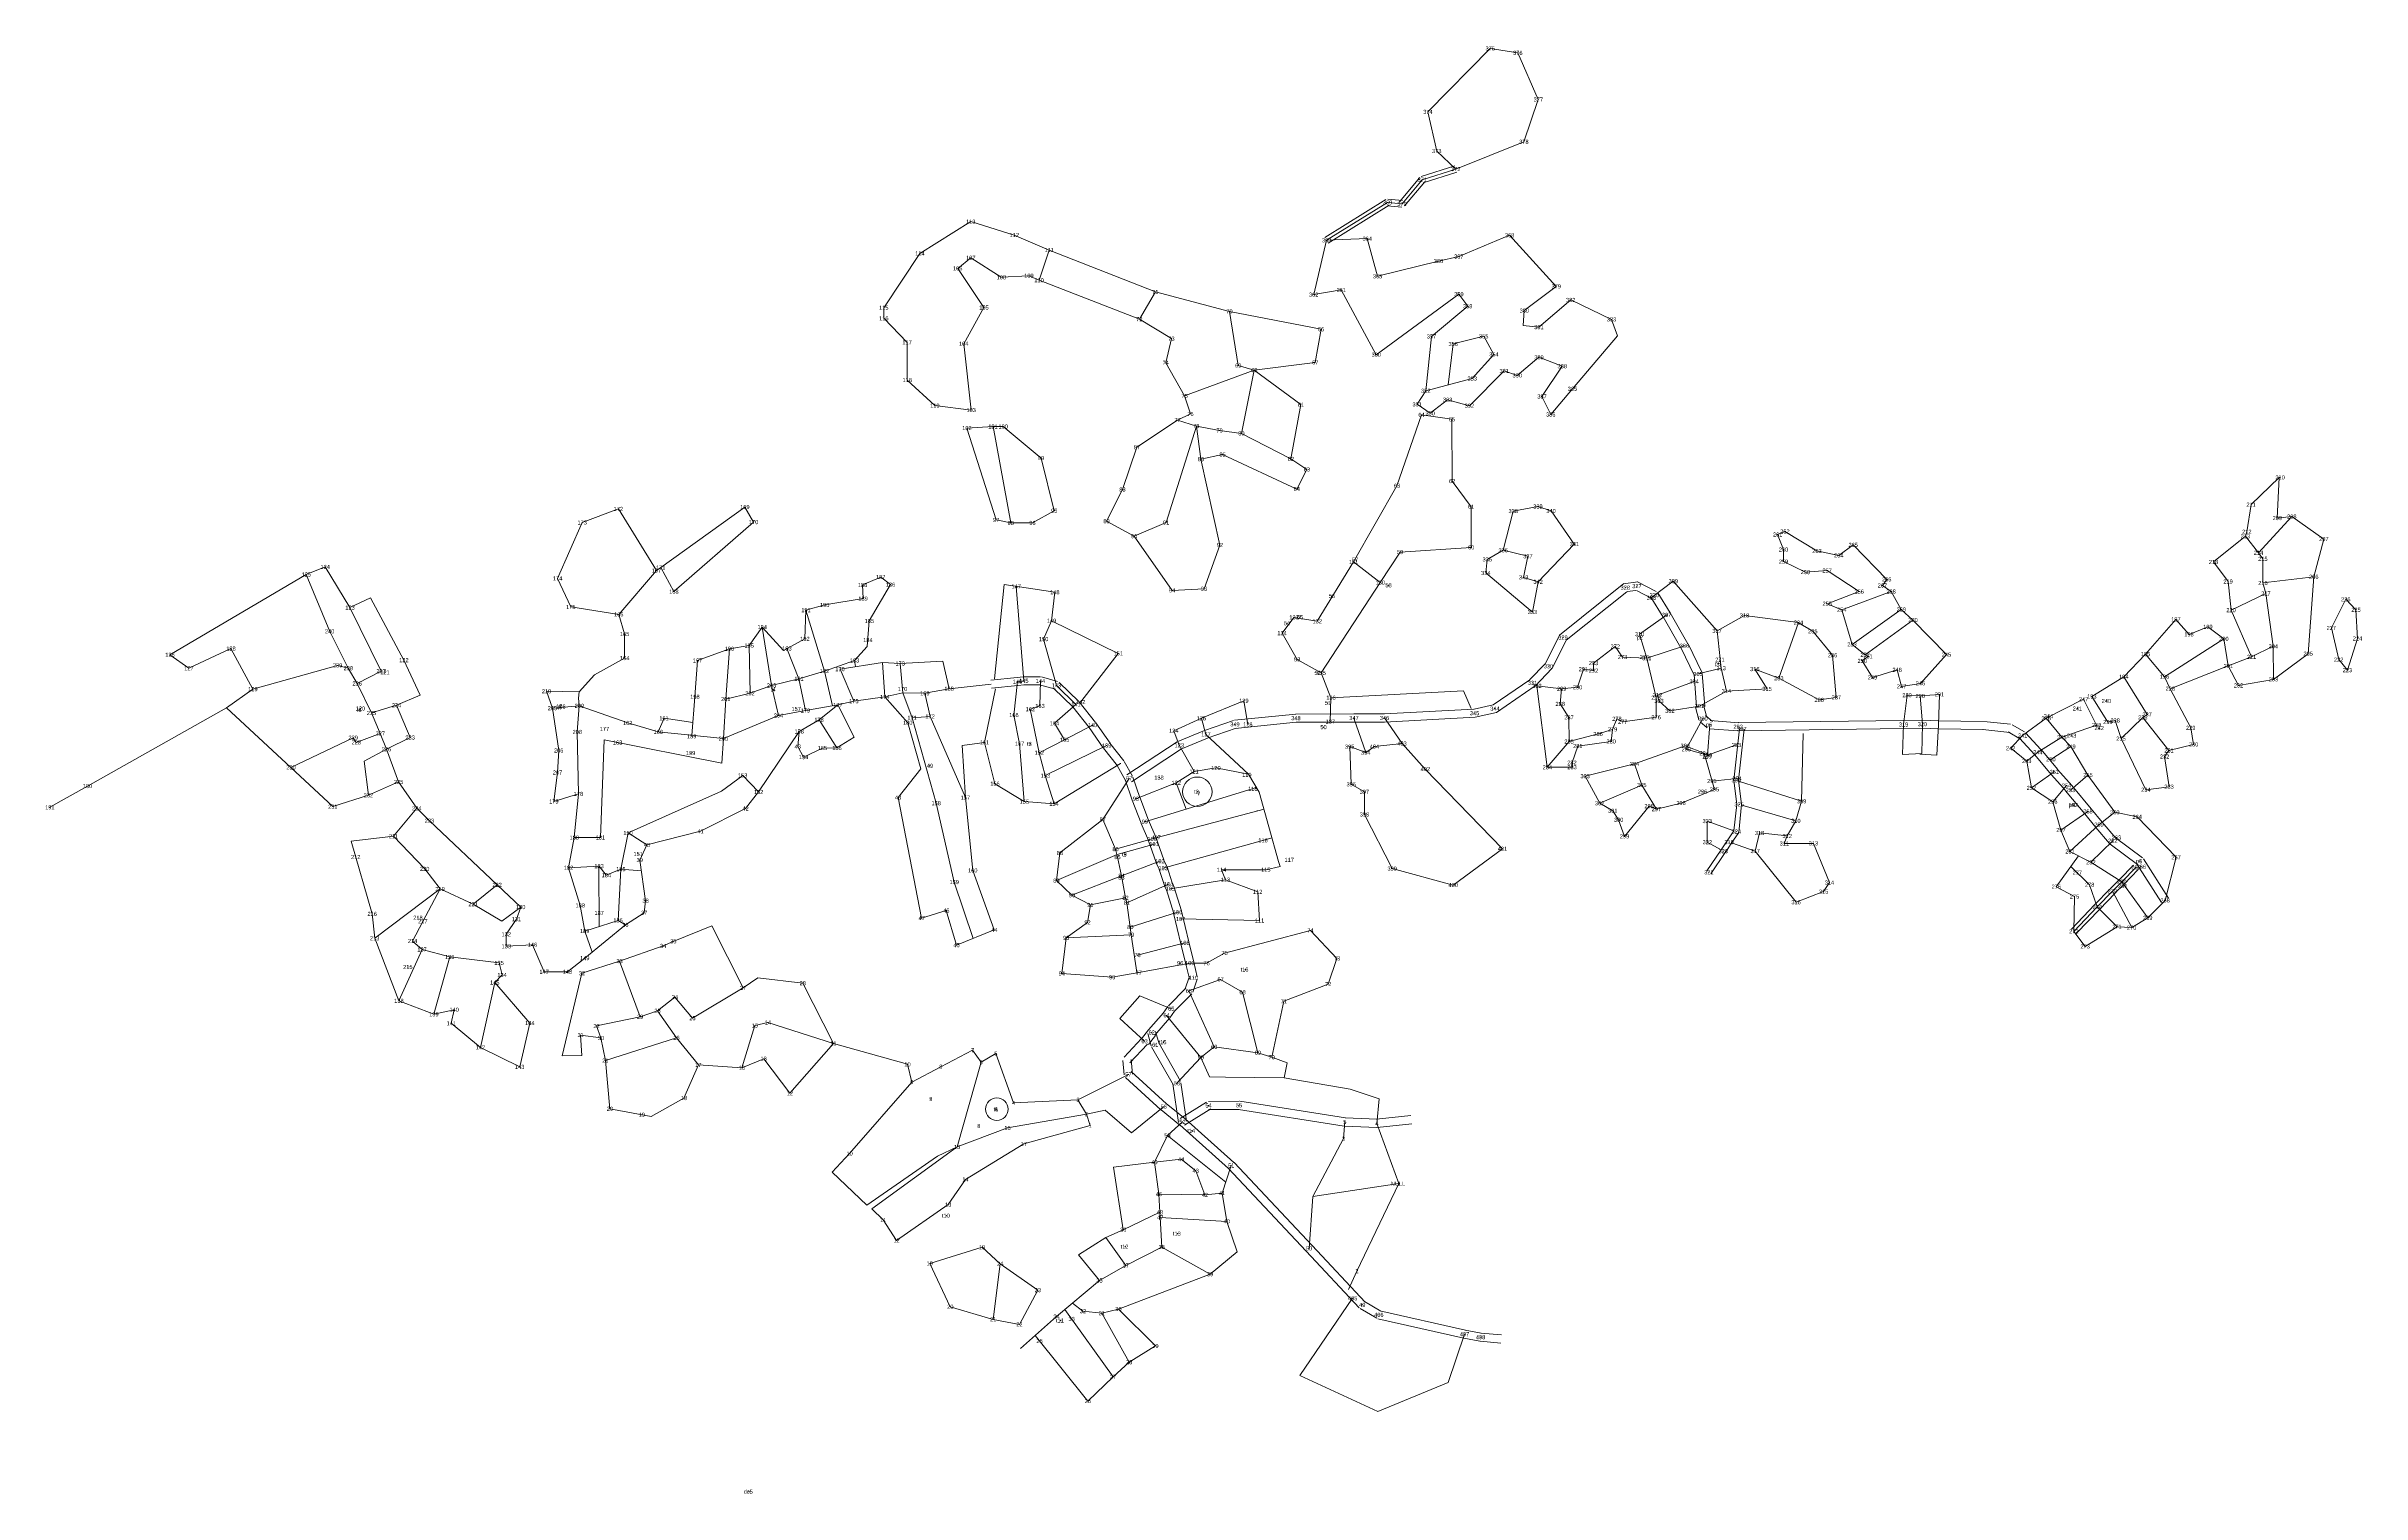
# Model space of a CAD drawing. Header units: metres. Extents: x 551040 to 556777, y 1846780 to 1849752.
# Drawn here: x 553944 to 556777, y 1847981 to 1849752 of the extents above; entities that cross this region are included whole.
import ezdxf
from ezdxf.enums import TextEntityAlignment as Align

# ---------------------------------------------------------------- set-up
doc = ezdxf.new("R2010")
doc.units = ezdxf.units.M
doc.header["$LTSCALE"] = 2
for name, color, linetype, lineweight in [('10', 7, 'Continuous', 13), ('11', 7, 'Continuous', 13), ('22', 7, 'Continuous', 13), ('23', 7, 'Continuous', 13), ('6', 7, 'Continuous', 13)]:
    doc.layers.add(name, color=color, linetype=linetype, lineweight=lineweight)
doc.layers.add('12', color=7, linetype='Continuous')

msp = doc.modelspace()

# ---------------------------------------------------------------- hatches: boundary and pattern name
at = {"layer": '10'}
for points in [[(555894.585, 1849028.72, 1), (555894.435, 1849028.72, 1)], [(555894.585, 1849028.72, 1), (555894.435, 1849028.72, 1)], [(555989.975, 1848996.93, 1), (555989.825, 1848996.93, 1)], [(555989.975, 1848996.93, 1), (555989.825, 1848996.93, 1)], [(554834.205, 1848964.84, 1), (554834.055, 1848964.84, 1)], [(554834.205, 1848964.84, 1), (554834.055, 1848964.84, 1)], [(554327.835, 1848940.22, 1), (554327.685, 1848940.22, 1)], [(554327.835, 1848940.22, 1), (554327.685, 1848940.22, 1)], [(554573.185, 1848943.51, 1), (554573.035, 1848943.51, 1)], [(554573.185, 1848943.51, 1), (554573.035, 1848943.51, 1)], [(555979.495, 1848922.16, 1), (555979.345, 1848922.16, 1)], [(555979.495, 1848922.16, 1), (555979.345, 1848922.16, 1)], [(555147.775, 1848898.62, 1), (555147.625, 1848898.62, 1)], [(555147.775, 1848898.62, 1), (555147.625, 1848898.62, 1)], [(555352.285, 1848840.08, 1), (555352.135, 1848840.08, 1)], [(555352.285, 1848840.08, 1), (555352.135, 1848840.08, 1)], [(556423.655, 1848823.86, 1), (556423.505, 1848823.86, 1)], [(556423.655, 1848823.86, 1), (556423.505, 1848823.86, 1)], [(555264.045, 1848763.28, 1), (555263.895, 1848763.28, 1)], [(555264.045, 1848763.28, 1), (555263.895, 1848763.28, 1)], [(555303.735, 1848784.48, 1), (555303.585, 1848784.48, 1)], [(555303.735, 1848784.48, 1), (555303.585, 1848784.48, 1)], [(556505.655, 1848755.13, 1), (556505.505, 1848755.13, 1)], [(556505.655, 1848755.13, 1), (556505.505, 1848755.13, 1)], [(555411.025, 1848622.51, 1), (555410.875, 1848622.51, 1)], [(555411.025, 1848622.51, 1), (555410.875, 1848622.51, 1)], [(555310.725, 1848533.65, 1), (555310.575, 1848533.65, 1)], [(555310.725, 1848533.65, 1), (555310.575, 1848533.65, 1)], [(555106.885, 1848451.67, 1), (555106.735, 1848451.67, 1)], [(555106.885, 1848451.67, 1), (555106.735, 1848451.67, 1)], [(555345.775, 1848425.17, 1), (555345.625, 1848425.17, 1)], [(555345.775, 1848425.17, 1), (555345.625, 1848425.17, 1)], [(555598.75, 1848360.476, 1), (555598.75, 1848360.626, 1)], [(555045.655, 1848321.33, 1), (555045.505, 1848321.33, 1)], [(555045.655, 1848321.33, 1), (555045.505, 1848321.33, 1)], [(555264.195, 1848283.37, 1), (555264.045, 1848283.37, 1)], [(555264.195, 1848283.37, 1), (555264.045, 1848283.37, 1)], [(555328.215, 1848299.39, 1), (555328.065, 1848299.39, 1)], [(555328.215, 1848299.39, 1), (555328.065, 1848299.39, 1)], [(555185.155, 1848193.07, 1), (555185.005, 1848193.07, 1)], [(555185.155, 1848193.07, 1), (555185.005, 1848193.07, 1)], [(554803.815, 1847983.73, 1), (554803.665, 1847983.73, 1)], [(554803.815, 1847983.73, 1), (554803.665, 1847983.73, 1)]]:
    msp.add_hatch(color=256, dxfattribs=at).paths.add_polyline_path(points)

# ---------------------------------------------------------------- linework, layer by layer
for p, q in [((555894.2, 1849028.72), (555893.89, 1849028.72)), ((555894.2, 1849028.72), (555893.89, 1849028.72)), ((555894.51, 1849029.34), (555894.51, 1849029.03)), ((555894.51, 1849029.34), (555894.51, 1849029.03)), ((555894.51, 1849028.41), (555894.51, 1849028.1)), ((555894.51, 1849028.41), (555894.51, 1849028.1)), ((555895.13, 1849028.72), (555894.82, 1849028.72)), ((555895.13, 1849028.72), (555894.82, 1849028.72)), ((555989.59, 1848996.93), (555989.28, 1848996.93)), ((555989.59, 1848996.93), (555989.28, 1848996.93)), ((555989.9, 1848997.55), (555989.9, 1848997.24)), ((555989.9, 1848997.55), (555989.9, 1848997.24)), ((555989.9, 1848996.62), (555989.9, 1848996.31)), ((555989.9, 1848996.62), (555989.9, 1848996.31)), ((555990.52, 1848996.93), (555990.21, 1848996.93)), ((555990.52, 1848996.93), (555990.21, 1848996.93)), ((554833.82, 1848964.84), (554833.51, 1848964.84)), ((554833.82, 1848964.84), (554833.51, 1848964.84)), ((554834.13, 1848965.46), (554834.13, 1848965.15)), ((554834.13, 1848965.46), (554834.13, 1848965.15)), ((554834.13, 1848964.53), (554834.13, 1848964.22)), ((554834.13, 1848964.53), (554834.13, 1848964.22)), ((554834.75, 1848964.84), (554834.44, 1848964.84)), ((554834.75, 1848964.84), (554834.44, 1848964.84)), ((554327.45, 1848940.22), (554327.14, 1848940.22)), ((554327.45, 1848940.22), (554327.14, 1848940.22)), ((554327.76, 1848940.84), (554327.76, 1848940.53)), ((554327.76, 1848940.84), (554327.76, 1848940.53)), ((554327.76, 1848939.91), (554327.76, 1848939.6)), ((554327.76, 1848939.91), (554327.76, 1848939.6)), ((554328.38, 1848940.22), (554328.07, 1848940.22)), ((554328.38, 1848940.22), (554328.07, 1848940.22)), ((554572.8, 1848943.51), (554572.49, 1848943.51)), ((554572.8, 1848943.51), (554572.49, 1848943.51)), ((554573.11, 1848944.13), (554573.11, 1848943.82)), ((554573.11, 1848944.13), (554573.11, 1848943.82)), ((554573.11, 1848943.2), (554573.11, 1848942.89)), ((554573.11, 1848943.2), (554573.11, 1848942.89)), ((554573.73, 1848943.51), (554573.42, 1848943.51)), ((554573.73, 1848943.51), (554573.42, 1848943.51)), ((555979.11, 1848922.16), (555978.8, 1848922.16)), ((555979.11, 1848922.16), (555978.8, 1848922.16)), ((555979.42, 1848922.78), (555979.42, 1848922.47)), ((555979.42, 1848922.78), (555979.42, 1848922.47)), ((555979.42, 1848921.85), (555979.42, 1848921.54)), ((555979.42, 1848921.85), (555979.42, 1848921.54)), ((555980.04, 1848922.16), (555979.73, 1848922.16)), ((555980.04, 1848922.16), (555979.73, 1848922.16)), ((555147.39, 1848898.62), (555147.08, 1848898.62)), ((555147.39, 1848898.62), (555147.08, 1848898.62)), ((555147.7, 1848899.24), (555147.7, 1848898.93)), ((555147.7, 1848899.24), (555147.7, 1848898.93)), ((555147.7, 1848898.31), (555147.7, 1848898)), ((555147.7, 1848898.31), (555147.7, 1848898)), ((555148.32, 1848898.62), (555148.01, 1848898.62)), ((555148.32, 1848898.62), (555148.01, 1848898.62)), ((555351.9, 1848840.08), (555351.59, 1848840.08)), ((555351.9, 1848840.08), (555351.59, 1848840.08)), ((555352.21, 1848840.7), (555352.21, 1848840.39)), ((555352.21, 1848840.7), (555352.21, 1848840.39)), ((555352.21, 1848839.77), (555352.21, 1848839.46)), ((555352.21, 1848839.77), (555352.21, 1848839.46)), ((555352.83, 1848840.08), (555352.52, 1848840.08)), ((555352.83, 1848840.08), (555352.52, 1848840.08)), ((556423.27, 1848823.86), (556422.96, 1848823.86)), ((556423.27, 1848823.86), (556422.96, 1848823.86)), ((556423.58, 1848824.48), (556423.58, 1848824.17)), ((556423.58, 1848824.48), (556423.58, 1848824.17)), ((556423.58, 1848823.55), (556423.58, 1848823.24)), ((556423.58, 1848823.55), (556423.58, 1848823.24)), ((556424.2, 1848823.86), (556423.89, 1848823.86)), ((556424.2, 1848823.86), (556423.89, 1848823.86)), ((555263.66, 1848763.28), (555263.35, 1848763.28)), ((555263.66, 1848763.28), (555263.35, 1848763.28)), ((555263.97, 1848763.9), (555263.97, 1848763.59)), ((555263.97, 1848763.9), (555263.97, 1848763.59)), ((555264.59, 1848763.28), (555264.28, 1848763.28)), ((555264.59, 1848763.28), (555264.28, 1848763.28)), ((555303.35, 1848784.48), (555303.04, 1848784.48)), ((555303.35, 1848784.48), (555303.04, 1848784.48)), ((555303.66, 1848785.1), (555303.66, 1848784.79)), ((555303.66, 1848785.1), (555303.66, 1848784.79)), ((555303.66, 1848784.17), (555303.66, 1848783.86)), ((555303.66, 1848784.17), (555303.66, 1848783.86)), ((555304.28, 1848784.48), (555303.97, 1848784.48)), ((555304.28, 1848784.48), (555303.97, 1848784.48)), ((555263.97, 1848762.97), (555263.97, 1848762.66)), ((555263.97, 1848762.97), (555263.97, 1848762.66)), ((556505.27, 1848755.13), (556504.96, 1848755.13)), ((556505.27, 1848755.13), (556504.96, 1848755.13)), ((556505.58, 1848755.75), (556505.58, 1848755.44)), ((556505.58, 1848755.75), (556505.58, 1848755.44)), ((556505.58, 1848754.82), (556505.58, 1848754.51)), ((556505.58, 1848754.82), (556505.58, 1848754.51)), ((556506.2, 1848755.13), (556505.89, 1848755.13)), ((556506.2, 1848755.13), (556505.89, 1848755.13)), ((555410.64, 1848622.51), (555410.33, 1848622.51)), ((555410.64, 1848622.51), (555410.33, 1848622.51)), ((555410.95, 1848623.13), (555410.95, 1848622.82)), ((555410.95, 1848623.13), (555410.95, 1848622.82)), ((555410.95, 1848622.2), (555410.95, 1848621.89)), ((555410.95, 1848622.2), (555410.95, 1848621.89)), ((555411.57, 1848622.51), (555411.26, 1848622.51)), ((555411.57, 1848622.51), (555411.26, 1848622.51)), ((555310.34, 1848533.65), (555310.03, 1848533.65)), ((555310.34, 1848533.65), (555310.03, 1848533.65)), ((555310.65, 1848534.27), (555310.65, 1848533.96)), ((555310.65, 1848534.27), (555310.65, 1848533.96)), ((555310.65, 1848533.34), (555310.65, 1848533.03)), ((555310.65, 1848533.34), (555310.65, 1848533.03)), ((555311.27, 1848533.65), (555310.96, 1848533.65)), ((555311.27, 1848533.65), (555310.96, 1848533.65)), ((555106.5, 1848451.67), (555106.19, 1848451.67)), ((555106.5, 1848451.67), (555106.19, 1848451.67)), ((555106.81, 1848452.29), (555106.81, 1848451.98)), ((555106.81, 1848452.29), (555106.81, 1848451.98)), ((555107.43, 1848451.67), (555107.12, 1848451.67)), ((555107.43, 1848451.67), (555107.12, 1848451.67)), ((555106.81, 1848451.36), (555106.81, 1848451.05)), ((555106.81, 1848451.36), (555106.81, 1848451.05)), ((555345.39, 1848425.17), (555345.08, 1848425.17)), ((555345.39, 1848425.17), (555345.08, 1848425.17)), ((555345.7, 1848425.79), (555345.7, 1848425.48)), ((555345.7, 1848425.79), (555345.7, 1848425.48)), ((555345.7, 1848424.86), (555345.7, 1848424.55)), ((555345.7, 1848424.86), (555345.7, 1848424.55)), ((555346.32, 1848425.17), (555346.01, 1848425.17)), ((555346.32, 1848425.17), (555346.01, 1848425.17)), ((555598.44, 1848360.55), (555598.12, 1848360.55)), ((555598.75, 1848360.86), (555598.75, 1848361.18)), ((555598.75, 1848359.93), (555598.75, 1848360.24)), ((555599.38, 1848360.55), (555599.06, 1848360.55)), ((555045.27, 1848321.33), (555044.96, 1848321.33)), ((555045.27, 1848321.33), (555044.96, 1848321.33)), ((555045.58, 1848321.95), (555045.58, 1848321.64)), ((555045.58, 1848321.95), (555045.58, 1848321.64)), ((555045.58, 1848321.02), (555045.58, 1848320.71)), ((555045.58, 1848321.02), (555045.58, 1848320.71)), ((555046.2, 1848321.33), (555045.89, 1848321.33)), ((555046.2, 1848321.33), (555045.89, 1848321.33)), ((555263.81, 1848283.37), (555263.5, 1848283.37)), ((555263.81, 1848283.37), (555263.5, 1848283.37)), ((555264.12, 1848283.99), (555264.12, 1848283.68)), ((555264.12, 1848283.99), (555264.12, 1848283.68)), ((555264.12, 1848283.06), (555264.12, 1848282.75)), ((555264.12, 1848283.06), (555264.12, 1848282.75)), ((555264.74, 1848283.37), (555264.43, 1848283.37)), ((555264.74, 1848283.37), (555264.43, 1848283.37)), ((555327.83, 1848299.39), (555327.52, 1848299.39)), ((555327.83, 1848299.39), (555327.52, 1848299.39)), ((555328.14, 1848300.01), (555328.14, 1848299.7)), ((555328.14, 1848300.01), (555328.14, 1848299.7)), ((555328.14, 1848299.08), (555328.14, 1848298.77)), ((555328.14, 1848299.08), (555328.14, 1848298.77)), ((555328.76, 1848299.39), (555328.45, 1848299.39)), ((555328.76, 1848299.39), (555328.45, 1848299.39)), ((555184.77, 1848193.07), (555184.46, 1848193.07)), ((555184.77, 1848193.07), (555184.46, 1848193.07)), ((555185.08, 1848193.69), (555185.08, 1848193.38)), ((555185.08, 1848193.69), (555185.08, 1848193.38)), ((555185.08, 1848192.76), (555185.08, 1848192.45)), ((555185.08, 1848192.76), (555185.08, 1848192.45)), ((555185.7, 1848193.07), (555185.39, 1848193.07)), ((555185.7, 1848193.07), (555185.39, 1848193.07)), ((554803.43, 1847983.73), (554803.12, 1847983.73)), ((554803.43, 1847983.73), (554803.12, 1847983.73)), ((554803.74, 1847984.35), (554803.74, 1847984.04)), ((554803.74, 1847984.35), (554803.74, 1847984.04)), ((554803.74, 1847983.42), (554803.74, 1847983.11)), ((554803.74, 1847983.42), (554803.74, 1847983.11)), ((554804.36, 1847983.73), (554804.05, 1847983.73)), ((554804.36, 1847983.73), (554804.05, 1847983.73))]:
    msp.add_line(p, q, dxfattribs=at)
for centre, radius in [((555894.51, 1849028.72), 0.312), ((555894.51, 1849028.72), 0.312), ((555894.51, 1849028.72), 0.075), ((555894.51, 1849028.72), 0.075), ((555989.9, 1848996.93), 0.312), ((555989.9, 1848996.93), 0.312), ((555989.9, 1848996.93), 0.075), ((555989.9, 1848996.93), 0.075), ((554834.13, 1848964.84), 0.312), ((554834.13, 1848964.84), 0.312), ((554834.13, 1848964.84), 0.075), ((554834.13, 1848964.84), 0.075), ((554327.76, 1848940.22), 0.312), ((554327.76, 1848940.22), 0.312), ((554327.76, 1848940.22), 0.075), ((554327.76, 1848940.22), 0.075), ((554573.11, 1848943.51), 0.312), ((554573.11, 1848943.51), 0.312), ((554573.11, 1848943.51), 0.075), ((554573.11, 1848943.51), 0.075), ((555979.42, 1848922.16), 0.312), ((555979.42, 1848922.16), 0.312), ((555979.42, 1848922.16), 0.075), ((555979.42, 1848922.16), 0.075), ((555147.7, 1848898.62), 0.312), ((555147.7, 1848898.62), 0.312), ((555147.7, 1848898.62), 0.075), ((555147.7, 1848898.62), 0.075), ((555352.21, 1848840.08), 0.312), ((555352.21, 1848840.08), 0.312), ((555352.21, 1848840.08), 0.075), ((555352.21, 1848840.08), 0.075), ((556423.58, 1848823.86), 0.312), ((556423.58, 1848823.86), 0.312), ((556423.58, 1848823.86), 0.075), ((556423.58, 1848823.86), 0.075), ((555263.97, 1848763.28), 0.312), ((555263.97, 1848763.28), 0.312), ((555263.97, 1848763.28), 0.075), ((555263.97, 1848763.28), 0.075), ((555303.66, 1848784.48), 0.312), ((555303.66, 1848784.48), 0.312), ((555303.66, 1848784.48), 0.075), ((555303.66, 1848784.48), 0.075), ((556505.58, 1848755.13), 0.312), ((556505.58, 1848755.13), 0.312), ((556505.58, 1848755.13), 0.075), ((556505.58, 1848755.13), 0.075), ((555410.95, 1848622.51), 0.312), ((555410.95, 1848622.51), 0.312), ((555410.95, 1848622.51), 0.075), ((555410.95, 1848622.51), 0.075), ((555310.65, 1848533.65), 0.312), ((555310.65, 1848533.65), 0.312), ((555310.65, 1848533.65), 0.075), ((555310.65, 1848533.65), 0.075), ((555106.81, 1848451.67), 0.312), ((555106.81, 1848451.67), 0.312), ((555106.81, 1848451.67), 0.075), ((555106.81, 1848451.67), 0.075), ((555345.7, 1848425.17), 0.312), ((555345.7, 1848425.17), 0.312), ((555345.7, 1848425.17), 0.075), ((555345.7, 1848425.17), 0.075), ((555598.75, 1848360.551), 0.312), ((555598.75, 1848360.551), 0.075), ((555045.58, 1848321.33), 0.312), ((555045.58, 1848321.33), 0.312), ((555045.58, 1848321.33), 0.075), ((555045.58, 1848321.33), 0.075), ((555264.12, 1848283.37), 0.312), ((555264.12, 1848283.37), 0.312), ((555264.12, 1848283.37), 0.075), ((555264.12, 1848283.37), 0.075), ((555328.14, 1848299.39), 0.312), ((555328.14, 1848299.39), 0.312), ((555328.14, 1848299.39), 0.075), ((555328.14, 1848299.39), 0.075), ((555185.08, 1848193.07), 0.312), ((555185.08, 1848193.07), 0.312), ((555185.08, 1848193.07), 0.075), ((555185.08, 1848193.07), 0.075), ((554803.74, 1847983.73), 0.312), ((554803.74, 1847983.73), 0.312), ((554803.74, 1847983.73), 0.075), ((554803.74, 1847983.73), 0.075)]:
    msp.add_circle(centre, radius, dxfattribs=at)
at = {"layer": '11'}
for p, q in [((555710.93, 1849749.62), (555710.31, 1849749.62)), ((555710.62, 1849749.31), (555710.62, 1849749.93)), ((555744.72, 1849744.18), (555744.09, 1849744.18)), ((555744.4, 1849743.87), (555744.4, 1849744.49)), ((555634.72, 1849671.96), (555634.09, 1849671.96)), ((555634.4, 1849671.65), (555634.4, 1849672.27)), ((555769.75, 1849687.07), (555769.12, 1849687.07)), ((555769.44, 1849686.76), (555769.44, 1849687.38)), ((555645.5, 1849624.03), (555644.88, 1849624.03)), ((555645.19, 1849623.72), (555645.19, 1849624.35)), ((555752.11, 1849635.38), (555751.49, 1849635.38)), ((555751.8, 1849635.07), (555751.8, 1849635.69)), ((555627.82, 1849588.95), (555627.2, 1849588.95)), ((555627.51, 1849588.63), (555627.51, 1849589.26)), ((555668.67, 1849601.96), (555668.04, 1849601.96)), ((555668.36, 1849601.65), (555668.36, 1849602.28)), ((555585.24, 1849561.17), (555584.62, 1849561.17)), ((555584.93, 1849560.86), (555584.93, 1849561.48)), ((555603.02, 1849559.37), (555602.4, 1849559.37)), ((555602.71, 1849559.06), (555602.71, 1849559.68)), ((555075.24, 1849537.7), (555074.61, 1849537.7)), ((555074.92, 1849537.39), (555074.92, 1849538.01)), ((555128.6, 1849521.25), (555127.97, 1849521.25)), ((555128.28, 1849520.93), (555128.28, 1849521.56)), ((555171.3, 1849502.91), (555170.67, 1849502.91)), ((555170.98, 1849502.6), (555170.98, 1849503.23)), ((555510.72, 1849514.87), (555510.1, 1849514.87)), ((555510.41, 1849514.55), (555510.41, 1849515.18)), ((555560.48, 1849516.84), (555559.85, 1849516.84)), ((555560.17, 1849516.53), (555560.17, 1849517.15)), ((555734.64, 1849520.99), (555734.01, 1849520.99)), ((555734.33, 1849520.67), (555734.33, 1849521.3)), ((555013.13, 1849498.81), (555012.51, 1849498.81)), ((555012.82, 1849498.5), (555012.82, 1849499.12)), ((555059.39, 1849480.49), (555058.76, 1849480.49)), ((555059.08, 1849480.18), (555059.08, 1849480.8)), ((555075.35, 1849493.44), (555074.73, 1849493.44)), ((555075.04, 1849493.13), (555075.04, 1849493.75)), ((555146.5, 1849471.49), (555145.87, 1849471.49)), ((555146.18, 1849471.18), (555146.18, 1849471.81)), ((555647.64, 1849489.4), (555647.01, 1849489.4)), ((555647.32, 1849489.09), (555647.32, 1849489.72)), ((555672.5, 1849495), (555671.88, 1849495)), ((555672.19, 1849494.69), (555672.19, 1849495.31)), ((555112.74, 1849469.56), (555112.11, 1849469.56)), ((555112.42, 1849469.25), (555112.42, 1849469.87)), ((555158.95, 1849465.99), (555158.33, 1849465.99)), ((555158.64, 1849465.68), (555158.64, 1849466.31)), ((555301.17, 1849451.61), (555300.55, 1849451.61)), ((555300.86, 1849451.3), (555300.86, 1849451.92)), ((555494.9, 1849448.43), (555494.27, 1849448.43)), ((555494.59, 1849448.12), (555494.59, 1849448.74)), ((555528.65, 1849454.05), (555528.03, 1849454.05)), ((555528.34, 1849453.74), (555528.34, 1849454.36)), ((555573.04, 1849470.77), (555572.42, 1849470.77)), ((555572.73, 1849470.45), (555572.73, 1849471.08)), ((555672.63, 1849448.89), (555672, 1849448.89)), ((555672.31, 1849448.58), (555672.31, 1849449.21)), ((555791.68, 1849458.43), (555791.05, 1849458.43)), ((555791.36, 1849458.12), (555791.36, 1849458.74)), ((554968.87, 1849432.3), (554968.25, 1849432.3)), ((554968.91, 1849419.39), (554968.28, 1849419.39)), ((554968.56, 1849431.99), (554968.56, 1849432.61)), ((554968.6, 1849419.08), (554968.6, 1849419.7)), ((555091.5, 1849432.62), (555090.88, 1849432.62)), ((555091.19, 1849432.31), (555091.19, 1849432.93)), ((555281.71, 1849418.36), (555281.08, 1849418.36)), ((555281.4, 1849418.05), (555281.4, 1849418.67)), ((555391.87, 1849427.87), (555391.25, 1849427.87)), ((555391.56, 1849427.56), (555391.56, 1849428.18)), ((555683.33, 1849434.17), (555682.7, 1849434.17)), ((555683.02, 1849433.86), (555683.02, 1849434.48)), ((555752.66, 1849428.82), (555752.03, 1849428.82)), ((555752.34, 1849428.51), (555752.34, 1849429.13)), ((555809.49, 1849441.88), (555808.87, 1849441.88)), ((555809.18, 1849441.57), (555809.18, 1849442.19)), ((555859.32, 1849418.03), (555858.7, 1849418.03)), ((555859.01, 1849417.72), (555859.01, 1849418.35)), ((554997.42, 1849389.95), (554996.79, 1849389.95)), ((554997.11, 1849389.64), (554997.11, 1849390.27)), ((555066.74, 1849388.29), (555066.11, 1849388.29)), ((555066.42, 1849387.98), (555066.42, 1849388.6)), ((555320.87, 1849394.49), (555320.24, 1849394.49)), ((555320.56, 1849394.18), (555320.56, 1849394.8)), ((555503.9, 1849406.03), (555503.27, 1849406.03)), ((555503.58, 1849405.72), (555503.58, 1849406.34)), ((555638.99, 1849397.17), (555638.37, 1849397.17)), ((555638.68, 1849396.85), (555638.68, 1849397.48)), ((555665.68, 1849388.01), (555665.05, 1849388.01)), ((555665.36, 1849387.7), (555665.36, 1849388.32)), ((555702.98, 1849397.33), (555702.35, 1849397.33)), ((555702.66, 1849397.02), (555702.66, 1849397.65)), ((555770.48, 1849408.58), (555769.86, 1849408.58)), ((555770.17, 1849408.27), (555770.17, 1849408.89)), ((555866.17, 1849397.77), (555865.86, 1849397.77)), ((555866.17, 1849397.77), (555866.17, 1849398.08)), ((555313.84, 1849364.96), (555313.22, 1849364.96)), ((555313.53, 1849364.65), (555313.53, 1849365.27)), ((555402.71, 1849361.51), (555402.09, 1849361.51)), ((555402.4, 1849361.19), (555402.4, 1849361.82)), ((555496.9, 1849365.44), (555496.27, 1849365.44)), ((555496.58, 1849365.13), (555496.58, 1849365.75)), ((555571.52, 1849374.86), (555570.89, 1849374.86)), ((555571.2, 1849374.55), (555571.2, 1849375.17)), ((555715.47, 1849375.24), (555714.85, 1849375.24)), ((555715.16, 1849374.93), (555715.16, 1849375.55)), ((555770.58, 1849371.69), (555769.95, 1849371.69)), ((555770.27, 1849371.38), (555770.27, 1849372.01)), ((555799.04, 1849360.7), (555798.42, 1849360.7)), ((555798.73, 1849360.39), (555798.73, 1849361.01)), ((554997.54, 1849343.85), (554996.91, 1849343.85)), ((554997.23, 1849343.53), (554997.23, 1849344.16)), ((555422.28, 1849356.02), (555421.65, 1849356.02)), ((555421.96, 1849355.71), (555421.96, 1849356.33)), ((555632.06, 1849330.75), (555631.44, 1849330.75)), ((555631.75, 1849330.44), (555631.75, 1849331.06)), ((555688.89, 1849345.65), (555688.27, 1849345.65)), ((555688.58, 1849345.34), (555688.58, 1849345.97)), ((555727.97, 1849354.98), (555727.34, 1849354.98)), ((555727.66, 1849354.67), (555727.66, 1849355.29)), ((555743.98, 1849349.49), (555743.35, 1849349.49)), ((555743.66, 1849349.18), (555743.66, 1849349.8)), ((555811.56, 1849333.07), (555810.93, 1849333.07)), ((555811.24, 1849332.76), (555811.24, 1849333.38)), ((555031.39, 1849312.58), (555030.76, 1849312.58)), ((555031.08, 1849312.27), (555031.08, 1849312.89)), ((555075.83, 1849307.17), (555075.21, 1849307.17)), ((555075.52, 1849306.85), (555075.52, 1849307.48)), ((555337.05, 1849324.44), (555336.42, 1849324.44)), ((555336.74, 1849324.13), (555336.74, 1849324.76)), ((555344.22, 1849302.33), (555343.59, 1849302.33)), ((555343.9, 1849302.02), (555343.9, 1849302.64)), ((555479.26, 1849313.75), (555478.63, 1849313.75)), ((555478.95, 1849313.44), (555478.95, 1849314.06)), ((555621.44, 1849314.12), (555620.82, 1849314.12)), ((555621.13, 1849313.81), (555621.13, 1849314.44)), ((555626.49, 1849300.92), (555626.49, 1849301.54)), ((555637.46, 1849303.1), (555636.84, 1849303.1)), ((555637.15, 1849302.79), (555637.15, 1849303.41)), ((555658.75, 1849319.75), (555658.12, 1849319.75)), ((555658.44, 1849319.44), (555658.44, 1849320.07)), ((555685.43, 1849312.45), (555684.8, 1849312.45)), ((555685.11, 1849312.14), (555685.11, 1849312.76)), ((555774.26, 1849323.75), (555773.63, 1849323.75)), ((555773.95, 1849323.44), (555773.95, 1849324.06)), ((555784.98, 1849301.65), (555784.36, 1849301.65)), ((555784.67, 1849301.33), (555784.67, 1849301.96)), ((555070.56, 1849285.02), (555069.94, 1849285.02)), ((555070.25, 1849284.71), (555070.25, 1849285.33)), ((555102.55, 1849286.95), (555101.92, 1849286.95)), ((555102.23, 1849286.64), (555102.23, 1849287.26)), ((555114.99, 1849286.98), (555114.36, 1849286.98)), ((555114.68, 1849286.67), (555114.68, 1849287.29)), ((555328.24, 1849294.91), (555327.62, 1849294.91)), ((555327.93, 1849294.6), (555327.93, 1849295.22)), ((555351.36, 1849287.59), (555350.74, 1849287.59)), ((555351.05, 1849287.28), (555351.05, 1849287.91)), ((555379.81, 1849282.14), (555379.19, 1849282.14)), ((555379.5, 1849281.83), (555379.5, 1849282.45)), ((555406.48, 1849278.52), (555405.86, 1849278.52)), ((555406.17, 1849278.21), (555406.17, 1849278.83)), ((555626.8, 1849301.23), (555626.18, 1849301.23)), ((555664.14, 1849295.79), (555663.52, 1849295.79)), ((555663.83, 1849295.48), (555663.83, 1849296.11)), ((555161.3, 1849248.37), (555160.67, 1849248.37)), ((555160.99, 1849248.06), (555160.99, 1849248.68)), ((555278.56, 1849261.59), (555277.94, 1849261.59)), ((555278.25, 1849261.27), (555278.25, 1849261.9)), ((555356.8, 1849247.03), (555356.18, 1849247.03)), ((555356.49, 1849246.72), (555356.49, 1849247.35)), ((555383.45, 1849252.64), (555382.82, 1849252.64)), ((555383.13, 1849252.33), (555383.13, 1849252.95)), ((555466.99, 1849247.33), (555466.37, 1849247.33)), ((555466.68, 1849247.01), (555466.68, 1849247.64)), ((555486.58, 1849234.47), (555485.95, 1849234.47)), ((555486.26, 1849234.15), (555486.26, 1849234.78)), ((555664.34, 1849220.18), (555663.72, 1849220.18)), ((555664.03, 1849219.86), (555664.03, 1849220.49)), ((556677.06, 1849224.71), (556676.75, 1849224.71)), ((556677.38, 1849224.71), (556676.75, 1849224.71)), ((556677.06, 1849224.4), (556677.06, 1849225.02)), ((556677.06, 1849224.4), (556677.06, 1849225.02)), ((554798.89, 1849188.41), (554798.27, 1849188.41)), ((554798.58, 1849188.1), (554798.58, 1849188.72)), ((555260.93, 1849209.9), (555260.3, 1849209.9)), ((555260.61, 1849209.59), (555260.61, 1849210.21)), ((555474.2, 1849210.46), (555473.57, 1849210.46)), ((555473.88, 1849210.15), (555473.88, 1849210.77)), ((555596.82, 1849214.47), (555596.19, 1849214.47)), ((555596.51, 1849214.15), (555596.51, 1849214.78)), ((555687.53, 1849188.89), (555686.9, 1849188.89)), ((555687.21, 1849188.57), (555687.21, 1849189.2)), ((555769.28, 1849189.1), (555768.66, 1849189.1)), ((555768.97, 1849188.79), (555768.97, 1849189.41)), ((556641.92, 1849191.42), (556641.3, 1849191.42)), ((556641.61, 1849191.1), (556641.61, 1849191.73)), ((554599.88, 1849169.45), (554599.26, 1849169.45)), ((554599.57, 1849169.14), (554599.57, 1849169.76)), ((554644.27, 1849186.16), (554643.65, 1849186.16)), ((554643.96, 1849185.85), (554643.96, 1849186.48)), ((554809.6, 1849169.99), (554808.98, 1849169.99)), ((554809.29, 1849169.68), (554809.29, 1849170.31)), ((555106.4, 1849172.61), (555105.77, 1849172.61)), ((555106.09, 1849172.3), (555106.09, 1849172.92)), ((555124.18, 1849168.97), (555123.56, 1849168.97)), ((555123.87, 1849168.66), (555123.87, 1849169.28)), ((555150.84, 1849169.04), (555150.22, 1849169.04)), ((555150.53, 1849168.72), (555150.53, 1849169.35)), ((555177.46, 1849183.86), (555176.84, 1849183.86)), ((555177.15, 1849183.55), (555177.15, 1849184.17)), ((555241.48, 1849171.12), (555240.85, 1849171.12)), ((555241.16, 1849170.8), (555241.16, 1849171.43)), ((555314.35, 1849169.46), (555313.72, 1849169.46)), ((555314.04, 1849169.15), (555314.04, 1849169.77)), ((555739.08, 1849183.49), (555738.46, 1849183.49)), ((555738.77, 1849183.18), (555738.77, 1849183.8)), ((555785.29, 1849183.61), (555784.67, 1849183.61)), ((555784.98, 1849183.3), (555784.98, 1849183.92)), ((556673.96, 1849174.91), (556673.33, 1849174.91)), ((556673.64, 1849174.59), (556673.64, 1849175.22)), ((556691.72, 1849176.8), (556691.1, 1849176.8)), ((556691.41, 1849176.49), (556691.41, 1849177.11)), ((555275.29, 1849152.76), (555274.67, 1849152.76)), ((555274.98, 1849152.45), (555274.98, 1849153.07)), ((555380.18, 1849141.97), (555379.56, 1849141.97)), ((555379.87, 1849141.66), (555379.87, 1849142.28)), ((555600.59, 1849133.33), (555599.96, 1849133.33)), ((555600.28, 1849133.01), (555600.28, 1849133.64)), ((555687.66, 1849139.09), (555687.04, 1849139.09)), ((555687.35, 1849138.78), (555687.35, 1849139.4)), ((555726.77, 1849135.5), (555726.14, 1849135.5)), ((555726.46, 1849135.19), (555726.46, 1849135.82)), ((555813.84, 1849143.11), (555813.21, 1849143.11)), ((555813.52, 1849142.8), (555813.52, 1849143.42)), ((556062.62, 1849154.83), (556062, 1849154.83)), ((556062.31, 1849154.52), (556062.31, 1849155.15)), ((556069.78, 1849136.41), (556069.16, 1849136.41)), ((556069.47, 1849136.1), (556069.47, 1849136.72)), ((556071.5, 1849158.55), (556070.88, 1849158.55)), ((556071.19, 1849158.23), (556071.19, 1849158.86)), ((556110.66, 1849134.67), (556110.04, 1849134.67)), ((556110.35, 1849134.36), (556110.35, 1849134.99)), ((556155.08, 1849142.17), (556154.45, 1849142.17)), ((556154.76, 1849141.86), (556154.76, 1849142.48)), ((556634.92, 1849152.67), (556634.29, 1849152.67)), ((556634.6, 1849152.36), (556634.6, 1849152.98)), ((556636.68, 1849158.2), (556636.05, 1849158.2)), ((556636.36, 1849157.89), (556636.36, 1849158.52)), ((556650.97, 1849132.42), (556650.34, 1849132.42)), ((556650.66, 1849132.11), (556650.66, 1849132.73)), ((556730.9, 1849149.24), (556730.28, 1849149.24)), ((556730.59, 1849148.93), (556730.59, 1849149.55)), ((554262.36, 1849105.88), (554261.74, 1849105.88)), ((554262.05, 1849105.56), (554262.05, 1849106.19)), ((554285.44, 1849115.16), (554284.82, 1849115.16)), ((554285.13, 1849114.84), (554285.13, 1849115.47)), ((554690.68, 1849110.67), (554690.05, 1849110.67)), ((554690.36, 1849110.36), (554690.36, 1849110.98)), ((554696, 1849114.37), (554695.38, 1849114.37)), ((554695.69, 1849114.06), (554695.69, 1849114.68)), ((554964.82, 1849103.07), (554964.82, 1849102.45)), ((554964.82, 1849103.07), (554964.82, 1849102.45)), ((555543.72, 1849121.23), (555543.1, 1849121.23)), ((555543.72, 1849121.23), (555543.1, 1849121.23)), ((555543.41, 1849121.54), (555543.41, 1849120.92)), ((555543.41, 1849121.54), (555543.41, 1849120.92)), ((555545.51, 1849123.96), (555544.89, 1849123.96)), ((555545.2, 1849123.65), (555545.2, 1849124.27)), ((555705.51, 1849107.78), (555704.89, 1849107.78)), ((555705.2, 1849107.47), (555705.2, 1849108.09)), ((555707.25, 1849124.39), (555706.62, 1849124.39)), ((555706.94, 1849124.07), (555706.94, 1849124.7)), ((555757, 1849128.21), (555756.38, 1849128.21)), ((555756.69, 1849127.89), (555756.69, 1849128.52)), ((556069.82, 1849121.65), (556069.2, 1849121.65)), ((556069.51, 1849121.34), (556069.51, 1849121.97)), ((556096.51, 1849108.81), (556095.89, 1849108.81)), ((556096.2, 1849108.5), (556096.2, 1849109.13)), ((556123.17, 1849110.73), (556122.54, 1849110.73)), ((556122.86, 1849110.42), (556122.86, 1849111.04)), ((556137.34, 1849129.21), (556136.71, 1849129.21)), ((556137.03, 1849128.9), (556137.03, 1849129.52)), ((556595.9, 1849121.21), (556595.28, 1849121.21)), ((556595.59, 1849120.9), (556595.59, 1849121.52)), ((556656.32, 1849125.06), (556655.7, 1849125.06)), ((556656.01, 1849124.75), (556656.01, 1849125.37)), ((556718.58, 1849103.1), (556717.96, 1849103.1)), ((556718.27, 1849102.78), (556718.27, 1849103.41)), ((554569.85, 1849101.13), (554569.22, 1849101.13)), ((554569.53, 1849100.82), (554569.53, 1849101.45)), ((554712.07, 1849084.9), (554711.45, 1849084.9)), ((554711.76, 1849084.59), (554711.76, 1849085.22)), ((554942.97, 1849093.08), (554942.35, 1849093.08)), ((554942.97, 1849093.08), (554942.35, 1849093.08)), ((554942.66, 1849093.39), (554942.66, 1849092.77)), ((554942.66, 1849093.39), (554942.66, 1849092.77)), ((554943.54, 1849076.35), (554942.92, 1849076.35)), ((554943.54, 1849076.35), (554942.92, 1849076.35)), ((554943.23, 1849076.66), (554943.23, 1849076.04)), ((554943.23, 1849076.66), (554943.23, 1849076.04)), ((554965.13, 1849102.76), (554964.51, 1849102.76)), ((554965.13, 1849102.76), (554964.51, 1849102.76)), ((554976.99, 1849093.46), (554976.37, 1849093.46)), ((554976.99, 1849093.46), (554976.37, 1849093.46)), ((554976.68, 1849093.77), (554976.68, 1849093.15)), ((554976.68, 1849093.77), (554976.68, 1849093.15)), ((555130.91, 1849091.31), (555130.29, 1849091.31)), ((555130.91, 1849091.31), (555130.29, 1849091.31)), ((555130.6, 1849091.62), (555130.6, 1849091)), ((555130.6, 1849091.62), (555130.6, 1849091)), ((555178.17, 1849084.22), (555177.55, 1849084.22)), ((555178.17, 1849084.22), (555177.55, 1849084.22)), ((555177.86, 1849084.53), (555177.86, 1849083.91)), ((555177.86, 1849084.53), (555177.86, 1849083.91)), ((555321.67, 1849086.49), (555321.05, 1849086.49)), ((555321.36, 1849086.18), (555321.36, 1849086.8)), ((555360.77, 1849088.43), (555360.14, 1849088.43)), ((555360.46, 1849088.12), (555360.46, 1849088.75)), ((555517.2, 1849079.62), (555516.57, 1849079.62)), ((555516.88, 1849079.31), (555516.88, 1849079.93)), ((555576.4, 1849095.96), (555575.78, 1849095.96)), ((555576.4, 1849095.96), (555575.78, 1849095.96)), ((555576.09, 1849096.27), (555576.09, 1849095.65)), ((555576.09, 1849096.27), (555576.09, 1849095.65)), ((555586.48, 1849092.71), (555585.85, 1849092.71)), ((555586.16, 1849092.4), (555586.16, 1849093.02)), ((555751.74, 1849102.37), (555751.11, 1849102.37)), ((555751.43, 1849102.06), (555751.43, 1849102.68)), ((555769.53, 1849096.89), (555768.9, 1849096.89)), ((555769.21, 1849096.57), (555769.21, 1849097.2)), ((555876.18, 1849089.79), (555875.56, 1849089.79)), ((555875.87, 1849089.48), (555875.87, 1849090.1)), ((555890.39, 1849091.67), (555889.77, 1849091.67)), ((555890.08, 1849091.36), (555890.08, 1849091.98)), ((555908.04, 1849077.39), (555907.42, 1849077.39)), ((555908.04, 1849077.39), (555907.42, 1849077.39)), ((555907.73, 1849077.7), (555907.73, 1849077.08)), ((555907.73, 1849077.7), (555907.73, 1849077.08)), ((555911.75, 1849080.66), (555911.13, 1849080.66)), ((555911.44, 1849080.35), (555911.44, 1849080.97)), ((555934.86, 1849097.73), (555934.24, 1849097.73)), ((555934.86, 1849097.73), (555934.24, 1849097.73)), ((555934.55, 1849098.04), (555934.55, 1849097.42)), ((555934.55, 1849098.04), (555934.55, 1849097.42)), ((556162.34, 1849085.01), (556161.71, 1849085.01)), ((556162.03, 1849084.7), (556162.03, 1849085.32)), ((556190.75, 1849092.47), (556190.13, 1849092.47)), ((556190.44, 1849092.15), (556190.44, 1849092.78)), ((556196.07, 1849099.86), (556195.44, 1849099.86)), ((556195.75, 1849099.55), (556195.75, 1849100.17)), ((556201.44, 1849085.12), (556200.81, 1849085.12)), ((556201.12, 1849084.8), (556201.12, 1849085.43)), ((556613.74, 1849097.28), (556613.11, 1849097.28)), ((556613.43, 1849096.97), (556613.43, 1849097.59)), ((556656.4, 1849095.55), (556655.77, 1849095.55)), ((556656.08, 1849095.24), (556656.08, 1849095.87)), ((556659.99, 1849082.65), (556659.36, 1849082.65)), ((556659.67, 1849082.34), (556659.67, 1849082.96)), ((556757.76, 1849075.54), (556757.13, 1849075.54)), ((556757.44, 1849075.22), (556757.44, 1849075.85)), ((554315.78, 1849065.44), (554315.16, 1849065.44)), ((554315.47, 1849065.13), (554315.47, 1849065.75)), ((554585.93, 1849066.13), (554585.31, 1849066.13)), ((554585.62, 1849065.82), (554585.62, 1849066.45)), ((554644.6, 1849057.06), (554643.98, 1849057.06)), ((554644.29, 1849056.75), (554644.29, 1849057.37)), ((554873.7, 1849062.22), (554873.08, 1849062.22)), ((554873.7, 1849062.22), (554873.08, 1849062.22)), ((554873.39, 1849062.53), (554873.39, 1849061.91)), ((554873.39, 1849062.53), (554873.39, 1849061.91)), ((554896.62, 1849068.64), (554896, 1849068.64)), ((554896.62, 1849068.64), (554896, 1849068.64)), ((554896.31, 1849068.95), (554896.31, 1849068.33)), ((554896.31, 1849068.95), (554896.31, 1849068.33)), ((554951.22, 1849049.09), (554950.6, 1849049.09)), ((554951.22, 1849049.09), (554950.6, 1849049.09)), ((554950.91, 1849049.4), (554950.91, 1849048.78)), ((554950.91, 1849049.4), (554950.91, 1849048.78)), ((555174.17, 1849049.4), (555173.55, 1849049.4)), ((555174.17, 1849049.4), (555173.55, 1849049.4)), ((555173.86, 1849049.71), (555173.86, 1849049.09)), ((555173.86, 1849049.71), (555173.86, 1849049.09)), ((555461.88, 1849045.97), (555461.88, 1849046.59)), ((555470.82, 1849053.48), (555470.2, 1849053.48)), ((555470.82, 1849053.48), (555470.2, 1849053.48)), ((555470.51, 1849053.79), (555470.51, 1849053.17)), ((555470.51, 1849053.79), (555470.51, 1849053.17)), ((555478.16, 1849053.7), (555477.54, 1849053.7)), ((555477.85, 1849053.39), (555477.85, 1849054.01)), ((555499.27, 1849048.62), (555498.65, 1849048.62)), ((555499.27, 1849048.62), (555498.65, 1849048.62)), ((555498.96, 1849048.93), (555498.96, 1849048.31)), ((555498.96, 1849048.93), (555498.96, 1849048.31)), ((555762.51, 1849059.98), (555761.89, 1849059.98)), ((555762.2, 1849059.67), (555762.2, 1849060.29)), ((555926.82, 1849056.52), (555926.2, 1849056.52)), ((555926.82, 1849056.52), (555926.2, 1849056.52)), ((555926.51, 1849056.83), (555926.51, 1849056.21)), ((555926.51, 1849056.83), (555926.51, 1849056.21)), ((556022.09, 1849055.86), (556021.47, 1849055.86)), ((556022.09, 1849055.86), (556021.47, 1849055.86)), ((556021.78, 1849056.17), (556021.78, 1849055.55)), ((556021.78, 1849056.17), (556021.78, 1849055.55)), ((556088.12, 1849047.07), (556087.5, 1849047.07)), ((556088.12, 1849047.07), (556087.5, 1849047.07)), ((556087.81, 1849047.38), (556087.81, 1849046.76)), ((556087.81, 1849047.38), (556087.81, 1849046.76)), ((556123.28, 1849070.15), (556122.65, 1849070.15)), ((556122.96, 1849069.84), (556122.96, 1849070.47)), ((556141.07, 1849062.83), (556140.44, 1849062.83)), ((556140.76, 1849062.51), (556140.76, 1849063.14)), ((556213.94, 1849063.02), (556213.31, 1849063.02)), ((556213.62, 1849062.71), (556213.62, 1849063.33)), ((556228.19, 1849050.15), (556227.56, 1849050.15)), ((556227.88, 1849049.83), (556227.88, 1849050.46)), ((556549.88, 1849051), (556549.25, 1849051)), ((556549.57, 1849050.69), (556549.57, 1849051.31)), ((556617.39, 1849062.25), (556616.76, 1849062.25)), ((556617.07, 1849061.94), (556617.07, 1849062.56)), ((556770.23, 1849062.66), (556769.61, 1849062.66)), ((556769.92, 1849062.35), (556769.92, 1849062.97)), ((554290.93, 1849036.29), (554290.31, 1849036.29)), ((554290.93, 1849036.29), (554290.31, 1849036.29)), ((554290.62, 1849036.6), (554290.62, 1849035.98)), ((554290.62, 1849036.6), (554290.62, 1849035.98)), ((554651.78, 1849033.11), (554651.15, 1849033.11)), ((554651.46, 1849032.79), (554651.46, 1849033.42)), ((554804.22, 1849018.97), (554803.6, 1849018.97)), ((554804.22, 1849018.97), (554803.6, 1849018.97)), ((554803.91, 1849019.28), (554803.91, 1849018.66)), ((554803.91, 1849019.28), (554803.91, 1849018.66)), ((554820.13, 1849041.51), (554819.51, 1849041.51)), ((554820.13, 1849041.51), (554819.51, 1849041.51)), ((554819.82, 1849041.82), (554819.82, 1849041.2)), ((554819.82, 1849041.82), (554819.82, 1849041.2)), ((554872.43, 1849027.18), (554871.81, 1849027.18)), ((554872.43, 1849027.18), (554871.81, 1849027.18)), ((554872.12, 1849027.49), (554872.12, 1849026.87)), ((554872.12, 1849027.49), (554872.12, 1849026.87)), ((554949.36, 1849025.62), (554948.74, 1849025.62)), ((554949.36, 1849025.62), (554948.74, 1849025.62)), ((554949.05, 1849025.93), (554949.05, 1849025.31)), ((554949.05, 1849025.93), (554949.05, 1849025.31)), ((555164.49, 1849026.81), (555163.87, 1849026.81)), ((555164.49, 1849026.81), (555163.87, 1849026.81)), ((555164.18, 1849027.12), (555164.18, 1849026.5)), ((555164.18, 1849027.12), (555164.18, 1849026.5)), ((555456.26, 1849034.08), (555455.64, 1849034.08)), ((555456.26, 1849034.08), (555455.64, 1849034.08)), ((555455.95, 1849034.39), (555455.95, 1849033.77)), ((555455.95, 1849034.39), (555455.95, 1849033.77)), ((555462.19, 1849046.28), (555461.56, 1849046.28)), ((555799.92, 1849028.72), (555799.29, 1849028.72)), ((555799.61, 1849028.41), (555799.61, 1849029.04)), ((555863.62, 1849017.51), (555863.62, 1849018.14)), ((555893.7, 1849032.91), (555893.08, 1849032.91)), ((555893.7, 1849032.91), (555893.08, 1849032.91)), ((555893.39, 1849033.22), (555893.39, 1849032.6)), ((555893.39, 1849033.22), (555893.39, 1849032.6)), ((555948.58, 1849018.75), (555947.96, 1849018.75)), ((555948.58, 1849018.75), (555947.96, 1849018.75)), ((555948.27, 1849019.06), (555948.27, 1849018.44)), ((555948.27, 1849019.06), (555948.27, 1849018.44)), ((555988.44, 1849036.89), (555987.82, 1849036.89)), ((555988.44, 1849036.89), (555987.82, 1849036.89)), ((555988.13, 1849037.2), (555988.13, 1849036.58)), ((555988.13, 1849037.2), (555988.13, 1849036.58)), ((556105.65, 1849036.39), (556105.03, 1849036.39)), ((556105.65, 1849036.39), (556105.03, 1849036.39)), ((556105.34, 1849036.7), (556105.34, 1849036.08)), ((556105.34, 1849036.7), (556105.34, 1849036.08)), ((556153.62, 1849020.44), (556153, 1849020.44)), ((556153.31, 1849020.13), (556153.31, 1849020.75)), ((556565.92, 1849032.6), (556565.3, 1849032.6)), ((556565.61, 1849032.29), (556565.61, 1849032.91)), ((556589, 1849041.88), (556588.38, 1849041.88)), ((556588.69, 1849041.57), (556588.69, 1849042.2)), ((556608.59, 1849027.18), (556607.97, 1849027.18)), ((556608.28, 1849026.87), (556608.28, 1849027.49)), ((556669.05, 1849018.13), (556668.42, 1849018.13)), ((556668.73, 1849017.81), (556668.73, 1849018.44)), ((556740.08, 1849040.45), (556739.45, 1849040.45)), ((556739.76, 1849040.13), (556739.76, 1849040.76)), ((556772.1, 1849027.62), (556771.48, 1849027.62)), ((556771.79, 1849027.31), (556771.79, 1849027.93)), ((554095.55, 1849007.7), (554094.92, 1849007.7)), ((554095.24, 1849007.39), (554095.24, 1849008.01)), ((554118.7, 1848991.16), (554118.07, 1848991.16)), ((554118.38, 1848990.85), (554118.38, 1848991.47)), ((554170.18, 1849015.27), (554169.55, 1849015.27)), ((554169.86, 1849014.96), (554169.86, 1849015.58)), ((554300.65, 1848994.71), (554300.03, 1848994.71)), ((554300.65, 1848994.71), (554300.03, 1848994.71)), ((554300.34, 1848995.02), (554300.34, 1848994.4)), ((554300.34, 1848995.02), (554300.34, 1848994.4)), ((554313.72, 1848991.24), (554313.1, 1848991.24)), ((554313.72, 1848991.24), (554313.1, 1848991.24)), ((554313.41, 1848991.55), (554313.41, 1848990.93)), ((554313.41, 1848991.55), (554313.41, 1848990.93)), ((554381.71, 1849001.06), (554381.09, 1849001.06)), ((554381.4, 1849000.75), (554381.4, 1849001.37)), ((554651.85, 1849003.6), (554651.23, 1849003.6)), ((554651.54, 1849003.29), (554651.54, 1849003.91)), ((554741.1, 1849000.71), (554740.48, 1849000.71)), ((554741.1, 1849000.71), (554740.48, 1849000.71)), ((554740.79, 1849001.02), (554740.79, 1849000.4)), ((554740.79, 1849001.02), (554740.79, 1849000.4)), ((554780.01, 1849014.97), (554779.39, 1849014.97)), ((554779.7, 1849015.28), (554779.7, 1849014.66)), ((554850.43, 1849015.37), (554849.81, 1849015.37)), ((554850.43, 1849015.37), (554849.81, 1849015.37)), ((554850.12, 1849015.68), (554850.12, 1849015.06)), ((554850.12, 1849015.68), (554850.12, 1849015.06)), ((554915.34, 1848990.08), (554914.72, 1848990.08)), ((554915.34, 1848990.08), (554914.72, 1848990.08)), ((554915.03, 1848990.39), (554915.03, 1848989.77)), ((554915.03, 1848990.39), (554915.03, 1848989.77)), ((554933.13, 1849000.71), (554932.51, 1849000.71)), ((554933.13, 1849000.71), (554932.51, 1849000.71)), ((554932.82, 1849001.02), (554932.82, 1849000.4)), ((554932.82, 1849001.02), (554932.82, 1849000.4)), ((554988.95, 1848996.96), (554988.33, 1848996.96)), ((554988.95, 1848996.96), (554988.33, 1848996.96)), ((554988.64, 1848997.27), (554988.64, 1848996.65)), ((554988.64, 1848997.27), (554988.64, 1848996.65)), ((555255.76, 1849009.38), (555255.14, 1849009.38)), ((555255.76, 1849009.38), (555255.14, 1849009.38)), ((555255.45, 1849009.69), (555255.45, 1849009.07)), ((555255.45, 1849009.69), (555255.45, 1849009.07)), ((555474.74, 1849002.05), (555474.12, 1849002.05)), ((555474.43, 1849001.74), (555474.43, 1849002.36)), ((555782.24, 1848993.64), (555781.61, 1848993.64)), ((555781.92, 1848993.32), (555781.92, 1848993.95)), ((555824.9, 1848990.06), (555824.28, 1848990.06)), ((555824.59, 1848989.75), (555824.59, 1848990.37)), ((555837.32, 1848997.47), (555836.7, 1848997.47)), ((555837.01, 1848997.16), (555837.01, 1848997.78)), ((555863.93, 1849017.83), (555863.3, 1849017.83)), ((555872.85, 1849004.94), (555872.23, 1849004.94)), ((555872.54, 1849004.63), (555872.54, 1849005.25)), ((555899.51, 1849005.01), (555898.88, 1849005.01)), ((555899.2, 1849004.7), (555899.2, 1849005.32)), ((555902.45, 1849003.47), (555901.83, 1849003.47)), ((555902.45, 1849003.47), (555901.83, 1849003.47)), ((555902.14, 1849003.78), (555902.14, 1849003.16)), ((555902.14, 1849003.78), (555902.14, 1849003.16)), ((555991.94, 1849001.57), (555991.31, 1849001.57)), ((555991.62, 1849001.26), (555991.62, 1849001.88)), ((555993.4, 1848991.27), (555992.78, 1848991.27)), ((555993.4, 1848991.27), (555992.78, 1848991.27)), ((555993.09, 1848991.58), (555993.09, 1848990.96)), ((555993.09, 1848991.58), (555993.09, 1848990.96)), ((556034.69, 1848990.13), (556034.07, 1848990.13)), ((556034.69, 1848990.13), (556034.07, 1848990.13)), ((556034.38, 1848990.44), (556034.38, 1848989.82)), ((556034.38, 1848990.44), (556034.38, 1848989.82)), ((556129.84, 1849007.07), (556129.22, 1849007.07)), ((556129.84, 1849007.07), (556129.22, 1849007.07)), ((556129.53, 1849007.38), (556129.53, 1849006.76)), ((556129.53, 1849007.38), (556129.53, 1849006.76)), ((556166.12, 1849000.18), (556165.49, 1849000.18)), ((556165.8, 1848999.87), (556165.8, 1849000.5)), ((556169.65, 1849007.57), (556169.03, 1849007.57)), ((556169.34, 1849007.26), (556169.34, 1849007.88)), ((556173.21, 1849005.73), (556172.59, 1849005.73)), ((556172.9, 1849005.42), (556172.9, 1849006.05)), ((556269.18, 1849007.83), (556268.56, 1849007.83)), ((556268.87, 1849007.52), (556268.87, 1849008.15)), ((556512.67, 1849008.48), (556512.04, 1849008.48)), ((556512.36, 1849008.17), (556512.36, 1849008.79)), ((556614.01, 1848994), (556613.39, 1848994)), ((556613.7, 1848993.69), (556613.7, 1848994.31)), ((556642.42, 1849005.14), (556641.8, 1849005.14)), ((556642.11, 1849004.83), (556642.11, 1849005.45)), ((556711.72, 1849009.02), (556711.1, 1849009.02)), ((556711.41, 1849008.71), (556711.41, 1849009.33)), ((556749.07, 1849001.74), (556748.44, 1849001.74)), ((556748.76, 1849001.43), (556748.76, 1849002.05)), ((554196.96, 1848965.54), (554196.34, 1848965.54)), ((554196.65, 1848965.23), (554196.65, 1848965.85)), ((554324.53, 1848972.52), (554323.91, 1848972.52)), ((554324.53, 1848972.52), (554323.91, 1848972.52)), ((554324.22, 1848972.83), (554324.22, 1848972.21)), ((554324.22, 1848972.83), (554324.22, 1848972.21)), ((554353.9, 1848987.63), (554353.28, 1848987.63)), ((554353.9, 1848987.63), (554353.28, 1848987.63)), ((554353.59, 1848987.94), (554353.59, 1848987.32)), ((554353.59, 1848987.94), (554353.59, 1848987.32)), ((554358.64, 1848986.24), (554358.02, 1848986.24)), ((554358.33, 1848985.93), (554358.33, 1848986.56)), ((554556.28, 1848963.06), (554555.66, 1848963.06)), ((554556.28, 1848963.06), (554555.66, 1848963.06)), ((554555.97, 1848963.37), (554555.97, 1848962.75)), ((554555.97, 1848963.37), (554555.97, 1848962.75)), ((554831.5, 1848970.07), (554830.88, 1848970.07)), ((554831.5, 1848970.07), (554830.88, 1848970.07)), ((554831.19, 1848970.38), (554831.19, 1848969.76)), ((554831.19, 1848970.38), (554831.19, 1848969.76)), ((554865.14, 1848978.25), (554864.52, 1848978.25)), ((554865.14, 1848978.25), (554864.52, 1848978.25)), ((554864.83, 1848978.56), (554864.83, 1848977.94)), ((554864.83, 1848978.56), (554864.83, 1848977.94)), ((554896.33, 1848987.78), (554895.71, 1848987.78)), ((554896.33, 1848987.78), (554895.71, 1848987.78)), ((554896.02, 1848988.09), (554896.02, 1848987.47)), ((554896.02, 1848988.09), (554896.02, 1848987.47)), ((554991.89, 1848965.89), (554991.27, 1848965.89)), ((554991.89, 1848965.89), (554991.27, 1848965.89)), ((554991.58, 1848966.2), (554991.58, 1848965.58)), ((554991.58, 1848966.2), (554991.58, 1848965.58)), ((555048.79, 1848966.12), (555048.17, 1848966.12)), ((555048.79, 1848966.12), (555048.17, 1848966.12)), ((555048.48, 1848966.43), (555048.48, 1848965.81)), ((555048.48, 1848966.43), (555048.48, 1848965.81)), ((555132.54, 1848974.89), (555131.92, 1848974.89)), ((555132.54, 1848974.89), (555131.92, 1848974.89)), ((555132.23, 1848975.2), (555132.23, 1848974.58)), ((555132.23, 1848975.2), (555132.23, 1848974.58)), ((555140.18, 1848975.79), (555139.56, 1848975.79)), ((555140.18, 1848975.79), (555139.56, 1848975.79)), ((555139.87, 1848976.1), (555139.87, 1848975.48)), ((555139.87, 1848976.1), (555139.87, 1848975.48)), ((555160.61, 1848975.71), (555159.99, 1848975.71)), ((555160.61, 1848975.71), (555159.99, 1848975.71)), ((555160.3, 1848976.02), (555160.3, 1848975.4)), ((555160.3, 1848976.02), (555160.3, 1848975.4)), ((555180.17, 1848970.27), (555179.55, 1848970.27)), ((555180.17, 1848970.27), (555179.55, 1848970.27)), ((555179.86, 1848970.58), (555179.86, 1848969.96)), ((555179.86, 1848970.58), (555179.86, 1848969.96)), ((555499.67, 1848985.51), (555499.04, 1848985.51)), ((555499.36, 1848985.2), (555499.36, 1848985.83)), ((555504.13, 1848985.38), (555503.51, 1848985.38)), ((555504.13, 1848985.38), (555503.51, 1848985.38)), ((555503.82, 1848985.69), (555503.82, 1848985.07)), ((555503.82, 1848985.69), (555503.82, 1848985.07)), ((555762.74, 1848973.3), (555762.12, 1848973.3)), ((555762.43, 1848972.99), (555762.43, 1848973.61)), ((555768.08, 1848969.62), (555767.46, 1848969.62)), ((555767.77, 1848969.31), (555767.77, 1848969.93)), ((555798.31, 1848966.01), (555797.68, 1848966.01)), ((555797.99, 1848965.7), (555797.99, 1848966.32)), ((555817.85, 1848967.91), (555817.23, 1848967.91)), ((555817.54, 1848967.6), (555817.54, 1848968.22)), ((555837.35, 1848988.25), (555836.72, 1848988.25)), ((555837.04, 1848987.94), (555837.04, 1848988.56)), ((555960.34, 1848975.09), (555959.72, 1848975.09)), ((555960.34, 1848975.09), (555959.72, 1848975.09)), ((555960.03, 1848975.4), (555960.03, 1848974.78)), ((555960.03, 1848975.4), (555960.03, 1848974.78)), ((555965.27, 1848984.21), (555964.65, 1848984.21)), ((555965.27, 1848984.21), (555964.65, 1848984.21)), ((555964.96, 1848984.52), (555964.96, 1848983.9)), ((555964.96, 1848984.52), (555964.96, 1848983.9)), ((555999.93, 1848963.31), (555999.31, 1848963.31)), ((555999.93, 1848963.31), (555999.31, 1848963.31)), ((555999.62, 1848963.62), (555999.62, 1848963)), ((555999.62, 1848963.62), (555999.62, 1848963)), ((556049.61, 1848965.94), (556048.99, 1848965.94)), ((556049.61, 1848965.94), (556048.99, 1848965.94)), ((556049.3, 1848966.25), (556049.3, 1848965.63)), ((556049.3, 1848966.25), (556049.3, 1848965.63)), ((556064.06, 1848978.98), (556063.44, 1848978.98)), ((556064.06, 1848978.98), (556063.44, 1848978.98)), ((556063.75, 1848979.29), (556063.75, 1848978.67)), ((556063.75, 1848979.29), (556063.75, 1848978.67)), ((556178.61, 1848979.93), (556177.99, 1848979.93)), ((556178.3, 1848979.62), (556178.3, 1848980.24)), ((556208.8, 1848989.23), (556208.18, 1848989.23)), ((556208.49, 1848988.92), (556208.49, 1848989.54)), ((556214.19, 1848968.96), (556213.56, 1848968.96)), ((556213.88, 1848968.65), (556213.88, 1848969.27)), ((556237.28, 1848972.71), (556236.66, 1848972.71)), ((556236.97, 1848972.4), (556236.97, 1848973.02)), ((556486.08, 1848980.75), (556485.46, 1848980.75)), ((556485.77, 1848980.44), (556485.77, 1848981.06)), ((556535.85, 1848980.88), (556535.22, 1848980.88)), ((556535.54, 1848980.57), (556535.54, 1848981.19)), ((556543, 1848966.14), (556542.37, 1848966.14)), ((556542.68, 1848965.83), (556542.68, 1848966.46)), ((556626.52, 1848970.06), (556625.89, 1848970.06)), ((556626.21, 1848969.75), (556626.21, 1848970.37)), ((556669.15, 1848977.55), (556668.53, 1848977.55)), ((556668.84, 1848977.24), (556668.84, 1848977.86)), ((556759.76, 1848988.86), (556759.14, 1848988.86)), ((556759.45, 1848988.55), (556759.45, 1848989.17)), ((554328.54, 1848941.9), (554327.92, 1848941.9)), ((554328.23, 1848941.59), (554328.23, 1848942.21)), ((554342.07, 1848936.44), (554341.45, 1848936.44)), ((554342.07, 1848936.44), (554341.45, 1848936.44)), ((554341.76, 1848936.75), (554341.76, 1848936.13)), ((554341.76, 1848936.75), (554341.76, 1848936.13)), ((554372.69, 1848945.99), (554372.07, 1848945.99)), ((554372.69, 1848945.99), (554372.07, 1848945.99)), ((554372.38, 1848946.3), (554372.38, 1848945.68)), ((554372.38, 1848946.3), (554372.38, 1848945.68)), ((554563.49, 1848942.32), (554562.87, 1848942.32)), ((554563.49, 1848942.32), (554562.87, 1848942.32)), ((554563.18, 1848942.63), (554563.18, 1848942.01)), ((554563.18, 1848942.63), (554563.18, 1848942.01)), ((554573.8, 1848944.38), (554573.18, 1848944.38)), ((554573.49, 1848944.06), (554573.49, 1848944.69)), ((554596.36, 1848945.22), (554595.74, 1848945.22)), ((554596.36, 1848945.22), (554595.74, 1848945.22)), ((554596.05, 1848945.53), (554596.05, 1848944.91)), ((554596.05, 1848945.53), (554596.05, 1848944.91)), ((554737.82, 1848956.31), (554737.2, 1848956.31)), ((554737.82, 1848956.31), (554737.2, 1848956.31)), ((554737.51, 1848956.62), (554737.51, 1848956)), ((554737.51, 1848956.62), (554737.51, 1848956)), ((554775.54, 1848953.43), (554774.92, 1848953.43)), ((554775.54, 1848953.43), (554774.92, 1848953.43)), ((554775.23, 1848953.74), (554775.23, 1848953.12)), ((554775.23, 1848953.74), (554775.23, 1848953.12)), ((554805.26, 1848960.52), (554804.64, 1848960.52)), ((554805.26, 1848960.52), (554804.64, 1848960.52)), ((554804.95, 1848960.83), (554804.95, 1848960.21)), ((554804.95, 1848960.83), (554804.95, 1848960.21)), ((554840.04, 1848933.33), (554839.42, 1848933.33)), ((554840.04, 1848933.33), (554839.42, 1848933.33)), ((554839.73, 1848933.64), (554839.73, 1848933.02)), ((554839.73, 1848933.64), (554839.73, 1848933.02)), ((554861.73, 1848941.43), (554861.11, 1848941.43)), ((554861.42, 1848941.12), (554861.42, 1848941.74)), ((554873.02, 1848939.43), (554872.4, 1848939.43)), ((554873.02, 1848939.43), (554872.4, 1848939.43)), ((554872.71, 1848939.74), (554872.71, 1848939.12)), ((554872.71, 1848939.74), (554872.71, 1848939.12)), ((554912.78, 1848946.23), (554912.16, 1848946.23)), ((554912.78, 1848946.23), (554912.16, 1848946.23)), ((554912.47, 1848946.54), (554912.47, 1848945.92)), ((554912.47, 1848946.54), (554912.47, 1848945.92)), ((554932.24, 1848950.86), (554931.62, 1848950.86)), ((554932.24, 1848950.86), (554931.62, 1848950.86)), ((554931.93, 1848951.17), (554931.93, 1848950.55)), ((554931.93, 1848951.17), (554931.93, 1848950.55)), ((554970.04, 1848956.02), (554969.42, 1848956.02)), ((554970.04, 1848956.02), (554969.42, 1848956.02)), ((554969.73, 1848956.33), (554969.73, 1848955.71)), ((554969.73, 1848956.33), (554969.73, 1848955.71)), ((555019.09, 1848960.51), (555018.47, 1848960.51)), ((555019.09, 1848960.51), (555018.47, 1848960.51)), ((555018.78, 1848960.82), (555018.78, 1848960.2)), ((555018.78, 1848960.82), (555018.78, 1848960.2)), ((555128.17, 1848933.93), (555127.55, 1848933.93)), ((555128.17, 1848933.93), (555127.55, 1848933.93)), ((555127.86, 1848934.24), (555127.86, 1848933.62)), ((555127.86, 1848934.24), (555127.86, 1848933.62)), ((555148.2, 1848941.12), (555147.58, 1848941.12)), ((555148.2, 1848941.12), (555147.58, 1848941.12)), ((555147.89, 1848941.43), (555147.89, 1848940.81)), ((555147.89, 1848941.43), (555147.89, 1848940.81)), ((555160.04, 1848945.09), (555159.42, 1848945.09)), ((555160.04, 1848945.09), (555159.42, 1848945.09)), ((555159.73, 1848945.4), (555159.73, 1848944.78)), ((555159.73, 1848945.4), (555159.73, 1848944.78)), ((555204, 1848947), (555203.38, 1848947)), ((555204, 1848947), (555203.38, 1848947)), ((555203.69, 1848947.31), (555203.69, 1848946.69)), ((555203.69, 1848947.31), (555203.69, 1848946.69)), ((555209.94, 1848949.95), (555209.32, 1848949.95)), ((555209.94, 1848949.95), (555209.32, 1848949.95)), ((555209.63, 1848950.26), (555209.63, 1848949.64)), ((555209.63, 1848950.26), (555209.63, 1848949.64)), ((555409.43, 1848951.37), (555408.81, 1848951.37)), ((555409.43, 1848951.37), (555408.81, 1848951.37)), ((555409.12, 1848951.68), (555409.12, 1848951.06)), ((555409.12, 1848951.68), (555409.12, 1848951.06)), ((555512.21, 1848948.66), (555511.58, 1848948.66)), ((555511.9, 1848948.35), (555511.9, 1848948.97)), ((555516.08, 1848955.17), (555515.46, 1848955.17)), ((555516.08, 1848955.17), (555515.46, 1848955.17)), ((555515.77, 1848955.48), (555515.77, 1848954.86)), ((555515.77, 1848955.48), (555515.77, 1848954.86)), ((555691.75, 1848936.22), (555691.12, 1848936.22)), ((555691.43, 1848935.91), (555691.43, 1848936.54)), ((555716.61, 1848941.82), (555715.99, 1848941.82)), ((555716.3, 1848941.51), (555716.3, 1848942.13)), ((555796.58, 1848947.57), (555795.95, 1848947.57)), ((555796.26, 1848947.25), (555796.26, 1848947.88)), ((555913.86, 1848955.25), (555913.23, 1848955.25)), ((555913.55, 1848954.94), (555913.55, 1848955.56)), ((555915.61, 1848958.31), (555914.99, 1848958.31)), ((555915.61, 1848958.31), (555914.99, 1848958.31)), ((555915.3, 1848958.62), (555915.3, 1848958)), ((555915.3, 1848958.62), (555915.3, 1848958)), ((555917.35, 1848951.25), (555916.73, 1848951.25)), ((555917.35, 1848951.25), (555916.73, 1848951.25)), ((555917.04, 1848951.56), (555917.04, 1848950.94)), ((555917.04, 1848951.56), (555917.04, 1848950.94)), ((555930.73, 1848939.04), (555930.11, 1848939.04)), ((555930.73, 1848939.04), (555930.11, 1848939.04)), ((555930.42, 1848939.35), (555930.42, 1848938.73)), ((555930.42, 1848939.35), (555930.42, 1848938.73)), ((555966.86, 1848944.93), (555966.24, 1848944.93)), ((555966.86, 1848944.93), (555966.24, 1848944.93)), ((555966.55, 1848945.24), (555966.55, 1848944.62)), ((555966.55, 1848945.24), (555966.55, 1848944.62)), ((556113.44, 1848952.49), (556112.82, 1848952.49)), ((556113.44, 1848952.49), (556112.82, 1848952.49)), ((556113.13, 1848952.8), (556113.13, 1848952.18)), ((556113.13, 1848952.8), (556113.13, 1848952.18)), ((556134.39, 1848955.55), (556133.77, 1848955.55)), ((556134.39, 1848955.55), (556133.77, 1848955.55)), ((556134.08, 1848955.86), (556134.08, 1848955.24)), ((556134.08, 1848955.86), (556134.08, 1848955.24)), ((556220.98, 1848958.19), (556220.36, 1848958.19)), ((556220.98, 1848958.19), (556220.36, 1848958.19)), ((556220.67, 1848958.5), (556220.67, 1848957.88)), ((556220.67, 1848958.5), (556220.67, 1848957.88)), ((556237.04, 1848957.26), (556236.42, 1848957.26)), ((556237.04, 1848957.26), (556236.42, 1848957.26)), ((556236.73, 1848957.57), (556236.73, 1848956.95)), ((556236.73, 1848957.57), (556236.73, 1848956.95)), ((556260.59, 1848959.19), (556259.97, 1848959.19)), ((556260.59, 1848959.19), (556259.97, 1848959.19)), ((556260.28, 1848959.5), (556260.28, 1848958.88)), ((556260.28, 1848959.5), (556260.28, 1848958.88)), ((556429.31, 1848941.87), (556428.69, 1848941.87)), ((556429, 1848941.55), (556429, 1848942.18)), ((556436.99, 1848953.2), (556436.37, 1848953.2)), ((556436.99, 1848953.2), (556436.37, 1848953.2)), ((556436.68, 1848953.51), (556436.68, 1848952.89)), ((556436.68, 1848953.51), (556436.68, 1848952.89)), ((556447.05, 1848956.67), (556446.42, 1848956.67)), ((556446.74, 1848956.36), (556446.74, 1848956.98)), ((556464.83, 1848951.18), (556464.21, 1848951.18)), ((556464.52, 1848950.87), (556464.52, 1848951.49)), ((556514.64, 1848934.71), (556514.02, 1848934.71)), ((556514.33, 1848934.4), (556514.33, 1848935.03)), ((554319.65, 1848906.24), (554319.03, 1848906.24)), ((554319.65, 1848906.24), (554319.03, 1848906.24)), ((554319.34, 1848906.55), (554319.34, 1848905.93)), ((554319.34, 1848906.55), (554319.34, 1848905.93)), ((554352.85, 1848911.41), (554352.23, 1848911.41)), ((554352.85, 1848911.41), (554352.23, 1848911.41)), ((554352.54, 1848911.72), (554352.54, 1848911.1)), ((554352.54, 1848911.72), (554352.54, 1848911.1)), ((554389.36, 1848906.41), (554388.74, 1848906.41)), ((554389.36, 1848906.41), (554388.74, 1848906.41)), ((554389.05, 1848906.72), (554389.05, 1848906.1)), ((554389.05, 1848906.72), (554389.05, 1848906.1)), ((554593.88, 1848913.28), (554593.26, 1848913.28)), ((554593.88, 1848913.28), (554593.26, 1848913.28)), ((554593.57, 1848913.59), (554593.57, 1848912.97)), ((554593.57, 1848913.59), (554593.57, 1848912.97)), ((554627.19, 1848916.85), (554626.57, 1848916.85)), ((554626.88, 1848916.54), (554626.88, 1848917.16)), ((554655.61, 1848924.3), (554654.99, 1848924.3)), ((554655.3, 1848923.99), (554655.3, 1848924.61)), ((554692.96, 1848913.33), (554692.34, 1848913.33)), ((554692.65, 1848913.02), (554692.65, 1848913.64)), ((554700.03, 1848929.95), (554699.4, 1848929.95)), ((554699.72, 1848929.64), (554699.72, 1848930.26)), ((554733.85, 1848907.9), (554733.23, 1848907.9)), ((554733.54, 1848907.59), (554733.54, 1848908.22)), ((554772.62, 1848905.05), (554772, 1848905.05)), ((554772.62, 1848905.05), (554772, 1848905.05)), ((554772.31, 1848905.36), (554772.31, 1848904.74)), ((554772.31, 1848905.36), (554772.31, 1848904.74)), ((554865.36, 1848913.78), (554864.74, 1848913.78)), ((554865.05, 1848913.47), (554865.05, 1848914.09)), ((554889.69, 1848928.09), (554889.07, 1848928.09)), ((554889.69, 1848928.09), (554889.07, 1848928.09)), ((554889.38, 1848928.4), (554889.38, 1848927.78)), ((554889.38, 1848928.4), (554889.38, 1848927.78)), ((554998.23, 1848924.52), (554997.61, 1848924.52)), ((554998.23, 1848924.52), (554997.61, 1848924.52)), ((554997.92, 1848924.83), (554997.92, 1848924.21)), ((554997.92, 1848924.83), (554997.92, 1848924.21)), ((555003.51, 1848930.59), (555002.89, 1848930.59)), ((555003.2, 1848930.9), (555003.2, 1848930.28)), ((555025.55, 1848932.26), (555024.93, 1848932.26)), ((555025.55, 1848932.26), (555024.93, 1848932.26)), ((555025.24, 1848932.57), (555025.24, 1848931.95)), ((555025.24, 1848932.57), (555025.24, 1848931.95)), ((555177.77, 1848923.83), (555177.15, 1848923.83)), ((555177.77, 1848923.83), (555177.15, 1848923.83)), ((555177.46, 1848924.14), (555177.46, 1848923.52)), ((555177.46, 1848924.14), (555177.46, 1848923.52)), ((555224.23, 1848921.6), (555223.61, 1848921.6)), ((555224.23, 1848921.6), (555223.61, 1848921.6)), ((555223.92, 1848921.91), (555223.92, 1848921.29)), ((555223.92, 1848921.91), (555223.92, 1848921.29)), ((555323.68, 1848914.7), (555323.06, 1848914.7)), ((555323.68, 1848914.7), (555323.06, 1848914.7)), ((555323.37, 1848915.01), (555323.37, 1848914.39)), ((555323.37, 1848915.01), (555323.37, 1848914.39)), ((555357.57, 1848929.94), (555356.95, 1848929.94)), ((555357.57, 1848929.94), (555356.95, 1848929.94)), ((555357.62, 1848929.93), (555357, 1848929.93)), ((555357.62, 1848929.93), (555357, 1848929.93)), ((555357.26, 1848930.25), (555357.26, 1848929.63)), ((555357.26, 1848930.25), (555357.26, 1848929.63)), ((555357.31, 1848930.24), (555357.31, 1848929.62)), ((555357.31, 1848930.24), (555357.31, 1848929.62)), ((555363.08, 1848910.29), (555362.46, 1848910.29)), ((555363.08, 1848910.29), (555362.46, 1848910.29)), ((555362.77, 1848910.6), (555362.77, 1848909.98)), ((555362.77, 1848910.6), (555362.77, 1848909.98)), ((555398.53, 1848922.54), (555397.9, 1848922.54)), ((555398.22, 1848922.23), (555398.22, 1848922.86)), ((555414.32, 1848922.48), (555413.7, 1848922.48)), ((555414.32, 1848922.48), (555413.7, 1848922.48)), ((555414.01, 1848922.79), (555414.01, 1848922.17)), ((555414.01, 1848922.79), (555414.01, 1848922.17)), ((555473.15, 1848930.12), (555472.53, 1848930.12)), ((555472.84, 1848929.8), (555472.84, 1848930.43)), ((555506.95, 1848919.14), (555506.33, 1848919.14)), ((555506.64, 1848918.83), (555506.64, 1848919.45)), ((555515.26, 1848925.94), (555514.64, 1848925.94)), ((555515.26, 1848925.94), (555514.64, 1848925.94)), ((555514.95, 1848926.25), (555514.95, 1848925.63)), ((555514.95, 1848926.25), (555514.95, 1848925.63)), ((555544.25, 1848930.3), (555543.62, 1848930.3)), ((555543.93, 1848929.99), (555543.93, 1848930.61)), ((555581.57, 1848930.4), (555580.94, 1848930.4)), ((555581.26, 1848930.09), (555581.26, 1848930.71)), ((555807.28, 1848930.99), (555806.66, 1848930.99)), ((555806.97, 1848930.68), (555806.97, 1848931.31)), ((555842.88, 1848910.8), (555842.26, 1848910.8)), ((555842.57, 1848910.49), (555842.57, 1848911.11)), ((555860.64, 1848916.38), (555860.02, 1848916.38)), ((555860.33, 1848916.07), (555860.33, 1848916.69)), ((555865.94, 1848929.3), (555865.32, 1848929.3)), ((555865.63, 1848928.99), (555865.63, 1848929.62)), ((555873.06, 1848925.63), (555872.43, 1848925.63)), ((555872.75, 1848925.32), (555872.75, 1848925.95)), ((555913.92, 1848931.27), (555913.3, 1848931.27)), ((555913.61, 1848930.96), (555913.61, 1848931.59)), ((555971.15, 1848929.57), (555970.53, 1848929.57)), ((555971.15, 1848929.57), (555970.53, 1848929.57)), ((555970.84, 1848929.88), (555970.84, 1848929.26)), ((555970.84, 1848929.88), (555970.84, 1848929.26)), ((556014.3, 1848919.6), (556013.68, 1848919.6)), ((556014.3, 1848919.6), (556013.68, 1848919.6)), ((556013.99, 1848919.91), (556013.99, 1848919.29)), ((556013.99, 1848919.91), (556013.99, 1848919.29)), ((556018.82, 1848916.8), (556018.2, 1848916.8)), ((556018.51, 1848916.49), (556018.51, 1848917.11)), ((556216.73, 1848922.31), (556216.11, 1848922.31)), ((556216.73, 1848922.31), (556216.11, 1848922.31)), ((556216.42, 1848922.62), (556216.42, 1848922)), ((556216.42, 1848922.62), (556216.42, 1848922)), ((556239.73, 1848922.78), (556239.11, 1848922.78)), ((556239.73, 1848922.78), (556239.11, 1848922.78)), ((556239.42, 1848923.09), (556239.42, 1848922.47)), ((556239.42, 1848923.09), (556239.42, 1848922.47)), ((556362.34, 1848908.93), (556361.72, 1848908.93)), ((556362.34, 1848908.93), (556361.72, 1848908.93)), ((556362.03, 1848909.24), (556362.03, 1848908.62)), ((556362.03, 1848909.24), (556362.03, 1848908.62)), ((556391.16, 1848929.93), (556390.54, 1848929.93)), ((556391.16, 1848929.93), (556390.54, 1848929.93)), ((556390.85, 1848930.24), (556390.85, 1848929.62)), ((556390.85, 1848930.24), (556390.85, 1848929.62)), ((556393.79, 1848932.55), (556393.17, 1848932.55)), ((556393.48, 1848932.24), (556393.48, 1848932.86)), ((556410.31, 1848906.76), (556409.69, 1848906.76)), ((556410.31, 1848906.76), (556409.69, 1848906.76)), ((556410, 1848907.07), (556410, 1848906.45)), ((556410, 1848907.07), (556410, 1848906.45)), ((556422.29, 1848908.65), (556421.67, 1848908.65)), ((556421.98, 1848908.34), (556421.98, 1848908.96)), ((556452.86, 1848921.66), (556452.24, 1848921.66)), ((556452.86, 1848921.66), (556452.24, 1848921.66)), ((556452.55, 1848921.97), (556452.55, 1848921.35)), ((556452.55, 1848921.97), (556452.55, 1848921.35)), ((556456.04, 1848917.96), (556455.41, 1848917.96)), ((556455.72, 1848917.65), (556455.72, 1848918.27)), ((556466.68, 1848925.37), (556466.06, 1848925.37)), ((556466.37, 1848925.05), (556466.37, 1848925.68)), ((556475.56, 1848927.23), (556474.94, 1848927.23)), ((556475.25, 1848926.92), (556475.25, 1848927.55)), ((556482.73, 1848905.12), (556482.11, 1848905.12)), ((556482.42, 1848904.81), (556482.42, 1848905.43)), ((556509.32, 1848931.01), (556508.7, 1848931.01)), ((556509.01, 1848930.7), (556509.01, 1848931.32)), ((556568, 1848918.26), (556567.38, 1848918.26)), ((556567.69, 1848917.95), (556567.69, 1848918.57)), ((554323.53, 1848900.47), (554322.91, 1848900.47)), ((554323.53, 1848900.47), (554322.91, 1848900.47)), ((554323.22, 1848900.78), (554323.22, 1848900.16)), ((554323.22, 1848900.78), (554323.22, 1848900.16)), ((554360.39, 1848892.06), (554359.77, 1848892.06)), ((554360.39, 1848892.06), (554359.77, 1848892.06)), ((554360.08, 1848892.37), (554360.08, 1848891.75)), ((554360.08, 1848892.37), (554360.08, 1848891.75)), ((554571.16, 1848890.56), (554570.54, 1848890.56)), ((554571.16, 1848890.56), (554570.54, 1848890.56)), ((554570.85, 1848890.87), (554570.85, 1848890.25)), ((554570.85, 1848890.87), (554570.85, 1848890.25)), ((554643.23, 1848900.29), (554642.61, 1848900.29)), ((554642.92, 1848899.98), (554642.92, 1848900.61)), ((554732.52, 1848887.4), (554731.9, 1848887.4)), ((554732.52, 1848887.4), (554731.9, 1848887.4)), ((554732.21, 1848887.71), (554732.21, 1848887.09)), ((554732.21, 1848887.71), (554732.21, 1848887.09)), ((554863.63, 1848895.33), (554863.01, 1848895.33)), ((554863.32, 1848895.02), (554863.32, 1848895.64)), ((554870.77, 1848882.44), (554870.15, 1848882.44)), ((554870.46, 1848882.13), (554870.46, 1848882.75)), ((554893.85, 1848893.56), (554893.23, 1848893.56)), ((554893.54, 1848893.25), (554893.54, 1848893.87)), ((554911.62, 1848893.61), (554911, 1848893.61)), ((554911.31, 1848893.3), (554911.31, 1848893.92)), ((555092.04, 1848900.46), (555091.42, 1848900.46)), ((555092.04, 1848900.46), (555091.42, 1848900.46)), ((555091.73, 1848900.77), (555091.73, 1848900.15)), ((555091.73, 1848900.77), (555091.73, 1848900.15)), ((555135.01, 1848898.86), (555134.39, 1848898.86)), ((555135.01, 1848898.86), (555134.39, 1848898.86)), ((555134.7, 1848899.17), (555134.7, 1848898.55)), ((555134.7, 1848899.17), (555134.7, 1848898.55)), ((555159.19, 1848887.88), (555158.57, 1848887.88)), ((555159.19, 1848887.88), (555158.57, 1848887.88)), ((555158.88, 1848888.19), (555158.88, 1848887.57)), ((555158.88, 1848888.19), (555158.88, 1848887.57)), ((555190.2, 1848903.73), (555189.58, 1848903.73)), ((555190.2, 1848903.73), (555189.58, 1848903.73)), ((555189.89, 1848904.04), (555189.89, 1848903.42)), ((555189.89, 1848904.04), (555189.89, 1848903.42)), ((555241.59, 1848896.6), (555240.97, 1848896.6)), ((555241.59, 1848896.6), (555240.97, 1848896.6)), ((555241.28, 1848896.91), (555241.28, 1848896.29)), ((555241.28, 1848896.91), (555241.28, 1848896.29)), ((555330.43, 1848896.94), (555329.81, 1848896.94)), ((555330.43, 1848896.94), (555329.81, 1848896.94)), ((555330.12, 1848897.25), (555330.12, 1848896.63)), ((555330.12, 1848897.25), (555330.12, 1848896.63)), ((555539.01, 1848895.25), (555538.38, 1848895.25)), ((555538.69, 1848894.93), (555538.69, 1848895.56)), ((555558.58, 1848887.92), (555557.95, 1848887.92)), ((555558.26, 1848887.61), (555558.26, 1848888.23)), ((555569.22, 1848895.33), (555568.6, 1848895.33)), ((555568.91, 1848895.01), (555568.91, 1848895.64)), ((555602.98, 1848899.11), (555602.35, 1848899.11)), ((555602.67, 1848898.79), (555602.67, 1848899.42)), ((555807.36, 1848901.49), (555806.74, 1848901.49)), ((555807.05, 1848901.17), (555807.05, 1848901.8)), ((555818.04, 1848895.98), (555817.42, 1848895.98)), ((555817.73, 1848895.67), (555817.73, 1848896.29)), ((555858.9, 1848901.62), (555858.28, 1848901.62)), ((555858.59, 1848901.31), (555858.59, 1848901.93)), ((555949.56, 1848896.33), (555948.94, 1848896.33)), ((555949.25, 1848896.02), (555949.25, 1848896.64)), ((555950.87, 1848892.07), (555950.25, 1848892.07)), ((555950.87, 1848892.07), (555950.25, 1848892.07)), ((555950.56, 1848892.38), (555950.56, 1848891.76)), ((555950.56, 1848892.38), (555950.56, 1848891.76)), ((555972.69, 1848887.17), (555972.07, 1848887.17)), ((555972.38, 1848886.86), (555972.38, 1848887.48)), ((555976.3, 1848882.77), (555975.68, 1848882.77)), ((555976.3, 1848882.77), (555975.68, 1848882.77)), ((555975.99, 1848883.08), (555975.99, 1848882.46)), ((555975.99, 1848883.08), (555975.99, 1848882.46)), ((555976.9, 1848884.72), (555976.28, 1848884.72)), ((555976.9, 1848884.72), (555976.28, 1848884.72)), ((555976.59, 1848885.03), (555976.59, 1848884.41)), ((555976.59, 1848885.03), (555976.59, 1848884.41)), ((556012.18, 1848897.32), (556011.56, 1848897.32)), ((556012.18, 1848897.32), (556011.56, 1848897.32)), ((556011.87, 1848897.63), (556011.87, 1848897.01)), ((556011.87, 1848897.63), (556011.87, 1848897.01)), ((556347.79, 1848893.27), (556347.17, 1848893.27)), ((556347.79, 1848893.27), (556347.17, 1848893.27)), ((556347.48, 1848893.58), (556347.48, 1848892.96)), ((556347.48, 1848893.58), (556347.48, 1848892.96)), ((556367.37, 1848877.62), (556366.75, 1848877.62)), ((556367.37, 1848877.62), (556366.75, 1848877.62)), ((556367.06, 1848877.93), (556367.06, 1848877.31)), ((556367.06, 1848877.93), (556367.06, 1848877.31)), ((556381.06, 1848888.45), (556380.44, 1848888.45)), ((556381.06, 1848888.45), (556380.44, 1848888.45)), ((556380.75, 1848888.76), (556380.75, 1848888.14)), ((556380.75, 1848888.76), (556380.75, 1848888.14)), ((556396.9, 1848879.68), (556396.28, 1848879.68)), ((556396.9, 1848879.68), (556396.28, 1848879.68)), ((556396.59, 1848879.99), (556396.59, 1848879.37)), ((556396.59, 1848879.99), (556396.59, 1848879.37)), ((556421.45, 1848895.32), (556420.83, 1848895.32)), ((556421.45, 1848895.32), (556420.83, 1848895.32)), ((556421.14, 1848895.63), (556421.14, 1848895.01)), ((556421.14, 1848895.63), (556421.14, 1848895.01)), ((556536.11, 1848883.13), (556535.48, 1848883.13)), ((556535.79, 1848882.82), (556535.79, 1848883.44)), ((556541.42, 1848890.52), (556540.79, 1848890.52)), ((556541.11, 1848890.21), (556541.11, 1848890.83)), ((556571.61, 1848897.98), (556570.99, 1848897.98)), ((556571.3, 1848897.67), (556571.3, 1848898.29)), ((554243.56, 1848869.8), (554242.94, 1848869.8)), ((554243.56, 1848869.8), (554242.94, 1848869.8)), ((554243.25, 1848870.11), (554243.25, 1848869.49)), ((554243.25, 1848870.11), (554243.25, 1848869.49)), ((554375.25, 1848852.05), (554374.63, 1848852.05)), ((554375.25, 1848852.05), (554374.63, 1848852.05)), ((554374.94, 1848852.36), (554374.94, 1848851.74)), ((554374.94, 1848852.36), (554374.94, 1848851.74)), ((554569.66, 1848863.6), (554569.04, 1848863.6)), ((554569.66, 1848863.6), (554569.04, 1848863.6)), ((554569.35, 1848863.91), (554569.35, 1848863.29)), ((554569.35, 1848863.91), (554569.35, 1848863.29)), ((554796.19, 1848860.11), (554795.56, 1848860.11)), ((554795.87, 1848859.8), (554795.87, 1848860.43)), ((555025.43, 1848871.77), (555024.8, 1848871.77)), ((555025.12, 1848871.46), (555025.12, 1848872.09)), ((555104.95, 1848849.93), (555104.33, 1848849.93)), ((555104.95, 1848849.93), (555104.33, 1848849.93)), ((555104.64, 1848850.24), (555104.64, 1848849.62)), ((555104.64, 1848850.24), (555104.64, 1848849.62)), ((555166.55, 1848859.83), (555165.93, 1848859.83)), ((555166.55, 1848859.83), (555165.93, 1848859.83)), ((555166.24, 1848860.14), (555166.24, 1848859.52)), ((555166.24, 1848860.14), (555166.24, 1848859.52)), ((555258.68, 1848874.66), (555258.06, 1848874.66)), ((555258.37, 1848874.97), (555258.37, 1848874.35)), ((555269.07, 1848856.46), (555268.45, 1848856.46)), ((555269.07, 1848856.46), (555268.45, 1848856.46)), ((555268.76, 1848856.77), (555268.76, 1848856.15)), ((555268.76, 1848856.77), (555268.76, 1848856.15)), ((555305.6, 1848857.37), (555304.98, 1848857.37)), ((555305.29, 1848857.68), (555305.29, 1848857.06)), ((555326.74, 1848851.01), (555326.12, 1848851.01)), ((555326.74, 1848851.01), (555326.12, 1848851.01)), ((555326.43, 1848851.32), (555326.43, 1848850.7)), ((555326.43, 1848851.32), (555326.43, 1848850.7)), ((555348.58, 1848864.77), (555347.96, 1848864.77)), ((555348.58, 1848864.77), (555347.96, 1848864.77)), ((555348.27, 1848865.08), (555348.27, 1848864.46)), ((555348.27, 1848865.08), (555348.27, 1848864.46)), ((555375.32, 1848869.22), (555374.7, 1848869.22)), ((555375.32, 1848869.22), (555374.7, 1848869.22)), ((555375.01, 1848869.53), (555375.01, 1848868.91)), ((555375.01, 1848869.53), (555375.01, 1848868.91)), ((555413.11, 1848860.7), (555412.49, 1848860.7)), ((555413.11, 1848860.7), (555412.49, 1848860.7)), ((555412.8, 1848861.01), (555412.8, 1848860.39)), ((555412.8, 1848861.01), (555412.8, 1848860.39)), ((555540.9, 1848849.14), (555540.28, 1848849.14)), ((555540.59, 1848848.83), (555540.59, 1848849.45)), ((555631.5, 1848867.83), (555630.87, 1848867.83)), ((555631.18, 1848867.51), (555631.18, 1848868.14)), ((555780.79, 1848870.06), (555780.16, 1848870.06)), ((555780.47, 1848869.75), (555780.47, 1848870.37)), ((555810.98, 1848875.67), (555810.36, 1848875.67)), ((555811, 1848870.14), (555810.38, 1848870.14)), ((555810.67, 1848875.36), (555810.67, 1848875.99)), ((555810.69, 1848869.83), (555810.69, 1848870.45)), ((555827.03, 1848859.12), (555826.4, 1848859.12)), ((555826.71, 1848858.81), (555826.71, 1848859.43)), ((555887.42, 1848874.03), (555886.79, 1848874.03)), ((555887.1, 1848873.72), (555887.1, 1848874.34)), ((555896.37, 1848848.23), (555895.75, 1848848.23)), ((555896.06, 1848847.92), (555896.06, 1848848.55)), ((555982.06, 1848853.16), (555981.44, 1848853.16)), ((555982.06, 1848853.16), (555981.44, 1848853.16)), ((555981.75, 1848853.47), (555981.75, 1848852.85)), ((555981.75, 1848853.47), (555981.75, 1848852.85)), ((556011.88, 1848854.07), (556011.25, 1848854.07)), ((556011.57, 1848853.76), (556011.57, 1848854.39)), ((556013.04, 1848856.27), (556012.42, 1848856.27)), ((556013.04, 1848856.27), (556012.42, 1848856.27)), ((556012.73, 1848856.58), (556012.73, 1848855.96)), ((556012.73, 1848856.58), (556012.73, 1848855.96)), ((556401.05, 1848864.37), (556400.43, 1848864.37)), ((556401.05, 1848864.37), (556400.43, 1848864.37)), ((556400.74, 1848864.68), (556400.74, 1848864.06)), ((556400.74, 1848864.68), (556400.74, 1848864.06)), ((556442.28, 1848860.51), (556441.66, 1848860.51)), ((556442.28, 1848860.51), (556441.66, 1848860.51)), ((556441.97, 1848860.82), (556441.97, 1848860.2)), ((556441.97, 1848860.82), (556441.97, 1848860.2)), ((553948.51, 1848821.05), (553947.88, 1848821.05)), ((553948.2, 1848820.74), (553948.2, 1848821.36)), ((553994.65, 1848846.99), (553994.03, 1848846.99)), ((553994.34, 1848846.68), (553994.34, 1848847.3)), ((554294.72, 1848821.82), (554294.1, 1848821.82)), ((554294.72, 1848821.82), (554294.1, 1848821.82)), ((554294.41, 1848822.13), (554294.41, 1848821.51)), ((554294.41, 1848822.13), (554294.41, 1848821.51)), ((554338.29, 1848835.71), (554337.67, 1848835.71)), ((554338.29, 1848835.71), (554337.67, 1848835.71)), ((554337.98, 1848836.02), (554337.98, 1848835.4)), ((554337.98, 1848836.02), (554337.98, 1848835.4)), ((554397.5, 1848819.8), (554396.88, 1848819.8)), ((554397.5, 1848819.8), (554396.88, 1848819.8)), ((554397.19, 1848820.11), (554397.19, 1848819.49)), ((554397.19, 1848820.11), (554397.19, 1848819.49)), ((554565.22, 1848828.16), (554564.59, 1848828.16)), ((554564.9, 1848827.85), (554564.9, 1848828.47)), ((554595.41, 1848837.46), (554594.78, 1848837.46)), ((554595.09, 1848837.15), (554595.09, 1848837.78)), ((554799.53, 1848819.23), (554799.53, 1848819.86)), ((554815.79, 1848839.87), (554815.16, 1848839.87)), ((554815.48, 1848839.56), (554815.48, 1848840.19)), ((554986.43, 1848832.94), (554985.8, 1848832.94)), ((554986.12, 1848832.63), (554986.12, 1848833.25)), ((555032.98, 1848826.07), (555032.36, 1848826.07)), ((555032.98, 1848826.07), (555032.36, 1848826.07)), ((555032.67, 1848826.38), (555032.67, 1848825.76)), ((555032.67, 1848826.38), (555032.67, 1848825.76)), ((555068.74, 1848832.86), (555068.12, 1848832.86)), ((555068.74, 1848832.86), (555068.12, 1848832.86)), ((555068.43, 1848833.17), (555068.43, 1848832.55)), ((555068.43, 1848833.17), (555068.43, 1848832.55)), ((555140.85, 1848827.99), (555140.23, 1848827.99)), ((555140.85, 1848827.99), (555140.23, 1848827.99)), ((555140.54, 1848828.3), (555140.54, 1848827.68)), ((555140.54, 1848828.3), (555140.54, 1848827.68)), ((555177.23, 1848825.23), (555176.61, 1848825.23)), ((555177.23, 1848825.23), (555176.61, 1848825.23)), ((555176.92, 1848825.54), (555176.92, 1848824.92)), ((555176.92, 1848825.54), (555176.92, 1848824.92)), ((555277.41, 1848831.49), (555276.79, 1848831.49)), ((555277.41, 1848831.49), (555276.79, 1848831.49)), ((555277.1, 1848831.8), (555277.1, 1848831.18)), ((555277.1, 1848831.8), (555277.1, 1848831.18)), ((555354.32, 1848837.59), (555353.69, 1848837.59)), ((555354, 1848837.28), (555354, 1848837.9)), ((555420.42, 1848843.66), (555419.8, 1848843.66)), ((555420.42, 1848843.66), (555419.8, 1848843.66)), ((555420.11, 1848843.97), (555420.11, 1848843.35)), ((555420.11, 1848843.97), (555420.11, 1848843.35)), ((555556.92, 1848839.96), (555556.3, 1848839.96)), ((555556.61, 1848839.65), (555556.61, 1848840.27)), ((555844.89, 1848825.97), (555844.26, 1848825.97)), ((555844.57, 1848825.65), (555844.57, 1848826.28)), ((555905.32, 1848822.44), (555904.7, 1848822.44)), ((555905.01, 1848822.13), (555905.01, 1848822.75)), ((555944.42, 1848826.23), (555943.79, 1848826.23)), ((555944.1, 1848825.92), (555944.1, 1848826.54)), ((555970.69, 1848840.14), (555970.07, 1848840.14)), ((555970.69, 1848840.14), (555970.07, 1848840.14)), ((555970.38, 1848840.45), (555970.38, 1848839.83)), ((555970.38, 1848840.45), (555970.38, 1848839.83)), ((555985.25, 1848842.94), (555984.62, 1848842.94)), ((555984.94, 1848842.63), (555984.94, 1848843.25)), ((556015.51, 1848824.57), (556014.89, 1848824.57)), ((556015.2, 1848824.26), (556015.2, 1848824.89)), ((556091.93, 1848828.47), (556091.3, 1848828.47)), ((556091.61, 1848828.15), (556091.61, 1848828.78)), ((556373.02, 1848844.78), (556372.4, 1848844.78)), ((556373.02, 1848844.78), (556372.4, 1848844.78)), ((556372.71, 1848845.09), (556372.71, 1848844.47)), ((556372.71, 1848845.09), (556372.71, 1848844.47)), ((556399.22, 1848827.92), (556398.6, 1848827.92)), ((556399.22, 1848827.92), (556398.6, 1848827.92)), ((556398.91, 1848828.23), (556398.91, 1848827.61)), ((556398.91, 1848828.23), (556398.91, 1848827.61)), ((556415.96, 1848847.57), (556415.34, 1848847.57)), ((556415.96, 1848847.57), (556415.34, 1848847.57)), ((556415.65, 1848847.88), (556415.65, 1848847.26)), ((556415.65, 1848847.88), (556415.65, 1848847.26)), ((556420.76, 1848842.1), (556420.14, 1848842.1)), ((556420.76, 1848842.1), (556420.14, 1848842.1)), ((556420.45, 1848842.41), (556420.45, 1848841.79)), ((556420.45, 1848842.41), (556420.45, 1848841.79)), ((556424.3, 1848823.81), (556423.67, 1848823.81)), ((556423.98, 1848823.5), (556423.98, 1848824.13)), ((556513.11, 1848842.49), (556512.49, 1848842.49)), ((556512.8, 1848842.18), (556512.8, 1848842.81)), ((556541.54, 1848846.26), (556540.91, 1848846.26)), ((556541.22, 1848845.95), (556541.22, 1848846.57)), ((554413.02, 1848804.63), (554412.4, 1848804.63)), ((554413.02, 1848804.63), (554412.4, 1848804.63)), ((554412.71, 1848804.94), (554412.71, 1848804.32)), ((554412.71, 1848804.94), (554412.71, 1848804.32)), ((554744.82, 1848791.74), (554744.2, 1848791.74)), ((554744.51, 1848791.43), (554744.51, 1848792.05)), ((554799.84, 1848819.55), (554799.22, 1848819.55)), ((555236.81, 1848806.25), (555236.19, 1848806.25)), ((555236.81, 1848806.25), (555236.19, 1848806.25)), ((555236.5, 1848806.56), (555236.5, 1848805.94)), ((555236.5, 1848806.56), (555236.5, 1848805.94)), ((555288.31, 1848803.32), (555287.69, 1848803.32)), ((555288.31, 1848803.32), (555287.69, 1848803.32)), ((555288, 1848803.63), (555288, 1848803.01)), ((555288, 1848803.63), (555288, 1848803.01)), ((555425.7, 1848816.52), (555425.08, 1848816.52)), ((555425.39, 1848816.83), (555425.39, 1848816.21)), ((555557, 1848812.3), (555556.37, 1848812.3)), ((555556.68, 1848811.99), (555556.68, 1848812.61)), ((555860.91, 1848816.79), (555860.28, 1848816.79)), ((555860.59, 1848816.47), (555860.59, 1848817.1)), ((555868.05, 1848805.74), (555867.42, 1848805.74)), ((555867.73, 1848805.43), (555867.73, 1848806.05)), ((555914.22, 1848818.77), (555913.6, 1848818.77)), ((555913.91, 1848818.46), (555913.91, 1848819.09)), ((555976.46, 1848804.18), (555975.84, 1848804.18)), ((555976.15, 1848803.87), (555976.15, 1848804.5)), ((556011.73, 1848791.05), (556011.73, 1848791.68)), ((556084.88, 1848804.47), (556084.26, 1848804.47)), ((556084.57, 1848804.16), (556084.57, 1848804.78)), ((556409.25, 1848793.18), (556408.63, 1848793.18)), ((556409.25, 1848793.18), (556408.63, 1848793.18)), ((556408.94, 1848793.49), (556408.94, 1848792.87)), ((556408.94, 1848793.49), (556408.94, 1848792.87)), ((556442.3, 1848816.05), (556441.68, 1848816.05)), ((556442.3, 1848816.05), (556441.68, 1848816.05)), ((556441.99, 1848816.36), (556441.99, 1848815.74)), ((556441.99, 1848816.36), (556441.99, 1848815.74)), ((556455.76, 1848799.7), (556455.14, 1848799.7)), ((556455.76, 1848799.7), (556455.14, 1848799.7)), ((556455.45, 1848800.01), (556455.45, 1848799.39)), ((556455.45, 1848800.01), (556455.45, 1848799.39)), ((556475.12, 1848814.97), (556474.5, 1848814.97)), ((556475.12, 1848814.97), (556474.5, 1848814.97)), ((556474.81, 1848815.28), (556474.81, 1848814.66)), ((556474.81, 1848815.28), (556474.81, 1848814.66)), ((556502.56, 1848809.35), (556501.94, 1848809.35)), ((556502.56, 1848809.35), (556501.94, 1848809.35)), ((556502.25, 1848809.66), (556502.25, 1848809.04)), ((556502.25, 1848809.66), (556502.25, 1848809.04)), ((554369.04, 1848785.55), (554368.42, 1848785.55)), ((554369.04, 1848785.55), (554368.42, 1848785.55)), ((554368.73, 1848785.86), (554368.73, 1848785.24)), ((554368.73, 1848785.86), (554368.73, 1848785.24)), ((554590.21, 1848783.97), (554589.59, 1848783.97)), ((554589.9, 1848783.65), (554589.9, 1848784.28)), ((554622.2, 1848784.05), (554621.58, 1848784.05)), ((554621.89, 1848783.73), (554621.89, 1848784.36)), ((554655.96, 1848789.67), (554655.34, 1848789.67)), ((554655.65, 1848789.36), (554655.65, 1848789.98)), ((554668.47, 1848763.88), (554667.84, 1848763.88)), ((554668.16, 1848763.57), (554668.16, 1848764.19)), ((554679.1, 1848774.97), (554678.48, 1848774.97)), ((554678.79, 1848774.66), (554678.79, 1848775.28)), ((555184.3, 1848765.14), (555183.68, 1848765.14)), ((555184.3, 1848765.14), (555183.68, 1848765.14)), ((555183.99, 1848765.45), (555183.99, 1848764.83)), ((555183.99, 1848765.45), (555183.99, 1848764.83)), ((555252.5, 1848769.88), (555251.88, 1848769.88)), ((555252.5, 1848769.88), (555251.88, 1848769.88)), ((555252.19, 1848770.19), (555252.19, 1848769.57)), ((555252.19, 1848770.19), (555252.19, 1848769.57)), ((555297.29, 1848782.39), (555296.67, 1848782.39)), ((555297.29, 1848782.39), (555296.67, 1848782.39)), ((555296.98, 1848782.7), (555296.98, 1848782.08)), ((555296.98, 1848782.7), (555296.98, 1848782.08)), ((555299.54, 1848776.07), (555298.92, 1848776.07)), ((555299.54, 1848776.07), (555298.92, 1848776.07)), ((555299.23, 1848776.38), (555299.23, 1848775.76)), ((555299.23, 1848776.38), (555299.23, 1848775.76)), ((555432.9, 1848780.59), (555432.28, 1848780.59)), ((555432.9, 1848780.59), (555432.28, 1848780.59)), ((555432.59, 1848780.9), (555432.59, 1848780.28)), ((555432.59, 1848780.9), (555432.59, 1848780.28)), ((555725.95, 1848770.32), (555725.33, 1848770.32)), ((555725.64, 1848770.01), (555725.64, 1848770.64)), ((555875.21, 1848785.47), (555874.58, 1848785.47)), ((555874.9, 1848785.16), (555874.9, 1848785.78)), ((555976.53, 1848778.36), (555975.91, 1848778.36)), ((555976.22, 1848778.05), (555976.22, 1848778.67)), ((555996.11, 1848767.35), (555995.49, 1848767.35)), ((555995.8, 1848767.04), (555995.8, 1848767.66)), ((556003.19, 1848778.43), (556002.57, 1848778.43)), ((556002.88, 1848778.12), (556002.88, 1848778.75)), ((556012.05, 1848791.37), (556011.42, 1848791.37)), ((556035.21, 1848767.45), (556034.59, 1848767.45)), ((556034.9, 1848767.14), (556034.9, 1848767.76)), ((556040.49, 1848789.6), (556039.86, 1848789.6)), ((556040.17, 1848789.29), (556040.17, 1848789.91)), ((556070.73, 1848776.77), (556070.11, 1848776.77)), ((556070.42, 1848776.46), (556070.42, 1848777.08)), ((556074.26, 1848786), (556073.64, 1848786)), ((556073.95, 1848785.69), (556073.95, 1848786.31)), ((556106.28, 1848776.86), (556105.66, 1848776.86)), ((556105.97, 1848776.55), (556105.97, 1848777.17)), ((556420.24, 1848766.98), (556419.62, 1848766.98)), ((556420.24, 1848766.98), (556419.62, 1848766.98)), ((556419.93, 1848767.29), (556419.93, 1848766.67)), ((556419.93, 1848767.29), (556419.93, 1848766.67)), ((556472.63, 1848780.11), (556472.01, 1848780.11)), ((556472.63, 1848780.11), (556472.01, 1848780.11)), ((556472.32, 1848780.42), (556472.32, 1848779.8)), ((556472.32, 1848780.42), (556472.32, 1848779.8)), ((556477.14, 1848784.03), (556476.52, 1848784.03)), ((556477.14, 1848784.03), (556476.52, 1848784.03)), ((556476.83, 1848784.34), (556476.83, 1848783.72)), ((556476.83, 1848784.34), (556476.83, 1848783.72)), ((554322.89, 1848760.29), (554322.27, 1848760.29)), ((554322.89, 1848760.29), (554322.27, 1848760.29)), ((554322.58, 1848760.6), (554322.58, 1848759.98)), ((554322.58, 1848760.6), (554322.58, 1848759.98)), ((554407.2, 1848745.69), (554406.58, 1848745.69)), ((554407.2, 1848745.69), (554406.58, 1848745.69)), ((554406.89, 1848746), (554406.89, 1848745.38)), ((554406.89, 1848746), (554406.89, 1848745.38)), ((554583.2, 1848747.06), (554582.58, 1848747.06)), ((554582.89, 1848746.75), (554582.89, 1848747.37)), ((554620.52, 1848749), (554619.89, 1848749)), ((554620.21, 1848748.69), (554620.21, 1848749.31)), ((554629.43, 1848737.96), (554628.81, 1848737.96)), ((554629.12, 1848737.65), (554629.12, 1848738.27)), ((554647.19, 1848745.38), (554646.56, 1848745.38)), ((554646.88, 1848745.07), (554646.88, 1848745.69)), ((554670.26, 1848756.51), (554669.64, 1848756.51)), ((554669.95, 1848756.19), (554669.95, 1848756.82)), ((555077.76, 1848743.82), (555077.14, 1848743.82)), ((555077.76, 1848743.82), (555077.14, 1848743.82)), ((555077.45, 1848744.13), (555077.45, 1848743.51)), ((555077.45, 1848744.13), (555077.45, 1848743.51)), ((555254.8, 1848760.1), (555254.18, 1848760.1)), ((555254.8, 1848760.1), (555254.18, 1848760.1)), ((555254.49, 1848760.41), (555254.49, 1848759.79)), ((555254.49, 1848760.41), (555254.49, 1848759.79)), ((555259.7, 1848737.18), (555259.08, 1848737.18)), ((555259.7, 1848737.18), (555259.08, 1848737.18)), ((555259.71, 1848735.15), (555259.09, 1848735.15)), ((555259.71, 1848735.15), (555259.09, 1848735.15)), ((555259.39, 1848737.49), (555259.39, 1848736.87)), ((555259.39, 1848737.49), (555259.39, 1848736.87)), ((555259.4, 1848735.46), (555259.4, 1848734.84)), ((555259.4, 1848735.46), (555259.4, 1848734.84)), ((555306.79, 1848755.11), (555306.17, 1848755.11)), ((555306.79, 1848755.11), (555306.17, 1848755.11)), ((555306.48, 1848755.42), (555306.48, 1848754.8)), ((555306.48, 1848755.42), (555306.48, 1848754.8)), ((555310.76, 1848746.58), (555310.14, 1848746.58)), ((555310.76, 1848746.58), (555310.14, 1848746.58)), ((555310.45, 1848746.89), (555310.45, 1848746.27)), ((555310.45, 1848746.89), (555310.45, 1848746.27)), ((555382.25, 1848744.6), (555381.63, 1848744.6)), ((555382.25, 1848744.6), (555381.63, 1848744.6)), ((555381.94, 1848744.91), (555381.94, 1848744.29)), ((555381.94, 1848744.91), (555381.94, 1848744.29)), ((555436.31, 1848744.64), (555435.69, 1848744.64)), ((555436.31, 1848744.64), (555435.69, 1848744.64)), ((555436, 1848744.95), (555436, 1848744.33)), ((555436, 1848744.95), (555436, 1848744.33)), ((555465.01, 1848756.73), (555464.39, 1848756.73)), ((555464.7, 1848757.04), (555464.7, 1848756.42)), ((555590.94, 1848745.99), (555590.32, 1848745.99)), ((555590.63, 1848745.68), (555590.63, 1848746.31)), ((555978.41, 1848741.48), (555977.78, 1848741.48)), ((555978.1, 1848741.17), (555978.1, 1848741.79)), ((556429.19, 1848740.96), (556428.57, 1848740.96)), ((556429.19, 1848740.96), (556428.57, 1848740.96)), ((556428.88, 1848741.27), (556428.88, 1848740.65)), ((556428.88, 1848741.27), (556428.88, 1848740.65)), ((556445.91, 1848753.74), (556445.29, 1848753.74)), ((556445.91, 1848753.74), (556445.29, 1848753.74)), ((556445.6, 1848754.05), (556445.6, 1848753.43)), ((556445.6, 1848754.05), (556445.6, 1848753.43)), ((556501.05, 1848747.55), (556500.43, 1848747.55)), ((556501.05, 1848747.55), (556500.43, 1848747.55)), ((556500.74, 1848747.86), (556500.74, 1848747.24)), ((556500.74, 1848747.86), (556500.74, 1848747.24)), ((556507.53, 1848748.33), (556506.91, 1848748.33)), ((556507.53, 1848748.33), (556506.91, 1848748.33)), ((556507.22, 1848748.64), (556507.22, 1848748.02)), ((556507.22, 1848748.64), (556507.22, 1848748.02)), ((556550.14, 1848759.85), (556549.52, 1848759.85)), ((556550.14, 1848759.85), (556549.52, 1848759.85)), ((556549.83, 1848760.16), (556549.83, 1848759.54)), ((556549.83, 1848760.16), (556549.83, 1848759.54)), ((554426.01, 1848721.11), (554425.39, 1848721.11)), ((554426.01, 1848721.11), (554425.39, 1848721.11)), ((554425.7, 1848721.42), (554425.7, 1848720.8)), ((554425.7, 1848721.42), (554425.7, 1848720.8)), ((554495.85, 1848726.13), (554495.23, 1848726.13)), ((554495.85, 1848726.13), (554495.23, 1848726.13)), ((554495.54, 1848726.44), (554495.54, 1848725.82)), ((554495.54, 1848726.44), (554495.54, 1848725.82)), ((554677.5, 1848706.73), (554676.88, 1848706.73)), ((554677.19, 1848706.42), (554677.19, 1848707.04)), ((555055.01, 1848729.51), (555054.39, 1848729.51)), ((555055.01, 1848729.51), (555054.39, 1848729.51)), ((555054.7, 1848729.82), (555054.7, 1848729.2)), ((555054.7, 1848729.82), (555054.7, 1848729.2)), ((555180.14, 1848731.34), (555179.52, 1848731.34)), ((555180.14, 1848731.34), (555179.52, 1848731.34)), ((555179.83, 1848731.65), (555179.83, 1848731.03)), ((555179.83, 1848731.65), (555179.83, 1848731.03)), ((555199.18, 1848713.41), (555198.56, 1848713.41)), ((555199.18, 1848713.41), (555198.56, 1848713.41)), ((555198.87, 1848713.72), (555198.87, 1848713.1)), ((555198.87, 1848713.72), (555198.87, 1848713.1)), ((555264.71, 1848710.28), (555264.09, 1848710.28)), ((555264.71, 1848710.28), (555264.09, 1848710.28)), ((555264.4, 1848710.59), (555264.4, 1848709.97)), ((555264.4, 1848710.59), (555264.4, 1848709.97)), ((555317.2, 1848726.98), (555316.58, 1848726.98)), ((555317.2, 1848726.98), (555316.58, 1848726.98)), ((555316.89, 1848727.29), (555316.89, 1848726.67)), ((555316.89, 1848727.29), (555316.89, 1848726.67)), ((555319.52, 1848721.36), (555318.9, 1848721.36)), ((555319.52, 1848721.36), (555318.9, 1848721.36)), ((555319.21, 1848721.67), (555319.21, 1848721.05)), ((555319.21, 1848721.67), (555319.21, 1848721.05)), ((555386.87, 1848732.43), (555386.25, 1848732.43)), ((555386.87, 1848732.43), (555386.25, 1848732.43)), ((555386.56, 1848732.74), (555386.56, 1848732.12)), ((555386.56, 1848732.74), (555386.56, 1848732.12)), ((555426.38, 1848717.63), (555425.76, 1848717.63)), ((555426.38, 1848717.63), (555425.76, 1848717.63)), ((555426.07, 1848717.94), (555426.07, 1848717.32)), ((555426.07, 1848717.94), (555426.07, 1848717.32)), ((555665.64, 1848725.9), (555665.02, 1848725.9)), ((555665.33, 1848725.59), (555665.33, 1848726.21)), ((556118.88, 1848717.88), (556118.25, 1848717.88)), ((556118.56, 1848717.56), (556118.56, 1848718.19)), ((556125.96, 1848728.96), (556125.33, 1848728.96)), ((556125.65, 1848728.65), (556125.65, 1848729.27)), ((556403.56, 1848723.88), (556402.94, 1848723.88)), ((556403.56, 1848723.88), (556402.94, 1848723.88)), ((556403.25, 1848724.19), (556403.25, 1848723.57)), ((556403.25, 1848724.19), (556403.25, 1848723.57)), ((556425.86, 1848711.83), (556425.24, 1848711.83)), ((556425.86, 1848711.83), (556425.24, 1848711.83)), ((556425.55, 1848712.14), (556425.55, 1848711.52)), ((556425.55, 1848712.14), (556425.55, 1848711.52)), ((556444.33, 1848726.25), (556443.71, 1848726.25)), ((556444.33, 1848726.25), (556443.71, 1848726.25)), ((556444.02, 1848726.56), (556444.02, 1848725.94)), ((556444.02, 1848726.56), (556444.02, 1848725.94)), ((556472.12, 1848718.27), (556471.5, 1848718.27)), ((556472.12, 1848718.27), (556471.5, 1848718.27)), ((556471.81, 1848718.58), (556471.81, 1848717.96)), ((556471.81, 1848718.58), (556471.81, 1848717.96)), ((556483.79, 1848729.97), (556483.17, 1848729.97)), ((556483.79, 1848729.97), (556483.17, 1848729.97)), ((556483.48, 1848730.28), (556483.48, 1848729.66)), ((556483.48, 1848730.28), (556483.48, 1848729.66)), ((556484.88, 1848724.68), (556484.26, 1848724.68)), ((556484.88, 1848724.68), (556484.26, 1848724.68)), ((556484.57, 1848724.99), (556484.57, 1848724.37)), ((556484.57, 1848724.99), (556484.57, 1848724.37)), ((556536.66, 1848707.15), (556536.04, 1848707.15)), ((556536.66, 1848707.15), (556536.04, 1848707.15)), ((556536.35, 1848707.46), (556536.35, 1848706.84)), ((556536.35, 1848707.46), (556536.35, 1848706.84)), ((554342.91, 1848690.66), (554342.29, 1848690.66)), ((554342.91, 1848690.66), (554342.29, 1848690.66)), ((554342.6, 1848690.97), (554342.6, 1848690.35)), ((554342.6, 1848690.97), (554342.6, 1848690.35)), ((554398.93, 1848685.9), (554398.31, 1848685.9)), ((554398.93, 1848685.9), (554398.31, 1848685.9)), ((554398.62, 1848686.21), (554398.62, 1848685.59)), ((554398.62, 1848686.21), (554398.62, 1848685.59)), ((554404.91, 1848681.38), (554404.29, 1848681.38)), ((554404.91, 1848681.38), (554404.29, 1848681.38)), ((554404.6, 1848681.69), (554404.6, 1848681.07)), ((554404.6, 1848681.69), (554404.6, 1848681.07)), ((554466.41, 1848702.55), (554465.79, 1848702.55)), ((554466.41, 1848702.55), (554465.79, 1848702.55)), ((554466.1, 1848702.86), (554466.1, 1848702.24)), ((554466.1, 1848702.86), (554466.1, 1848702.24)), ((554519.38, 1848684.19), (554518.75, 1848684.19)), ((554519.07, 1848683.87), (554519.07, 1848684.5)), ((554524.67, 1848698.95), (554524.05, 1848698.95)), ((554524.36, 1848698.64), (554524.36, 1848699.27)), ((554597.54, 1848700.99), (554596.91, 1848700.99)), ((554597.22, 1848700.68), (554597.22, 1848701.3)), ((554620.67, 1848691.83), (554620.04, 1848691.83)), ((554620.35, 1848691.51), (554620.35, 1848692.14)), ((554643.79, 1848682.67), (554643.17, 1848682.67)), ((554643.48, 1848682.35), (554643.48, 1848682.98)), ((554675.76, 1848691.97), (554675.14, 1848691.97)), ((554675.45, 1848691.66), (554675.45, 1848692.28)), ((555015.25, 1848685.47), (555014.62, 1848685.47)), ((555014.93, 1848685.16), (555014.93, 1848685.78)), ((555045.44, 1848694.77), (555044.81, 1848694.77)), ((555045.12, 1848694.46), (555045.12, 1848695.08)), ((555218.18, 1848680.21), (555217.56, 1848680.21)), ((555218.18, 1848680.21), (555217.56, 1848680.21)), ((555217.87, 1848680.52), (555217.87, 1848679.9)), ((555217.87, 1848680.52), (555217.87, 1848679.9)), ((555221.66, 1848701.57), (555221.04, 1848701.57)), ((555221.66, 1848701.57), (555221.04, 1848701.57)), ((555221.35, 1848701.88), (555221.35, 1848701.26)), ((555221.35, 1848701.88), (555221.35, 1848701.26)), ((555266.22, 1848704.31), (555265.6, 1848704.31)), ((555266.22, 1848704.31), (555265.6, 1848704.31)), ((555265.91, 1848704.62), (555265.91, 1848704)), ((555265.91, 1848704.62), (555265.91, 1848704)), ((555328.41, 1848692.67), (555327.79, 1848692.67)), ((555328.41, 1848692.67), (555327.79, 1848692.67)), ((555328.1, 1848692.98), (555328.1, 1848692.36)), ((555328.1, 1848692.98), (555328.1, 1848692.36)), ((555332.12, 1848684.36), (555331.5, 1848684.36)), ((555332.12, 1848684.36), (555331.5, 1848684.36)), ((555331.81, 1848684.67), (555331.81, 1848684.05)), ((555331.81, 1848684.67), (555331.81, 1848684.05)), ((555428.68, 1848682.52), (555428.06, 1848682.52)), ((555428.68, 1848682.52), (555428.06, 1848682.52)), ((555428.37, 1848682.83), (555428.37, 1848682.21)), ((555428.37, 1848682.83), (555428.37, 1848682.21)), ((556085.14, 1848704.88), (556084.52, 1848704.88)), ((556084.83, 1848704.57), (556084.83, 1848705.19)), ((556453.75, 1848699.15), (556453.13, 1848699.15)), ((556453.75, 1848699.15), (556453.13, 1848699.15)), ((556453.44, 1848699.46), (556453.44, 1848698.84)), ((556453.44, 1848699.46), (556453.44, 1848698.84)), ((556515.46, 1848685.79), (556514.84, 1848685.79)), ((556515.46, 1848685.79), (556514.84, 1848685.79)), ((556515.15, 1848686.1), (556515.15, 1848685.48)), ((556515.15, 1848686.1), (556515.15, 1848685.48)), ((554345.99, 1848660.79), (554345.37, 1848660.79)), ((554345.99, 1848660.79), (554345.37, 1848660.79)), ((554345.68, 1848661.1), (554345.68, 1848660.48)), ((554345.68, 1848661.1), (554345.68, 1848660.48)), ((554392.33, 1848657.43), (554391.71, 1848657.43)), ((554392.33, 1848657.43), (554391.71, 1848657.43)), ((554392.02, 1848657.74), (554392.02, 1848657.12)), ((554392.02, 1848657.74), (554392.02, 1848657.12)), ((554506.98, 1848665.71), (554506.36, 1848665.71)), ((554507.02, 1848650.96), (554506.4, 1848650.96)), ((554506.67, 1848665.4), (554506.67, 1848666.02)), ((554506.71, 1848650.65), (554506.71, 1848651.27)), ((554539.01, 1848652.89), (554538.38, 1848652.89)), ((554538.7, 1848652.57), (554538.7, 1848653.2)), ((554602.95, 1848669.65), (554602.32, 1848669.65)), ((554602.64, 1848669.34), (554602.64, 1848669.96)), ((554652.69, 1848677.15), (554652.07, 1848677.15)), ((554652.38, 1848676.84), (554652.38, 1848677.47)), ((554698.97, 1848651.45), (554698.35, 1848651.45)), ((554698.66, 1848651.14), (554698.66, 1848651.76)), ((554711.4, 1848657.02), (554710.77, 1848657.02)), ((554711.09, 1848656.71), (554711.09, 1848657.33)), ((555057.99, 1848652.38), (555057.36, 1848652.38)), ((555057.67, 1848652.07), (555057.67, 1848652.7)), ((555104.15, 1848670.95), (555103.52, 1848670.95)), ((555103.84, 1848670.64), (555103.84, 1848671.26)), ((555192.05, 1848661.26), (555191.43, 1848661.26)), ((555192.05, 1848661.26), (555191.43, 1848661.26)), ((555191.74, 1848661.57), (555191.74, 1848660.95)), ((555191.74, 1848661.57), (555191.74, 1848660.95)), ((555270.57, 1848674.5), (555269.95, 1848674.5)), ((555270.57, 1848674.5), (555269.95, 1848674.5)), ((555270.26, 1848674.81), (555270.26, 1848674.19)), ((555270.26, 1848674.81), (555270.26, 1848674.19)), ((555271.67, 1848665.06), (555271.05, 1848665.06)), ((555271.67, 1848665.06), (555271.05, 1848665.06)), ((555271.36, 1848665.37), (555271.36, 1848664.75)), ((555271.36, 1848665.37), (555271.36, 1848664.75)), ((555337.33, 1848655.21), (555336.71, 1848655.21)), ((555337.33, 1848655.21), (555336.71, 1848655.21)), ((555337.02, 1848655.52), (555337.02, 1848654.9)), ((555337.02, 1848655.52), (555337.02, 1848654.9)), ((555490.95, 1848670.46), (555490.33, 1848670.46)), ((555490.95, 1848670.46), (555490.33, 1848670.46)), ((555490.64, 1848670.77), (555490.64, 1848670.15)), ((555490.64, 1848670.77), (555490.64, 1848670.15)), ((556425.02, 1848669.21), (556424.4, 1848669.21)), ((556425.02, 1848669.21), (556424.4, 1848669.21)), ((556424.71, 1848669.52), (556424.71, 1848668.9)), ((556424.71, 1848669.52), (556424.71, 1848668.9)), ((556438.85, 1848650.82), (556438.23, 1848650.82)), ((556438.85, 1848650.82), (556438.23, 1848650.82)), ((556438.54, 1848651.13), (556438.54, 1848650.51)), ((556438.54, 1848651.13), (556438.54, 1848650.51)), ((556477.85, 1848674.89), (556477.23, 1848674.89)), ((556477.85, 1848674.89), (556477.23, 1848674.89)), ((556477.54, 1848675.2), (556477.54, 1848674.58)), ((556477.54, 1848675.2), (556477.54, 1848674.58)), ((556495.78, 1848673.76), (556495.16, 1848673.76)), ((556495.78, 1848673.76), (556495.16, 1848673.76)), ((556495.47, 1848674.07), (556495.47, 1848673.45)), ((556495.47, 1848674.07), (556495.47, 1848673.45)), ((554386.58, 1848625.61), (554385.96, 1848625.61)), ((554386.58, 1848625.61), (554385.96, 1848625.61)), ((554386.27, 1848625.92), (554386.27, 1848625.3)), ((554386.27, 1848625.92), (554386.27, 1848625.3)), ((554403.95, 1848647), (554403.32, 1848647)), ((554403.64, 1848646.69), (554403.64, 1848647.32)), ((554437.74, 1848637.87), (554437.12, 1848637.87)), ((554437.43, 1848637.56), (554437.43, 1848638.18)), ((554498.19, 1848630.65), (554497.56, 1848630.65)), ((554497.88, 1848630.33), (554497.88, 1848630.96)), ((554603.03, 1848636.45), (554602.41, 1848636.45)), ((554602.72, 1848636.14), (554602.72, 1848636.76)), ((554645.7, 1848632.87), (554645.08, 1848632.87)), ((554645.39, 1848632.56), (554645.39, 1848633.19)), ((555279.36, 1848640.2), (555278.74, 1848640.2)), ((555279.36, 1848640.2), (555278.74, 1848640.2)), ((555279.05, 1848640.51), (555279.05, 1848639.89)), ((555279.05, 1848640.51), (555279.05, 1848639.89)), ((555331.58, 1848630.35), (555330.96, 1848630.35)), ((555331.58, 1848630.35), (555330.96, 1848630.35)), ((555331.27, 1848630.66), (555331.27, 1848630.04)), ((555331.27, 1848630.66), (555331.27, 1848630.04)), ((555343.3, 1848630.42), (555342.68, 1848630.42)), ((555343.3, 1848630.42), (555342.68, 1848630.42)), ((555342.99, 1848630.73), (555342.99, 1848630.11)), ((555342.99, 1848630.73), (555342.99, 1848630.11)), ((555363.9, 1848630.26), (555363.28, 1848630.26)), ((555363.9, 1848630.26), (555363.28, 1848630.26)), ((555363.59, 1848630.57), (555363.59, 1848629.95)), ((555363.59, 1848630.57), (555363.59, 1848629.95)), ((555385.82, 1848642.73), (555385.2, 1848642.73)), ((555385.82, 1848642.73), (555385.2, 1848642.73)), ((555385.51, 1848643.04), (555385.51, 1848642.42)), ((555385.51, 1848643.04), (555385.51, 1848642.42)), ((555523.44, 1848636.16), (555522.82, 1848636.16)), ((555523.44, 1848636.16), (555522.82, 1848636.16)), ((555523.13, 1848636.47), (555523.13, 1848635.85)), ((555523.13, 1848636.47), (555523.13, 1848635.85)), ((554492.92, 1848606.66), (554492.29, 1848606.66)), ((554492.6, 1848606.35), (554492.6, 1848606.97)), ((554501.78, 1848615.9), (554501.16, 1848615.9)), ((554501.47, 1848615.59), (554501.47, 1848616.21)), ((554553.31, 1848619.73), (554552.69, 1848619.73)), ((554553, 1848619.41), (554553, 1848620.04)), ((554581.75, 1848619.8), (554581.12, 1848619.8)), ((554581.44, 1848619.49), (554581.44, 1848620.11)), ((554599.53, 1848618), (554598.9, 1848618)), ((554599.22, 1848617.69), (554599.22, 1848618.31)), ((554796.86, 1848600.06), (554796.23, 1848600.06)), ((554796.54, 1848599.75), (554796.54, 1848600.38)), ((554869.71, 1848605.79), (554869.09, 1848605.79)), ((554869.4, 1848605.48), (554869.4, 1848606.1)), ((555186.7, 1848617.66), (555186.08, 1848617.66)), ((555186.7, 1848617.66), (555186.08, 1848617.66)), ((555186.39, 1848617.97), (555186.39, 1848617.35)), ((555186.39, 1848617.97), (555186.39, 1848617.35)), ((555248.42, 1848613.11), (555247.8, 1848613.11)), ((555248.42, 1848613.11), (555247.8, 1848613.11)), ((555248.11, 1848613.42), (555248.11, 1848612.8)), ((555248.11, 1848613.42), (555248.11, 1848612.8)), ((555280.8, 1848618.72), (555280.18, 1848618.72)), ((555280.8, 1848618.72), (555280.18, 1848618.72)), ((555280.49, 1848619.03), (555280.49, 1848618.41)), ((555280.49, 1848619.03), (555280.49, 1848618.41)), ((555342.14, 1848596.33), (555341.52, 1848596.33)), ((555342.14, 1848596.33), (555341.52, 1848596.33)), ((555341.83, 1848596.64), (555341.83, 1848596.02)), ((555341.83, 1848596.64), (555341.83, 1848596.02)), ((555347.68, 1848612.44), (555347.06, 1848612.44)), ((555347.68, 1848612.44), (555347.06, 1848612.44)), ((555347.37, 1848612.75), (555347.37, 1848612.13)), ((555347.37, 1848612.75), (555347.37, 1848612.13)), ((555381.05, 1848610.53), (555380.43, 1848610.53)), ((555381.05, 1848610.53), (555380.43, 1848610.53)), ((555380.74, 1848610.84), (555380.74, 1848610.22)), ((555380.74, 1848610.84), (555380.74, 1848610.22)), ((555407.91, 1848594.71), (555407.29, 1848594.71)), ((555407.91, 1848594.71), (555407.29, 1848594.71)), ((555407.6, 1848595.02), (555407.6, 1848594.4)), ((555407.6, 1848595.02), (555407.6, 1848594.4)), ((555512.71, 1848604.69), (555512.09, 1848604.69)), ((555512.71, 1848604.69), (555512.09, 1848604.69)), ((555512.4, 1848605), (555512.4, 1848604.38)), ((555512.4, 1848605), (555512.4, 1848604.38)), ((554375.67, 1848584.22), (554375.05, 1848584.22)), ((554375.36, 1848583.91), (554375.36, 1848584.54)), ((554418.37, 1848567.73), (554417.74, 1848567.73)), ((554418.06, 1848567.42), (554418.06, 1848568.05)), ((554443.24, 1848573.33), (554442.61, 1848573.33)), ((554442.92, 1848573.02), (554442.92, 1848573.64)), ((554670.44, 1848564.39), (554670.44, 1848565.01)), ((554692.07, 1848572.13), (554691.44, 1848572.13)), ((554691.75, 1848571.82), (554691.75, 1848572.44)), ((554713.35, 1848588.78), (554712.73, 1848588.78)), ((554713.04, 1848588.47), (554713.04, 1848589.09)), ((555314.89, 1848566.42), (555314.27, 1848566.42)), ((555314.89, 1848566.42), (555314.27, 1848566.42)), ((555314.58, 1848566.73), (555314.58, 1848566.11)), ((555314.58, 1848566.73), (555314.58, 1848566.11)), ((555320.68, 1848574.51), (555320.06, 1848574.51)), ((555320.68, 1848574.51), (555320.06, 1848574.51)), ((555320.37, 1848574.82), (555320.37, 1848574.2)), ((555320.37, 1848574.82), (555320.37, 1848574.2)), ((555458.3, 1848583.67), (555457.68, 1848583.67)), ((555458.3, 1848583.67), (555457.68, 1848583.67)), ((555457.99, 1848583.98), (555457.99, 1848583.36)), ((555457.99, 1848583.98), (555457.99, 1848583.36)), ((554439.72, 1848556.72), (554439.1, 1848556.72)), ((554439.41, 1848556.41), (554439.41, 1848557.03)), ((554535.7, 1848556.97), (554535.08, 1848556.97)), ((554535.39, 1848556.66), (554535.39, 1848557.28)), ((554597.94, 1848542.38), (554597.32, 1848542.38)), ((554597.63, 1848542.07), (554597.63, 1848542.69)), ((554617.47, 1848553.49), (554616.84, 1848553.49)), ((554617.15, 1848553.18), (554617.15, 1848553.81)), ((554622.84, 1848538.75), (554622.21, 1848538.75)), ((554622.52, 1848538.44), (554622.52, 1848539.06)), ((554670.76, 1848564.7), (554670.13, 1848564.7)), ((554715.26, 1848538.99), (554714.63, 1848538.99)), ((554714.94, 1848538.68), (554714.94, 1848539.3)), ((554734.74, 1848563.02), (554734.12, 1848563.02)), ((554734.43, 1848562.71), (554734.43, 1848563.33)), ((554811.2, 1848553.99), (554810.57, 1848553.99)), ((554810.88, 1848553.68), (554810.88, 1848554.3)), ((554827.18, 1848557.72), (554826.56, 1848557.72)), ((554826.87, 1848557.41), (554826.87, 1848558.03)), ((555296.75, 1848545.49), (555296.13, 1848545.49)), ((555296.75, 1848545.49), (555296.13, 1848545.49)), ((555296.44, 1848545.8), (555296.44, 1848545.18)), ((555296.44, 1848545.8), (555296.44, 1848545.18)), ((554475.35, 1848527.31), (554474.72, 1848527.31)), ((554475.04, 1848526.99), (554475.04, 1848527.62)), ((554628.24, 1848511.1), (554627.62, 1848511.1)), ((554627.93, 1848510.79), (554627.93, 1848511.41)), ((554821.96, 1848513.45), (554821.34, 1848513.45)), ((554821.65, 1848513.13), (554821.65, 1848513.76)), ((554907.23, 1848532.11), (554906.6, 1848532.11)), ((554906.92, 1848531.8), (554906.92, 1848532.42)), ((555077.62, 1848523.87), (555077, 1848523.87)), ((555077.62, 1848523.87), (555077, 1848523.87)), ((555077.31, 1848524.18), (555077.31, 1848523.56)), ((555077.31, 1848524.18), (555077.31, 1848523.56)), ((555088.02, 1848509.07), (555087.4, 1848509.07)), ((555088.02, 1848509.07), (555087.4, 1848509.07)), ((555087.71, 1848509.38), (555087.71, 1848508.76)), ((555087.71, 1848509.38), (555087.71, 1848508.76)), ((555106.05, 1848519.66), (555105.43, 1848519.66)), ((555106.05, 1848519.66), (555105.43, 1848519.66)), ((555105.74, 1848519.97), (555105.74, 1848519.35)), ((555105.74, 1848519.97), (555105.74, 1848519.35)), ((555287.99, 1848534.73), (555287.37, 1848534.73)), ((555287.99, 1848534.73), (555287.37, 1848534.73)), ((555287.68, 1848535.04), (555287.68, 1848534.42)), ((555287.68, 1848535.04), (555287.68, 1848534.42)), ((555300.98, 1848530.41), (555300.36, 1848530.41)), ((555300.98, 1848530.41), (555300.36, 1848530.41)), ((555300.67, 1848530.72), (555300.67, 1848530.1)), ((555300.67, 1848530.72), (555300.67, 1848530.1)), ((555356.77, 1848514.9), (555356.15, 1848514.9)), ((555356.77, 1848514.9), (555356.15, 1848514.9)), ((555356.46, 1848515.21), (555356.46, 1848514.59)), ((555356.46, 1848515.21), (555356.46, 1848514.59)), ((555373.2, 1848527.94), (555372.58, 1848527.94)), ((555373.2, 1848527.94), (555372.58, 1848527.94)), ((555372.89, 1848528.25), (555372.89, 1848527.63)), ((555372.89, 1848528.25), (555372.89, 1848527.63)), ((555426.59, 1848520.65), (555425.97, 1848520.65)), ((555426.59, 1848520.65), (555425.97, 1848520.65)), ((555426.28, 1848520.96), (555426.28, 1848520.34)), ((555426.28, 1848520.96), (555426.28, 1848520.34)), ((555443.52, 1848515.25), (555442.9, 1848515.25)), ((555443.52, 1848515.25), (555442.9, 1848515.25)), ((555443.21, 1848515.56), (555443.21, 1848514.94)), ((555443.21, 1848515.56), (555443.21, 1848514.94)), ((554523.4, 1848503.46), (554522.77, 1848503.46)), ((554523.08, 1848503.14), (554523.08, 1848503.77)), ((554742, 1848505.86), (554741.38, 1848505.86)), ((554741.69, 1848505.55), (554741.69, 1848506.17)), ((554795.33, 1848502.31), (554794.71, 1848502.31)), ((554795.02, 1848502), (554795.02, 1848502.62)), ((554997.94, 1848506.53), (554997.32, 1848506.53)), ((554997.63, 1848506.21), (554997.63, 1848506.84)), ((555003.28, 1848484.8), (555002.66, 1848484.8)), ((555003.28, 1848484.8), (555002.66, 1848484.8)), ((555002.97, 1848485.11), (555002.97, 1848484.49)), ((555002.97, 1848485.11), (555002.97, 1848484.49)), ((555038.6, 1848503.64), (555037.98, 1848503.64)), ((555038.6, 1848503.64), (555037.98, 1848503.64)), ((555038.29, 1848503.95), (555038.29, 1848503.33)), ((555038.29, 1848503.95), (555038.29, 1848503.33)), ((555268.19, 1848494.17), (555267.57, 1848494.17)), ((555268.19, 1848494.17), (555267.57, 1848494.17)), ((555267.88, 1848494.48), (555267.88, 1848493.86)), ((555267.88, 1848494.48), (555267.88, 1848493.86)), ((555327.61, 1848483.33), (555326.99, 1848483.33)), ((555327.61, 1848483.33), (555326.99, 1848483.33)), ((555327.3, 1848483.64), (555327.3, 1848483.02)), ((555327.3, 1848483.64), (555327.3, 1848483.02)), ((554633.73, 1848452.1), (554633.1, 1848452.1)), ((554633.41, 1848451.79), (554633.41, 1848452.41)), ((554724.34, 1848465.24), (554723.71, 1848465.24)), ((554724.02, 1848464.93), (554724.02, 1848465.55)), ((554854.07, 1848471.11), (554853.44, 1848471.11)), ((554853.75, 1848470.8), (554853.75, 1848471.42)), ((555026.49, 1848464.18), (555025.86, 1848464.18)), ((555026.17, 1848463.87), (555026.17, 1848464.49)), ((555106.5, 1848451.48), (555105.88, 1848451.48)), ((555106.19, 1848451.17), (555106.19, 1848451.79)), ((555127.73, 1848459.35), (555127.11, 1848459.35)), ((555127.73, 1848459.35), (555127.11, 1848459.35)), ((555127.42, 1848459.66), (555127.42, 1848459.04)), ((555127.42, 1848459.66), (555127.42, 1848459.04)), ((555206.45, 1848463.19), (555205.83, 1848463.19)), ((555206.45, 1848463.19), (555205.83, 1848463.19)), ((555206.14, 1848463.5), (555206.14, 1848462.88)), ((555206.14, 1848463.5), (555206.14, 1848462.88)), ((555311.34, 1848454.64), (555310.72, 1848454.64)), ((555311.34, 1848454.64), (555310.72, 1848454.64)), ((555311.03, 1848454.95), (555311.03, 1848454.33)), ((555311.03, 1848454.95), (555311.03, 1848454.33)), ((555366.27, 1848456.14), (555365.65, 1848456.14)), ((555366.27, 1848456.14), (555365.65, 1848456.14)), ((555365.96, 1848456.45), (555365.96, 1848455.83)), ((555365.96, 1848456.45), (555365.96, 1848455.83)), ((555403.59, 1848456.4), (555402.97, 1848456.4)), ((555403.59, 1848456.4), (555402.97, 1848456.4)), ((555403.28, 1848456.71), (555403.28, 1848456.09)), ((555403.28, 1848456.71), (555403.28, 1848456.09)), ((554672.85, 1848444.82), (554672.22, 1848444.82)), ((554672.53, 1848444.51), (554672.53, 1848445.13)), ((555085.22, 1848431.13), (555084.6, 1848431.13)), ((555084.91, 1848430.82), (555084.91, 1848431.45)), ((555120.32, 1848428.69), (555119.7, 1848428.69)), ((555120.32, 1848428.69), (555119.7, 1848428.69)), ((555120.01, 1848429), (555120.01, 1848428.38)), ((555120.01, 1848429), (555120.01, 1848428.38)), ((555216.94, 1848445.44), (555216.32, 1848445.44)), ((555216.94, 1848445.44), (555216.32, 1848445.44)), ((555216.63, 1848445.75), (555216.63, 1848445.13)), ((555216.63, 1848445.75), (555216.63, 1848445.13)), ((555221.41, 1848431.79), (555220.79, 1848431.79)), ((555221.41, 1848431.79), (555220.79, 1848431.79)), ((555221.1, 1848432.1), (555221.1, 1848431.48)), ((555221.1, 1848432.1), (555221.1, 1848431.48)), ((555334.35, 1848436.14), (555333.73, 1848436.14)), ((555334.35, 1848436.14), (555333.73, 1848436.14)), ((555334.04, 1848436.45), (555334.04, 1848435.83)), ((555334.04, 1848436.45), (555334.04, 1848435.83)), ((555533.1, 1848436), (555532.48, 1848436)), ((555532.79, 1848435.68), (555532.79, 1848436.31)), ((555572.21, 1848434.25), (555571.58, 1848434.25)), ((555571.9, 1848433.94), (555571.9, 1848434.57)), ((554927.13, 1848397.37), (554926.51, 1848397.37)), ((554927.13, 1848397.37), (554926.51, 1848397.37)), ((554926.82, 1848397.68), (554926.82, 1848397.06)), ((554926.82, 1848397.68), (554926.82, 1848397.06)), ((555058.59, 1848405.47), (555057.97, 1848405.47)), ((555058.59, 1848405.47), (555057.97, 1848405.47)), ((555058.28, 1848405.78), (555058.28, 1848405.16)), ((555058.28, 1848405.78), (555058.28, 1848405.16)), ((555140.39, 1848409.13), (555139.77, 1848409.13)), ((555140.39, 1848409.13), (555139.77, 1848409.13)), ((555140.08, 1848409.44), (555140.08, 1848408.82)), ((555140.08, 1848409.44), (555140.08, 1848408.82)), ((555316.03, 1848419.54), (555315.41, 1848419.54)), ((555316.03, 1848419.54), (555315.41, 1848419.54)), ((555315.72, 1848419.85), (555315.72, 1848419.23)), ((555315.72, 1848419.85), (555315.72, 1848419.23)), ((555531.38, 1848415.7), (555530.75, 1848415.7)), ((555531.07, 1848415.39), (555531.07, 1848416.02)), ((555300.02, 1848386.89), (555299.4, 1848386.89)), ((555300.02, 1848386.89), (555299.4, 1848386.89)), ((555299.71, 1848387.2), (555299.71, 1848386.58)), ((555299.71, 1848387.2), (555299.71, 1848386.58)), ((555332.73, 1848390.29), (555332.11, 1848390.29)), ((555332.73, 1848390.29), (555332.11, 1848390.29)), ((555332.42, 1848390.6), (555332.42, 1848389.98)), ((555332.42, 1848390.6), (555332.42, 1848389.98)), ((555350.61, 1848376.26), (555349.99, 1848376.26)), ((555350.61, 1848376.26), (555349.99, 1848376.26)), ((555350.3, 1848376.57), (555350.3, 1848375.95)), ((555350.3, 1848376.57), (555350.3, 1848375.95)), ((555393.96, 1848382.78), (555393.34, 1848382.78)), ((555393.96, 1848382.78), (555393.34, 1848382.78)), ((555393.65, 1848383.09), (555393.65, 1848382.47)), ((555393.65, 1848383.09), (555393.65, 1848382.47)), ((555068.87, 1848365.8), (555068.25, 1848365.8)), ((555068.87, 1848365.8), (555068.25, 1848365.8)), ((555068.56, 1848366.11), (555068.56, 1848365.49)), ((555068.56, 1848366.11), (555068.56, 1848365.49)), ((555305.57, 1848347.75), (555304.95, 1848347.75)), ((555305.57, 1848347.75), (555304.95, 1848347.75)), ((555305.26, 1848348.06), (555305.26, 1848347.44)), ((555305.26, 1848348.06), (555305.26, 1848347.44)), ((555361.91, 1848346.77), (555361.29, 1848346.77)), ((555361.91, 1848346.77), (555361.29, 1848346.77)), ((555361.6, 1848347.08), (555361.6, 1848346.46)), ((555361.6, 1848347.08), (555361.6, 1848346.46)), ((555382.74, 1848348.94), (555382.12, 1848348.94)), ((555382.74, 1848348.94), (555382.12, 1848348.94)), ((555382.43, 1848349.25), (555382.43, 1848348.63)), ((555382.43, 1848349.25), (555382.43, 1848348.63)), ((555599.06, 1848360.55), (555598.44, 1848360.55)), ((555598.75, 1848360.24), (555598.75, 1848360.86)), ((554968.28, 1848316.17), (554967.66, 1848316.17)), ((554968.28, 1848316.17), (554967.66, 1848316.17)), ((554967.97, 1848316.48), (554967.97, 1848315.86)), ((554967.97, 1848316.48), (554967.97, 1848315.86)), ((555047.69, 1848334.92), (555047.07, 1848334.92)), ((555047.69, 1848334.92), (555047.07, 1848334.92)), ((555047.38, 1848335.23), (555047.38, 1848334.61)), ((555047.38, 1848335.23), (555047.38, 1848334.61)), ((555306.72, 1848325.54), (555306.1, 1848325.54)), ((555306.72, 1848325.54), (555306.1, 1848325.54)), ((555306.41, 1848325.85), (555306.41, 1848325.23)), ((555306.41, 1848325.85), (555306.41, 1848325.23)), ((555307.14, 1848319.06), (555306.52, 1848319.06)), ((555307.14, 1848319.06), (555306.52, 1848319.06)), ((555306.83, 1848319.37), (555306.83, 1848318.75)), ((555306.83, 1848319.37), (555306.83, 1848318.75)), ((555388.6, 1848314.41), (555387.98, 1848314.41)), ((555388.6, 1848314.41), (555387.98, 1848314.41)), ((555388.29, 1848314.72), (555388.29, 1848314.1)), ((555388.29, 1848314.72), (555388.29, 1848314.1)), ((554984.53, 1848291.12), (554983.91, 1848291.12)), ((554984.53, 1848291.12), (554983.91, 1848291.12)), ((554984.22, 1848291.43), (554984.22, 1848290.81)), ((554984.22, 1848291.43), (554984.22, 1848290.81)), ((555089.1, 1848282.64), (555088.48, 1848282.64)), ((555089.1, 1848282.64), (555088.48, 1848282.64)), ((555088.79, 1848282.95), (555088.79, 1848282.33)), ((555088.79, 1848282.95), (555088.79, 1848282.33)), ((555261.95, 1848304.22), (555261.33, 1848304.22)), ((555261.95, 1848304.22), (555261.33, 1848304.22)), ((555261.64, 1848304.53), (555261.64, 1848303.91)), ((555261.64, 1848304.53), (555261.64, 1848303.91)), ((555308.93, 1848282.95), (555308.31, 1848282.95)), ((555308.93, 1848282.95), (555308.31, 1848282.95)), ((555308.62, 1848283.26), (555308.62, 1848282.64)), ((555308.62, 1848283.26), (555308.62, 1848282.64)), ((555488.92, 1848281.62), (555488.92, 1848281)), ((555488.92, 1848281.62), (555488.92, 1848281)), ((555025.1, 1848262.92), (555024.48, 1848262.92)), ((555025.1, 1848262.92), (555024.48, 1848262.92)), ((555024.79, 1848263.23), (555024.79, 1848262.61)), ((555024.79, 1848263.23), (555024.79, 1848262.61)), ((555111.38, 1848262.55), (555110.76, 1848262.55)), ((555111.38, 1848262.55), (555110.76, 1848262.55)), ((555111.07, 1848262.86), (555111.07, 1848262.24)), ((555111.07, 1848262.86), (555111.07, 1848262.24)), ((555265.03, 1848260.37), (555264.41, 1848260.37)), ((555265.03, 1848260.37), (555264.41, 1848260.37)), ((555264.72, 1848260.68), (555264.72, 1848260.06)), ((555264.72, 1848260.68), (555264.72, 1848260.06)), ((555489.23, 1848281.31), (555488.61, 1848281.31)), ((555489.23, 1848281.31), (555488.61, 1848281.31)), ((555547.8, 1848253.45), (555547.17, 1848253.45)), ((555547.49, 1848253.13), (555547.49, 1848253.76)), ((555157.41, 1848230.23), (555156.79, 1848230.23)), ((555157.41, 1848230.23), (555156.79, 1848230.23)), ((555157.1, 1848230.54), (555157.1, 1848229.92)), ((555157.1, 1848230.54), (555157.1, 1848229.92)), ((555232.85, 1848242.05), (555232.23, 1848242.05)), ((555232.85, 1848242.05), (555232.23, 1848242.05)), ((555232.54, 1848242.36), (555232.54, 1848241.74)), ((555232.54, 1848242.36), (555232.54, 1848241.74)), ((555368.09, 1848249.69), (555367.47, 1848249.69)), ((555368.09, 1848249.69), (555367.47, 1848249.69)), ((555367.78, 1848250), (555367.78, 1848249.38)), ((555367.78, 1848250), (555367.78, 1848249.38)), ((555050.31, 1848209.92), (555049.69, 1848209.92)), ((555050.31, 1848209.92), (555049.69, 1848209.92)), ((555050, 1848210.23), (555050, 1848209.61)), ((555050, 1848210.23), (555050, 1848209.61)), ((555180.35, 1848197.93), (555179.73, 1848197.93)), ((555180.35, 1848197.93), (555179.73, 1848197.93)), ((555180.04, 1848198.24), (555180.04, 1848197.62)), ((555180.04, 1848198.24), (555180.04, 1848197.62)), ((555212.58, 1848204.52), (555211.96, 1848204.52)), ((555212.58, 1848204.52), (555211.96, 1848204.52)), ((555212.27, 1848204.83), (555212.27, 1848204.21)), ((555212.27, 1848204.83), (555212.27, 1848204.21)), ((555235.62, 1848201.92), (555235, 1848201.92)), ((555235.62, 1848201.92), (555235, 1848201.92)), ((555235.31, 1848202.23), (555235.31, 1848201.61)), ((555235.31, 1848202.23), (555235.31, 1848201.61)), ((555256.01, 1848207.1), (555255.39, 1848207.1)), ((555256.01, 1848207.1), (555255.39, 1848207.1)), ((555255.7, 1848207.41), (555255.7, 1848206.79)), ((555255.7, 1848207.41), (555255.7, 1848206.79)), ((555542.55, 1848220.23), (555541.93, 1848220.23)), ((555542.24, 1848219.92), (555542.24, 1848220.55)), ((555554.4, 1848212.15), (555553.78, 1848212.15)), ((555554.4, 1848212.15), (555553.78, 1848212.15)), ((555554.09, 1848212.46), (555554.09, 1848211.84)), ((555554.09, 1848212.46), (555554.09, 1848211.84)), ((555574.6, 1848200.03), (555573.98, 1848200.03)), ((555574.29, 1848199.72), (555574.29, 1848200.34)), ((555102.73, 1848194.48), (555102.11, 1848194.48)), ((555102.73, 1848194.48), (555102.11, 1848194.48)), ((555102.42, 1848194.79), (555102.42, 1848194.17)), ((555102.42, 1848194.79), (555102.42, 1848194.17)), ((555134.83, 1848188.33), (555134.21, 1848188.33)), ((555134.83, 1848188.33), (555134.21, 1848188.33)), ((555134.52, 1848188.64), (555134.52, 1848188.02)), ((555134.52, 1848188.64), (555134.52, 1848188.02)), ((555159.22, 1848168.34), (555159.22, 1848167.72)), ((555159.22, 1848168.34), (555159.22, 1848167.72)), ((555198.75, 1848195.03), (555198.13, 1848195.03)), ((555198.75, 1848195.03), (555198.13, 1848195.03)), ((555198.44, 1848195.34), (555198.44, 1848194.72)), ((555198.44, 1848195.34), (555198.44, 1848194.72)), ((555679.53, 1848176.33), (555678.9, 1848176.33)), ((555679.22, 1848176.02), (555679.22, 1848176.64)), ((555699.09, 1848172.69), (555698.46, 1848172.69)), ((555698.78, 1848172.38), (555698.78, 1848173)), ((555159.53, 1848168.03), (555158.91, 1848168.03)), ((555159.53, 1848168.03), (555158.91, 1848168.03)), ((555269.09, 1848142.09), (555268.47, 1848142.09)), ((555269.09, 1848142.09), (555268.47, 1848142.09)), ((555268.78, 1848142.4), (555268.78, 1848141.78)), ((555268.78, 1848142.4), (555268.78, 1848141.78)), ((555301.28, 1848161.92), (555300.66, 1848161.92)), ((555301.28, 1848161.92), (555300.66, 1848161.92)), ((555300.97, 1848162.23), (555300.97, 1848161.61)), ((555300.97, 1848162.23), (555300.97, 1848161.61)), ((555249.5, 1848124.33), (555248.88, 1848124.33)), ((555249.5, 1848124.33), (555248.88, 1848124.33)), ((555249.19, 1848124.64), (555249.19, 1848124.02)), ((555249.19, 1848124.64), (555249.19, 1848124.02)), ((555218.68, 1848094.54), (555218.06, 1848094.54)), ((555218.68, 1848094.54), (555218.06, 1848094.54)), ((555218.37, 1848094.85), (555218.37, 1848094.23)), ((555218.37, 1848094.85), (555218.37, 1848094.23))]:
    msp.add_line(p, q, dxfattribs=at)
at = {"layer": '22'}
for p, q in [((555599.64, 1849561.94), (555624.44, 1849591.52)), ((555605.78, 1849556.8), (555630.58, 1849586.38)), ((555626.3, 1849592.76), (555667.15, 1849605.77)), ((555628.72, 1849585.14), (555669.57, 1849598.15)), ((555508.3, 1849518.27), (555582.82, 1849564.57)), ((555512.52, 1849511.47), (555587.04, 1849557.77)), ((555584.53, 1849557.19), (555602.31, 1849555.39)), ((555585.33, 1849565.15), (555603.11, 1849563.35)), ((555170.98, 1849502.91), (555128.28, 1849521.25)), ((555102.23, 1849286.95), (555123.87, 1849168.97)), ((555115.77, 1849093.54), (555104.09, 1848978.08)), ((555139.87, 1848975.79), (555130.6, 1849091.31)), ((555874.06, 1849094.74), (555795.46, 1849031.8)), ((555877.69, 1849084.84), (555803.73, 1849025.61)), ((555891.28, 1849096.88), (555873.56, 1849094.53)), ((555888.86, 1849086.46), (555878.19, 1849085.05)), ((555909.15, 1849076.21), (555889.45, 1849086.36)), ((555913.73, 1849085.1), (555890.69, 1849096.98)), ((555922.27, 1849053.87), (555907.2, 1849078.01)), ((555930.75, 1849059.17), (555915.68, 1849083.31)), ((556201.12, 1849085.12), (556213.62, 1849063.02)), ((554315.47, 1849065.44), (554353.59, 1848987.63)), ((554950.91, 1849049.09), (554948.42, 1849017.65)), ((555255.45, 1849009.38), (555173.86, 1849049.4)), ((555893.39, 1849032.91), (555926.51, 1849056.52)), ((555943.94, 1849016.25), (555922.18, 1849054.02)), ((555952.6, 1849021.25), (555930.84, 1849059.02)), ((556063.75, 1848978.98), (556087.81, 1849047.07)), ((554803.91, 1849018.97), (554804.95, 1848960.52)), ((554819.82, 1849041.51), (554845.71, 1849013.01)), ((554819.82, 1849041.51), (554831.19, 1848970.07)), ((554872.12, 1849027.18), (554845.71, 1849013.01)), ((555164.18, 1849026.81), (555179.86, 1848970.27)), ((555795.72, 1849032.13), (555777.85, 1848996.68)), ((555803.47, 1849025.28), (555785.97, 1848990.58)), ((555969.46, 1848986.39), (555952.77, 1849020.93)), ((554740.79, 1849000.71), (554737.51, 1848956.31)), ((554779.7, 1849014.97), (554775.23, 1848953.43)), ((554850.12, 1849015.37), (554864.83, 1848978.25)), ((554896.02, 1848987.78), (554932.82, 1849000.71)), ((554915.03, 1848990.08), (554931.93, 1848950.86)), ((554932.82, 1849000.71), (554948.42, 1849017.65)), ((554932.82, 1849000.71), (554934.17, 1848993.13)), ((555255.45, 1849009.38), (555209.63, 1848949.95)), ((555474.43, 1849002.05), (555503.82, 1848985.38)), ((555777.68, 1848996.44), (555759.27, 1848977.23)), ((555786.14, 1848990.82), (555765.62, 1848969.4)), ((555960.46, 1848982.03), (555943.77, 1849016.57)), ((555993.09, 1848991.27), (555964.96, 1848984.21)), ((556642.11, 1849005.14), (556613.7, 1848994)), ((554563.18, 1848942.32), (554555.97, 1848963.06)), ((554555.97, 1848963.06), (554595.9, 1848962.48)), ((554804.95, 1848960.52), (554831.19, 1848970.07)), ((554896.02, 1848987.78), (554905.8, 1848945.09)), ((555048.48, 1848966.12), (555099.96, 1848971.63)), ((555131.73, 1848979.87), (555099.46, 1848976.61)), ((555132.73, 1848969.91), (555100.46, 1848966.65)), ((555132.23, 1848974.89), (555127.86, 1848933.93)), ((555139.29, 1848980.76), (555131.65, 1848979.86)), ((555139.87, 1848975.79), (555132.23, 1848974.89)), ((555140.45, 1848970.82), (555132.81, 1848969.92)), ((555160.28, 1848970.71), (555139.85, 1848970.79)), ((555160.32, 1848980.71), (555139.89, 1848980.79)), ((555178.52, 1848965.45), (555158.96, 1848970.89)), ((555181.2, 1848975.09), (555161.64, 1848980.53)), ((555200.2, 1848943.43), (555176.37, 1848966.7)), ((555203.69, 1848947), (555179.86, 1848970.27)), ((555207.18, 1848950.57), (555183.35, 1848973.84)), ((555759.11, 1848977.09), (555714.41, 1848946.59)), ((555765.78, 1848969.54), (555718.14, 1848937.03)), ((555915.3, 1848958.31), (555960.03, 1848975.09)), ((555959.98, 1848983.82), (555963.16, 1848943.59)), ((555966.55, 1848944.93), (555999.62, 1848963.31)), ((555969.94, 1848984.6), (555973.12, 1848944.37)), ((556063.75, 1848978.98), (556113.13, 1848952.49)), ((554341.76, 1848936.44), (554372.38, 1848945.99)), ((554593.57, 1848913.28), (554596.05, 1848945.22)), ((554655.3, 1848924.3), (554596.05, 1848945.22)), ((554733.87, 1848909.05), (554737.51, 1848956.31)), ((554775.23, 1848953.43), (554772.31, 1848905.05)), ((554775.23, 1848953.43), (554804.95, 1848960.52)), ((554912.47, 1848946.23), (554889.38, 1848928.09)), ((554931.93, 1848950.86), (554912.47, 1848946.23)), ((554969.73, 1848956.02), (554997.92, 1848924.52)), ((555177.46, 1848923.83), (555203.69, 1848947)), ((555220.01, 1848918.48), (555199.78, 1848943.88)), ((555227.83, 1848924.72), (555207.6, 1848950.12)), ((555472.62, 1848935.13), (555397.71, 1848927.52)), ((555690.67, 1848941.18), (555581.17, 1848935.4)), ((555714.07, 1848946.44), (555690.84, 1848941.2)), ((555691.75, 1848936.22), (555691.12, 1848936.22)), ((555691.43, 1848935.91), (555691.43, 1848936.54)), ((555718.48, 1848937.18), (555692.09, 1848931.24)), ((555966.55, 1848944.93), (555930.42, 1848939.04)), ((555961.73, 1848943.58), (555966.02, 1848928.22)), ((555971.37, 1848946.28), (555975.66, 1848930.92)), ((555974.11, 1848933.35), (555982.69, 1848925.94)), ((556220.67, 1848958.19), (556216.42, 1848922.31)), ((556239.42, 1848922.78), (556236.73, 1848957.26)), ((556258.98, 1848921.97), (556260.28, 1848959.19)), ((556446.74, 1848956.67), (556466.37, 1848925.37)), ((554593.57, 1848913.28), (554595.09, 1848837.46)), ((554699.72, 1848929.95), (554735.07, 1848924.62)), ((555013.95, 1848868.09), (554997.92, 1848924.52)), ((555003.2, 1848930.59), (555032.67, 1848826.07)), ((555025.24, 1848932.26), (555068.43, 1848832.86)), ((555237.17, 1848893.75), (555219.81, 1848918.75)), ((555245.39, 1848899.45), (555228.03, 1848924.45)), ((555328.23, 1848901.56), (555360.88, 1848914.91)), ((555332.01, 1848892.32), (555364.66, 1848905.67)), ((555361.14, 1848915.01), (555396.59, 1848927.26)), ((555364.4, 1848905.57), (555399.85, 1848917.82)), ((555473.05, 1848925.11), (555398.72, 1848917.56)), ((555558.26, 1848887.92), (555543.93, 1848930.3)), ((555602.67, 1848899.11), (555581.26, 1848930.4)), ((555692.26, 1848931.26), (555581.34, 1848925.4)), ((555967.57, 1848925.79), (555976.15, 1848918.38)), ((555979.42, 1848922.16), (555976.59, 1848884.72)), ((555979.05, 1848917.17), (556013.62, 1848914.61)), ((555979.79, 1848927.15), (556014.36, 1848924.59)), ((556015.53, 1848917.13), (556008.55, 1848854.04)), ((556013.92, 1848924.6), (556216.35, 1848927.31)), ((556014.06, 1848914.6), (556216.49, 1848917.31)), ((556021.49, 1848916.47), (556014.59, 1848854.11)), ((556216.32, 1848927.31), (556239.32, 1848927.78)), ((556216.52, 1848917.31), (556239.52, 1848917.78)), ((556239.21, 1848917.78), (556258.77, 1848916.97)), ((556239.63, 1848927.78), (556259.19, 1848926.97)), ((556258.9, 1848916.97), (556313.79, 1848916.07)), ((556259.06, 1848926.97), (556313.95, 1848926.07)), ((556313.35, 1848916.1), (556346.31, 1848912.63)), ((556314.39, 1848926.04), (556347.35, 1848922.57)), ((556344.35, 1848913.26), (556359.55, 1848904.59)), ((556349.31, 1848921.94), (556364.51, 1848913.27)), ((556377.06, 1848885.08), (556358.34, 1848905.56)), ((556384.44, 1848891.82), (556365.72, 1848912.3)), ((555189.89, 1848903.73), (555158.88, 1848887.88)), ((555254.43, 1848871.58), (555237.34, 1848893.52)), ((555262.31, 1848877.74), (555245.22, 1848899.68)), ((555273.1, 1848858.93), (555262.71, 1848877.13)), ((555266.01, 1848860.64), (555327.37, 1848901.12)), ((555271.51, 1848852.28), (555332.87, 1848892.76)), ((555348.27, 1848864.77), (555330.12, 1848896.94)), ((556376.9, 1848885.26), (556396.89, 1848861.18)), ((556384.6, 1848891.64), (556404.59, 1848867.56)), ((555236.5, 1848806.25), (555268.76, 1848856.46)), ((555264.42, 1848853.99), (555254.03, 1848872.19)), ((555272.36, 1848829.91), (555264.02, 1848854.88)), ((555281.84, 1848833.07), (555273.5, 1848858.04)), ((555277.1, 1848831.49), (555326.43, 1848851.01)), ((555326.43, 1848851.01), (555338.76, 1848818.82)), ((555826.71, 1848859.12), (555887.1, 1848874.03)), ((555826.71, 1848859.12), (555844.57, 1848825.97)), ((556012.73, 1848856.27), (555981.75, 1848853.16)), ((556012.18, 1848824.56), (556008.55, 1848854.04)), ((556011.01, 1848854.69), (556011.57, 1848854.07)), ((556397, 1848861.05), (556411.91, 1848844.25)), ((556404.48, 1848867.69), (556419.39, 1848850.89)), ((556419.41, 1848850.87), (556424.21, 1848845.4)), ((555032.67, 1848826.07), (555054.7, 1848729.51)), ((555283.33, 1848801.51), (555272.43, 1848829.68)), ((555292.67, 1848805.13), (555281.77, 1848833.3)), ((555288, 1848803.32), (555424.77, 1848845.08)), ((556008.82, 1848792.42), (556012.18, 1848824.56)), ((556018.34, 1848823.66), (556084.57, 1848804.47)), ((556411.89, 1848844.27), (556416.69, 1848838.8)), ((556416.6, 1848838.91), (556438.14, 1848812.86)), ((556424.3, 1848845.29), (556445.84, 1848819.24)), ((554744.51, 1848791.74), (554678.79, 1848774.97)), ((555292.39, 1848780.41), (555283.41, 1848801.34)), ((555301.57, 1848784.37), (555292.59, 1848805.3)), ((555433.84, 1848818.77), (555296.98, 1848782.39)), ((556438.13, 1848812.87), (556451.59, 1848796.52)), ((556445.85, 1848819.23), (556459.31, 1848802.88)), ((556451.66, 1848796.44), (556468.53, 1848776.85)), ((556459.24, 1848802.96), (556476.11, 1848783.37)), ((554589.9, 1848783.97), (554582.89, 1848747.06)), ((554655.65, 1848789.67), (554678.79, 1848774.97)), ((555252.19, 1848769.88), (555296.98, 1848782.39)), ((555299.23, 1848776.07), (555254.08, 1848763.13)), ((555294.52, 1848774.4), (555292.27, 1848780.72)), ((555301.76, 1848753.48), (555294.51, 1848774.44)), ((555303.94, 1848777.74), (555301.69, 1848784.06)), ((555311.2, 1848756.74), (555303.95, 1848777.7)), ((555310.45, 1848746.58), (555443.62, 1848783.66)), ((555998.28, 1848765.66), (555980.58, 1848739.79)), ((556005.41, 1848776.81), (555998.33, 1848765.73)), ((556014.63, 1848790.29), (556005.36, 1848776.74)), ((556034.9, 1848767.45), (556005.83, 1848777.42)), ((556502.58, 1848751.13), (556469.32, 1848776.11)), ((556508.58, 1848759.13), (556475.32, 1848784.11)), ((554597.22, 1848700.99), (554582.89, 1848747.06)), ((554619.89, 1848747.74), (554620.49, 1848675.34)), ((555259.39, 1848737.18), (555306.48, 1848755.11)), ((555305.92, 1848744.47), (555301.95, 1848753)), ((555312.14, 1848725.42), (555305.7, 1848745.02)), ((555314.98, 1848748.69), (555311.01, 1848757.22)), ((555321.64, 1848728.54), (555315.2, 1848748.14)), ((556403.25, 1848723.88), (556430.56, 1848761.5)), ((556444.02, 1848726.25), (556421.12, 1848748.5)), ((556497.89, 1848750.35), (556480.63, 1848732.77)), ((556503.59, 1848744.75), (556486.33, 1848727.17)), ((556532.14, 1848704.45), (556501.37, 1848752.43)), ((556540.56, 1848709.85), (556509.79, 1848757.83)), ((554425.7, 1848721.11), (554345.68, 1848660.79)), ((554495.54, 1848726.13), (554524.36, 1848698.95)), ((555054.7, 1848729.51), (555077.86, 1848660.5)), ((555316.89, 1848726.98), (555265.91, 1848704.31)), ((555314.58, 1848719.45), (555312.26, 1848725.07)), ((555323.33, 1848691.19), (555314.44, 1848719.88)), ((555323.84, 1848723.27), (555321.52, 1848728.89)), ((555332.87, 1848694.15), (555323.98, 1848722.84)), ((556425.55, 1848711.83), (556403.25, 1848723.88)), ((556425.55, 1848711.83), (556424.71, 1848669.21)), ((556444.02, 1848726.25), (556453.44, 1848699.15)), ((556468.93, 1848721.04), (556450.56, 1848701.92)), ((556474.69, 1848715.5), (556456.32, 1848696.38)), ((556468.98, 1848721.09), (556480.65, 1848732.79)), ((556471.81, 1848718.27), (556483.48, 1848729.97)), ((556474.64, 1848715.45), (556486.31, 1848727.15)), ((554342.6, 1848690.66), (554345.68, 1848660.79)), ((554597.22, 1848700.99), (554602.64, 1848669.65)), ((554643.48, 1848682.67), (554602.64, 1848669.65)), ((555328.1, 1848692.67), (555270.26, 1848674.5)), ((555332.15, 1848654.05), (555323.23, 1848691.51)), ((555331.81, 1848684.36), (555428.37, 1848682.52)), ((555341.89, 1848656.37), (555332.97, 1848693.83)), ((556421.82, 1848671.98), (556450.55, 1848701.92)), ((556427.6, 1848666.44), (556456.33, 1848696.38)), ((554345.68, 1848660.79), (554375.36, 1848584.22)), ((554538.7, 1848652.89), (554506.71, 1848650.96)), ((554602.64, 1848669.65), (554611.8, 1848643.89)), ((555271.36, 1848665.06), (555278.79, 1848616.4)), ((555337.02, 1848655.21), (555279.05, 1848640.2)), ((555338.13, 1848629.25), (555332.16, 1848654.04)), ((555347.85, 1848631.59), (555341.88, 1848656.38)), ((554403.64, 1848647), (554375.36, 1848584.22)), ((554418.06, 1848567.73), (554437.43, 1848637.87)), ((555342.51, 1848611.26), (555338.13, 1848629.24)), ((555352.23, 1848613.62), (555347.85, 1848631.6)), ((554501.47, 1848615.9), (554492.6, 1848606.66)), ((555316.8, 1848578.02), (555338.26, 1848599.84)), ((555337.11, 1848597.95), (555342.65, 1848614.06)), ((555380.74, 1848610.53), (555341.83, 1848596.33)), ((555346.55, 1848594.71), (555352.09, 1848610.82)), ((555292.67, 1848548.77), (555310.81, 1848569.7)), ((555310.51, 1848569.33), (555316.3, 1848577.42)), ((555318.65, 1848563.51), (555324.44, 1848571.6)), ((555323.94, 1848571), (555345.4, 1848592.82)), ((554622.52, 1848538.75), (554597.63, 1848542.38)), ((555262.53, 1848515.28), (555284.04, 1848538.15)), ((555283.81, 1848537.89), (555292.57, 1848548.65)), ((555295.85, 1848529.06), (555291.62, 1848544.14)), ((555292.33, 1848530.94), (555301.09, 1848541.7)), ((555300.21, 1848542.21), (555318.35, 1848563.14)), ((555305.49, 1848531.76), (555301.26, 1848546.84)), ((555058.28, 1848405.47), (555087.71, 1848509.07)), ((555262.91, 1848493.69), (555261.2, 1848511.38)), ((555269.81, 1848508.44), (555291.32, 1848531.31)), ((555272.85, 1848494.65), (555271.14, 1848512.34)), ((555322.95, 1848480.87), (555296.32, 1848527.95)), ((555331.65, 1848485.79), (555305.02, 1848532.87)), ((554741.69, 1848505.86), (554724.02, 1848465.24)), ((555267.88, 1848494.17), (555206.14, 1848463.19)), ((555307.66, 1848450.96), (555264.51, 1848490.49)), ((555314.4, 1848458.32), (555271.25, 1848497.85)), ((555329.09, 1848435.43), (555322.35, 1848482.62)), ((555338.99, 1848436.85), (555332.25, 1848484.04)), ((555337.17, 1848440.04), (555314.16, 1848458.54)), ((555363.3, 1848460.37), (555331.38, 1848440.37)), ((555368.62, 1848451.91), (555336.7, 1848431.91)), ((555403.25, 1848461.4), (555365.93, 1848461.14)), ((555532.02, 1848431.06), (555402.51, 1848451.46)), ((555533.56, 1848440.94), (555404.05, 1848461.34)), ((555330.91, 1848432.24), (555307.9, 1848450.74)), ((555330.71, 1848432.42), (555390.32, 1848379.06)), ((555337.37, 1848439.86), (555396.98, 1848386.5)), ((555403.31, 1848451.4), (555365.99, 1848451.14)), ((555571.67, 1848429.26), (555532.56, 1848431.01)), ((555572.13, 1848439.24), (555533.02, 1848440.99)), ((555571.37, 1848439.23), (555613.45, 1848443.72)), ((555598.75, 1848360.55), (555571.9, 1848434.25)), ((555572.43, 1848429.27), (555614.51, 1848433.76)), ((555315.72, 1848419.54), (555386.94, 1848362.54)), ((555382.43, 1848348.94), (555393.65, 1848382.78)), ((555390.01, 1848379.35), (555485.28, 1848277.88)), ((555397.29, 1848386.21), (555492.56, 1848284.74)), ((555305.26, 1848347.75), (555361.6, 1848346.77)), ((555493.43, 1848345), (555598.75, 1848360.55)), ((555261.64, 1848304.22), (555306.41, 1848325.54)), ((555388.29, 1848314.41), (555306.83, 1848319.06)), ((555492.56, 1848284.73), (555557.73, 1848215.57)), ((555485.28, 1848277.89), (555550.45, 1848208.73)), ((555249.19, 1848124.33), (555190.22, 1848206.48)), ((555212.27, 1848204.52), (555199.69, 1848214.44)), ((555268.78, 1848142.09), (555235.31, 1848201.92)), ((555551.51, 1848207.87), (555571.71, 1848195.75)), ((555556.67, 1848216.43), (555576.87, 1848204.31)), ((555575.39, 1848204.9), (555680.32, 1848181.2)), ((555218.37, 1848094.54), (555153.86, 1848174.69)), ((555573.19, 1848195.16), (555678.12, 1848171.46)), ((555678.3, 1848171.41), (555697.86, 1848167.77)), ((555680.14, 1848181.25), (555699.7, 1848177.61)), ((555699.23, 1848177.67), (555724.46, 1848175.38)), ((555698.33, 1848167.71), (555723.56, 1848165.42)), ((555477.85, 1848125.88), (555573.25, 1848081.61))]:
    msp.add_line(p, q, dxfattribs=at)
for points in [[(555510.41, 1849514.87), (555584.93, 1849561.17), (555602.71, 1849559.37), (555627.51, 1849588.95), (555668.36, 1849601.96), (555645.19, 1849624.03), (555634.4, 1849671.96), (555710.62, 1849749.62), (555744.4, 1849744.18), (555769.43, 1849687.07), (555751.8, 1849635.38), (555668.36, 1849601.96)], [(555158.64, 1849465.99), (555146.18, 1849471.49), (555112.42, 1849469.56), (555075.04, 1849493.44), (555059.08, 1849480.49), (555091.19, 1849432.62), (555066.42, 1849388.29), (555075.52, 1849307.17), (555031.08, 1849312.58), (554997.23, 1849343.85), (554997.11, 1849389.95), (554968.6, 1849419.39), (554968.56, 1849432.3), (555012.82, 1849498.81), (555074.92, 1849537.7), (555128.28, 1849521.25)], [(555300.86, 1849451.61), (555170.98, 1849502.91), (555158.64, 1849465.99), (555281.4, 1849418.36)], [(555631.75, 1849330.75), (555638.68, 1849397.17), (555683.02, 1849434.17), (555672.31, 1849448.89), (555571.2, 1849374.86), (555528.34, 1849454.05), (555494.59, 1849448.43), (555510.41, 1849514.87), (555560.17, 1849516.84), (555572.73, 1849470.77), (555647.32, 1849489.4), (555672.19, 1849495), (555734.33, 1849520.99), (555791.36, 1849458.43), (555752.34, 1849428.82), (555750.91, 1849410.62), (555770.17, 1849408.58), (555809.18, 1849441.88), (555859.01, 1849418.03), (555866.17, 1849397.77), (555811.24, 1849333.07)], [(555391.56, 1849427.87), (555300.86, 1849451.61), (555281.4, 1849418.36), (555320.56, 1849394.49), (555313.53, 1849364.96), (555336.74, 1849324.44)], [(555327.93, 1849294.91), (555343.9, 1849302.33), (555336.74, 1849324.44), (555421.96, 1849356.02), (555402.4, 1849361.51), (555391.56, 1849427.87), (555503.58, 1849406.03)], [(555503.58, 1849406.03), (555496.58, 1849365.44), (555421.96, 1849356.02), (555478.95, 1849313.75), (555466.68, 1849247.33), (555406.17, 1849278.52), (555421.96, 1849356.02)], [(555637.15, 1849303.1), (555621.13, 1849314.12), (555631.75, 1849330.75), (555688.58, 1849345.65), (555715.16, 1849375.24), (555702.66, 1849397.33), (555665.36, 1849388.01), (555659.22, 1849337.95)], [(555770.27, 1849371.69), (555743.66, 1849349.49), (555727.66, 1849354.98), (555685.11, 1849312.45), (555658.44, 1849319.75), (555637.15, 1849303.1)], [(555811.24, 1849333.07), (555784.67, 1849301.65), (555773.95, 1849323.75), (555798.73, 1849360.7), (555770.27, 1849371.69)], [(555274.98, 1849152.76), (555241.16, 1849171.12), (555260.61, 1849209.9), (555278.25, 1849261.59), (555327.93, 1849294.91), (555351.05, 1849287.59)], [(555351.05, 1849287.59), (555314.04, 1849169.46), (555274.98, 1849152.76), (555321.36, 1849086.49), (555360.46, 1849088.43), (555379.87, 1849141.97), (555356.49, 1849247.03)], [(555406.17, 1849278.52), (555379.5, 1849282.14), (555351.05, 1849287.59), (555356.49, 1849247.03), (555383.13, 1849252.64)], [(555576.09, 1849095.96), (555600.28, 1849133.33), (555687.35, 1849139.09), (555687.21, 1849188.89), (555664.03, 1849220.18), (555663.83, 1849295.79), (555626.49, 1849301.23), (555596.51, 1849214.47), (555543.41, 1849121.23)], [(555466.68, 1849247.33), (555486.26, 1849234.47), (555473.88, 1849210.46), (555383.13, 1849252.64)], [(556656.08, 1849095.55), (556718.27, 1849103.1), (556730.59, 1849149.24), (556691.41, 1849176.8), (556673.64, 1849174.91), (556676.01, 1849224.78), (556641.61, 1849191.42), (556636.36, 1849158.2), (556634.6, 1849152.67), (556650.66, 1849132.42), (556691.41, 1849176.8)], [(555726.46, 1849135.5), (555738.77, 1849183.49), (555768.97, 1849189.1), (555784.98, 1849183.61), (555813.52, 1849143.11), (555769.21, 1849096.89)], [(554695.69, 1849114.37), (554690.36, 1849110.67), (554643.96, 1849186.16), (554599.57, 1849169.45), (554569.53, 1849101.13), (554585.62, 1849066.13), (554644.29, 1849057.06), (554690.36, 1849110.67)], [(556140.76, 1849062.83), (556122.96, 1849070.15), (556162.03, 1849085.01), (556122.86, 1849110.73), (556096.2, 1849108.81), (556069.51, 1849121.65), (556069.47, 1849136.41), (556062.31, 1849154.83), (556071.19, 1849158.55), (556110.35, 1849134.67), (556137.03, 1849129.21), (556154.76, 1849142.17), (556195.75, 1849099.86)], [(556617.07, 1849062.25), (556613.43, 1849097.28), (556595.59, 1849121.21), (556634.6, 1849152.67)], [(556659.67, 1849082.65), (556656.08, 1849095.55), (556656.01, 1849125.06), (556650.66, 1849132.42)], [(554315.47, 1849065.44), (554285.13, 1849115.16), (554262.05, 1849105.88), (554095.24, 1849007.7)], [(554313.41, 1848991.24), (554290.62, 1849036.29), (554262.05, 1849105.88)], [(555576.09, 1849095.96), (555543.41, 1849121.23), (555498.96, 1849048.62), (555470.51, 1849053.48), (555455.95, 1849034.08), (555474.43, 1849002.05)], [(556718.27, 1849103.1), (556711.41, 1849009.02), (556668.84, 1848977.55)], [(554315.47, 1849065.44), (554340.52, 1849077.14), (554381.4, 1849001.06)], [(554873.39, 1849062.22), (554896.31, 1849068.64), (554943.23, 1849076.35), (554942.66, 1849093.08), (554964.82, 1849102.76), (554976.68, 1849093.46), (554950.91, 1849049.09)], [(555164.18, 1849026.81), (555173.86, 1849049.4), (555177.86, 1849084.22), (555115.77, 1849093.54)], [(555576.09, 1849095.96), (555503.82, 1848985.38), (555515.77, 1848955.17), (555514.95, 1848925.94)], [(555907.73, 1849077.39), (555934.55, 1849097.73), (555988.13, 1849036.89)], [(556153.31, 1849020.44), (556140.76, 1849062.83), (556201.12, 1849085.12), (556190.44, 1849092.47), (556195.75, 1849099.86)], [(556608.28, 1849027.18), (556613.7, 1848994), (556626.21, 1848970.06), (556668.84, 1848977.55), (556668.73, 1849018.13), (556659.67, 1849082.65), (556617.07, 1849062.25), (556642.11, 1849005.14), (556668.73, 1849018.13)], [(554644.29, 1849057.06), (554651.46, 1849033.11), (554651.54, 1849003.6)], [(554872.12, 1849027.18), (554873.39, 1849062.22), (554896.02, 1848987.78)], [(556049.3, 1848965.94), (555999.62, 1848963.31), (555993.09, 1848991.27), (555988.13, 1849036.89), (556021.78, 1849055.86), (556087.81, 1849047.07)], [(556113.13, 1848952.49), (556134.08, 1848955.55), (556129.53, 1849007.07), (556105.34, 1849036.39), (556087.69, 1849046.63)], [(556169.34, 1849007.57), (556153.31, 1849020.44), (556213.62, 1849063.02), (556227.88, 1849050.15)], [(556512.36, 1849008.48), (556549.57, 1849051), (556565.61, 1849032.6), (556588.69, 1849041.88), (556608.28, 1849027.18), (556535.54, 1848980.88)], [(554740.79, 1849000.71), (554779.7, 1849014.97), (554803.91, 1849018.97), (554819.82, 1849041.51)], [(555893.39, 1849032.91), (555902.14, 1849003.47), (555948.27, 1849018.75)], [(554169.86, 1849015.27), (554118.38, 1848991.16), (554095.24, 1849007.7)], [(554169.86, 1849015.27), (554196.65, 1848965.54), (554164.2, 1848942.58), (554243.25, 1848869.8)], [(554324.22, 1848972.52), (554313.41, 1848991.24), (554300.34, 1848994.71), (554196.65, 1848965.54)], [(554372.38, 1848945.99), (554401.44, 1848958.35), (554381.4, 1849001.06)], [(554596.05, 1848945.22), (554594.87, 1848954.76), (554595.9, 1848962.48), (554614.66, 1848983.05), (554651.54, 1849003.6)], [(554915.03, 1848990.08), (554967.21, 1848998.4), (554988.64, 1848996.96)], [(554931.93, 1848950.86), (554969.73, 1848956.02), (554967.21, 1848998.4)], [(554992.05, 1848960.91), (554988.64, 1848996.96), (555040.94, 1848999.77), (555048.48, 1848966.12)], [(555863.62, 1849017.83), (555872.54, 1849004.94), (555902.14, 1849003.47), (555913.55, 1848955.25), (555913.61, 1848931.27), (555872.75, 1848925.63), (555865.63, 1848929.3), (555860.33, 1848916.38), (555858.59, 1848901.62), (555817.73, 1848895.98), (555810.67, 1848875.67), (555810.69, 1848870.14), (555780.47, 1848870.06), (555807.05, 1848901.49), (555842.57, 1848910.8), (555860.33, 1848916.38)], [(555807.05, 1848901.49), (555806.97, 1848930.99), (555796.26, 1848947.57), (555797.99, 1848966.01), (555817.54, 1848967.91), (555824.59, 1848990.06), (555837.04, 1848988.25), (555837.01, 1848997.47), (555863.62, 1849017.83)], [(556049.3, 1848965.94), (556034.38, 1848990.13), (556063.75, 1848978.98)], [(556446.74, 1848956.67), (556485.77, 1848980.75), (556512.36, 1849008.48), (556535.54, 1848980.88)], [(556613.7, 1848994), (556542.68, 1848966.14), (556535.54, 1848980.88)], [(554353.59, 1848987.63), (554324.22, 1848972.52), (554341.76, 1848936.44), (554352.54, 1848911.41), (554360.08, 1848892.06)], [(554872.71, 1848939.43), (554839.73, 1848933.33), (554831.19, 1848970.07), (554864.83, 1848978.25), (554896.02, 1848987.78)], [(554912.47, 1848946.23), (554872.71, 1848939.43), (554864.83, 1848978.25)], [(554969.73, 1848956.02), (554992.05, 1848960.91), (555018.78, 1848960.51), (555048.48, 1848966.12)], [(555105.15, 1848966.12), (555091.73, 1848900.46), (555064.65, 1848896.57), (555068.43, 1848832.86), (555077.45, 1848743.82)], [(555160.3, 1848975.71), (555159.73, 1848945.09), (555147.89, 1848941.12)], [(555515.77, 1848955.17), (555677.96, 1848963.39), (555687.46, 1848942.01)], [(555797.99, 1848966.01), (555767.77, 1848969.62), (555780.47, 1848870.06)], [(556542.68, 1848966.14), (556567.69, 1848918.26), (556571.3, 1848897.98), (556541.11, 1848890.52), (556535.79, 1848883.13), (556541.22, 1848846.26), (556512.8, 1848842.49), (556482.42, 1848905.12), (556509.01, 1848931.01), (556541.11, 1848890.52)], [(556509.01, 1848931.01), (556514.33, 1848934.71), (556485.77, 1848980.75)], [(554164.2, 1848942.58), (553994.34, 1848846.99), (553948.2, 1848821.05)], [(554360.08, 1848892.06), (554389.05, 1848906.41), (554372.38, 1848945.99)], [(554595.09, 1848837.46), (554564.9, 1848828.16), (554569.35, 1848863.6), (554570.85, 1848890.56), (554563.18, 1848942.32), (554596.05, 1848945.22)], [(554839.73, 1848933.33), (554772.31, 1848905.05), (554692.65, 1848913.33)], [(554912.47, 1848946.23), (554932.22, 1848907), (554911.31, 1848893.61)], [(555018.78, 1848960.51), (555025.24, 1848932.26), (555003.2, 1848930.59), (554992.05, 1848960.91)], [(555176.92, 1848825.23), (555140.54, 1848827.99), (555134.7, 1848898.86), (555127.86, 1848933.93)], [(555147.89, 1848941.12), (555158.88, 1848887.88), (555166.24, 1848859.83), (555241.28, 1848896.6)], [(555357.31, 1848929.93), (555409.12, 1848951.37), (555414.01, 1848922.48)], [(555581.12, 1848935.4), (555543.91, 1848935.3), (555472.52, 1848935.12)], [(555915.3, 1848958.31), (555917.04, 1848951.25), (555930.42, 1848939.04)], [(556220.67, 1848958.19), (556236.73, 1848957.26), (556260.28, 1848959.19)], [(556390.85, 1848929.93), (556436.68, 1848953.2), (556452.55, 1848921.66), (556410, 1848906.76), (556380.75, 1848888.45)], [(554352.54, 1848911.41), (554323.22, 1848900.47), (554319.34, 1848906.24), (554243.25, 1848869.8), (554294.41, 1848821.82), (554337.98, 1848835.71)], [(554772.31, 1848905.05), (554770.27, 1848874.9), (554626.38, 1848903.59)], [(554699.72, 1848929.95), (554692.65, 1848913.33), (554655.3, 1848924.3)], [(554744.51, 1848791.74), (554799.53, 1848819.55), (554815.48, 1848839.87), (554865.05, 1848913.78)], [(555177.46, 1848923.83), (555189.89, 1848903.73), (555223.92, 1848921.6)], [(555414.92, 1848861.44), (555362.77, 1848910.29), (555357.31, 1848929.93), (555323.37, 1848914.7), (555330.12, 1848896.94)], [(555581.39, 1848925.4), (555543.94, 1848925.3), (555473.15, 1848925.12)], [(555970.84, 1848929.57), (555950.56, 1848892.07), (555976.59, 1848884.72), (556011.87, 1848897.32)], [(556014.48, 1848853.14), (556091.61, 1848828.47), (556093.63, 1848911.53)], [(556239.42, 1848922.78), (556238.74, 1848886.67), (556215.04, 1848885.52), (556216.42, 1848922.31)], [(556258.98, 1848921.97), (556257.25, 1848884.94), (556236.43, 1848886.09)], [(556362.03, 1848908.93), (556347.48, 1848893.27), (556367.06, 1848877.62), (556380.75, 1848888.45)], [(556362.03, 1848908.93), (556390.85, 1848929.93), (556410, 1848906.76)], [(556410, 1848906.76), (556421.14, 1848895.32), (556396.59, 1848879.68)], [(556482.42, 1848905.12), (556475.25, 1848927.23), (556466.37, 1848925.37)], [(554626.38, 1848903.59), (554621.89, 1848784.05), (554589.9, 1848783.97), (554595.09, 1848837.46)], [(555091.73, 1848900.46), (555104.64, 1848849.93), (555140.54, 1848827.99)], [(555972.3, 1848887.3), (555972.4, 1848887.3), (555984.94, 1848842.94), (555944.1, 1848826.23), (555913.91, 1848818.77), (555905.01, 1848822.44), (555874.9, 1848785.47), (555867.73, 1848805.74), (555860.59, 1848816.79), (555844.57, 1848825.97), (555896.06, 1848848.23), (555913.91, 1848818.77)], [(555896.06, 1848848.23), (555887.1, 1848874.03), (555949.25, 1848896.33), (555972.3, 1848887.3)], [(556400.74, 1848864.37), (556372.71, 1848844.78), (556367.06, 1848877.62)], [(556420.45, 1848842.1), (556441.97, 1848860.51), (556421.14, 1848895.32)], [(554374.94, 1848852.05), (554397.19, 1848819.8), (554412.71, 1848804.63)], [(554815.48, 1848839.87), (554796.2, 1848860.08), (554769.99, 1848840.79), (554655.65, 1848789.67)], [(555077.45, 1848743.82), (555103.84, 1848670.95), (555057.67, 1848652.38), (555045.12, 1848694.77), (555014.93, 1848685.47), (554986.12, 1848832.94), (555013.95, 1848868.09)], [(555166.24, 1848859.83), (555176.92, 1848825.23), (555258.37, 1848874.66)], [(555414.92, 1848861.44), (555375.01, 1848869.22), (555348.27, 1848864.77), (555326.43, 1848851.01)], [(555414.92, 1848861.44), (555428, 1848839.73), (555451.64, 1848754.87), (555453.7, 1848748.44), (555436, 1848744.64)], [(556014.63, 1848790.29), (556018.22, 1848824.63), (556014.59, 1848854.11)], [(556455.45, 1848799.7), (556474.81, 1848814.97), (556441.97, 1848860.51)], [(554397.19, 1848819.8), (554368.73, 1848785.55), (554406.89, 1848745.69), (554425.7, 1848721.11)], [(556091.61, 1848828.47), (556084.57, 1848804.47), (556073.95, 1848786), (556070.42, 1848776.77), (556105.97, 1848776.86), (556125.65, 1848728.96), (556118.56, 1848717.88), (556084.83, 1848704.88), (556034.9, 1848767.45), (556040.17, 1848789.6), (556073.95, 1848786)], [(556372.71, 1848844.78), (556398.91, 1848827.92), (556415.65, 1848847.57)], [(556441.99, 1848816.05), (556408.94, 1848793.18), (556398.91, 1848827.92)], [(554412.71, 1848804.63), (554495.54, 1848726.13), (554466.1, 1848702.55), (554425.7, 1848721.11)], [(555236.5, 1848806.25), (555183.99, 1848765.14), (555179.83, 1848731.34), (555254.08, 1848763.13)], [(555271.36, 1848665.06), (555270.26, 1848674.5), (555265.91, 1848704.31), (555264.4, 1848710.28), (555259.39, 1848737.18), (555254.49, 1848760.1), (555252.19, 1848769.88), (555236.5, 1848806.25)], [(556008.82, 1848792.42), (556000.37, 1848780.07), (555993.29, 1848768.99), (555975.63, 1848743.18)], [(555993.18, 1848768.82), (555976.22, 1848778.36), (555976.15, 1848804.18), (556008.82, 1848792.42)], [(556408.94, 1848793.18), (556419.93, 1848766.98), (556455.45, 1848799.7)], [(556474.81, 1848814.97), (556502.25, 1848809.35), (556549.83, 1848759.85), (556536.35, 1848707.15)], [(554342.6, 1848690.66), (554317.05, 1848779.51), (554368.73, 1848785.55)], [(554538.7, 1848652.89), (554553, 1848619.73), (554581.44, 1848619.8), (554602.72, 1848636.45), (554652.38, 1848677.15), (554675.45, 1848691.97), (554677.19, 1848706.73), (554669.95, 1848756.51), (554678.79, 1848774.97)], [(554655.65, 1848789.67), (554646.88, 1848745.38), (554671.89, 1848743.15)], [(556472.32, 1848780.11), (556445.6, 1848753.74), (556419.93, 1848766.98)], [(554582.89, 1848747.06), (554620.21, 1848749), (554629.12, 1848737.96), (554646.88, 1848745.38)], [(554646.88, 1848745.38), (554643.48, 1848682.67), (554652.38, 1848677.15)], [(555179.83, 1848731.34), (555198.87, 1848713.41), (555259.39, 1848737.18)], [(555386.56, 1848732.43), (555381.94, 1848744.6), (555436, 1848744.64)], [(556500.74, 1848747.55), (556483.48, 1848729.97), (556445.6, 1848753.74)], [(554392.02, 1848657.43), (554404.6, 1848681.38), (554425.7, 1848721.11)], [(555198.87, 1848713.41), (555221.35, 1848701.57), (555264.4, 1848710.28)], [(555319.21, 1848721.36), (555386.56, 1848732.43), (555426.07, 1848717.63), (555428.37, 1848682.52)], [(556515.15, 1848685.79), (556495.47, 1848673.76), (556471.81, 1848718.27), (556453.44, 1848699.15)], [(556536.35, 1848707.15), (556515.15, 1848685.79), (556483.48, 1848729.97)], [(554524.36, 1848698.95), (554501.41, 1848681.65), (554466.1, 1848702.55)], [(554524.36, 1848698.95), (554519.07, 1848684.19), (554506.67, 1848665.71), (554506.71, 1848650.96)], [(555221.35, 1848701.57), (555217.87, 1848680.21), (555191.74, 1848661.26), (555271.36, 1848665.06)], [(556477.54, 1848674.89), (556438.54, 1848650.82), (556424.71, 1848669.21), (556453.44, 1848699.15)], [(556495.47, 1848673.76), (556477.54, 1848674.89), (556453.44, 1848699.15)], [(554392.02, 1848657.43), (554403.64, 1848647), (554437.43, 1848637.87), (554497.88, 1848630.65), (554501.47, 1848615.9)], [(554670.44, 1848564.7), (554645.39, 1848632.87), (554698.66, 1848651.45), (554711.09, 1848657.02), (554758.16, 1848675.91), (554796.54, 1848600.06)], [(555191.74, 1848661.26), (555186.39, 1848617.66), (555248.11, 1848613.11), (555280.49, 1848618.72), (555342.99, 1848630.42)], [(555372.89, 1848527.94), (555426.28, 1848520.65), (555443.21, 1848515.25), (555457.99, 1848583.67), (555512.4, 1848604.69), (555523.13, 1848636.16), (555490.64, 1848670.46), (555385.51, 1848642.73), (555363.59, 1848630.26), (555342.99, 1848630.42)], [(554597.63, 1848542.38), (554599.32, 1848517.31), (554574.93, 1848516.8), (554599.22, 1848618), (554645.39, 1848632.87)], [(554375.36, 1848584.22), (554418.06, 1848567.73), (554442.92, 1848573.33), (554439.41, 1848556.72), (554475.04, 1848527.31), (554523.08, 1848503.46), (554535.39, 1848556.97), (554492.6, 1848606.66), (554475.04, 1848527.31)], [(554734.43, 1848563.02), (554796.54, 1848600.06), (554814.61, 1848612.33), (554869.4, 1848605.79)], [(554795.02, 1848502.31), (554810.88, 1848553.99), (554826.87, 1848557.72), (554906.92, 1848532.11), (554869.4, 1848605.79)], [(555356.46, 1848514.9), (555372.89, 1848527.94), (555341.83, 1848596.33)], [(555380.74, 1848610.53), (555407.6, 1848594.71), (555426.28, 1848520.65)], [(554617.15, 1848553.49), (554670.44, 1848564.7), (554691.75, 1848572.13)], [(554741.69, 1848505.86), (554714.94, 1848538.99), (554691.75, 1848572.13), (554713.04, 1848588.78), (554734.43, 1848563.02)], [(555287.68, 1848534.73), (555257.6, 1848562.44), (555282.01, 1848590.22), (555320.37, 1848574.51)], [(555314.58, 1848566.42), (555356.46, 1848514.9), (555327.3, 1848483.33)], [(554627.93, 1848511.1), (554622.52, 1848538.75), (554617.15, 1848553.49)], [(554714.94, 1848538.99), (554627.93, 1848511.1), (554633.41, 1848452.1), (554684.18, 1848442.52), (554724.02, 1848465.24)], [(555002.97, 1848484.8), (554997.63, 1848506.53), (554906.92, 1848532.11), (554853.75, 1848471.11), (554821.65, 1848513.45), (554795.02, 1848502.31), (554741.69, 1848505.86)], [(555221.1, 1848431.79), (555216.63, 1848445.44), (555206.14, 1848463.19), (555127.42, 1848459.35), (555105.74, 1848519.66), (555087.71, 1848509.07), (555077.31, 1848523.87), (555038.29, 1848503.64), (555002.97, 1848484.8), (554926.82, 1848397.37), (554905.24, 1848374.53)], [(555443.21, 1848515.25), (555462.27, 1848508.55), (555458.41, 1848490.03), (555386.72, 1848490.8), (555367.06, 1848491.19), (555356.46, 1848514.9)], [(555458.41, 1848490.03), (555539.04, 1848476.14), (555574.89, 1848464.19), (555571.9, 1848434.25)], [(555311.03, 1848454.64), (555271.85, 1848422.85), (555239.47, 1848450.63), (555216.63, 1848445.44)], [(555221.1, 1848431.79), (555140.08, 1848409.13), (555068.56, 1848365.8), (555047.38, 1848334.92), (554984.22, 1848291.12), (554967.97, 1848316.17), (554953.83, 1848329.8), (555058.28, 1848405.47), (555034.49, 1848394.03), (554947.76, 1848334.14), (554905.24, 1848374.53)], [(555058.28, 1848405.47), (555120.01, 1848428.69), (555216.63, 1848445.44)], [(555135.96, 1848158.81), (555180.04, 1848197.93), (555232.54, 1848242.05), (555264.72, 1848260.37), (555308.62, 1848282.95), (555306.83, 1848319.06), (555306.41, 1848325.54), (555305.26, 1848347.75), (555299.71, 1848386.89), (555315.72, 1848419.54), (555334.04, 1848436.14)], [(555532.79, 1848436), (555531.07, 1848415.7), (555493.43, 1848345), (555488.92, 1848281.31)], [(555261.64, 1848304.22), (555249.83, 1848380.84), (555299.71, 1848386.89)], [(555367.78, 1848249.69), (555401.04, 1848277.03), (555388.29, 1848314.41), (555382.43, 1848348.94), (555361.6, 1848346.77), (555350.3, 1848376.26), (555332.42, 1848390.29), (555299.71, 1848386.89)], [(555598.75, 1848360.55), (555547.49, 1848253.45), (555537.33, 1848230.83)], [(555240.41, 1848294.57), (555206.87, 1848273.35), (555232.54, 1848242.05)], [(555261.64, 1848304.22), (555240.41, 1848294.57), (555264.72, 1848260.37)], [(555255.7, 1848207.1), (555367.78, 1848249.69), (555308.62, 1848282.95)], [(555102.42, 1848194.48), (555134.52, 1848188.33), (555157.1, 1848230.23), (555111.07, 1848262.55)], [(555212.27, 1848204.52), (555235.31, 1848201.92), (555255.7, 1848207.1), (555300.97, 1848161.92), (555268.78, 1848142.09), (555249.19, 1848124.33), (555218.37, 1848094.54)], [(555542.24, 1848220.23), (555477.85, 1848125.88), (555542.24, 1848220.23)], [(555679.22, 1848176.33), (555659.11, 1848117.2), (555573.25, 1848081.61)]]:
    msp.add_lwpolyline(points, dxfattribs=at)
for points in [[(555070.25, 1849285.02), (555102.23, 1849286.95), (555114.68, 1849286.98), (555160.99, 1849248.37), (555177.15, 1849183.86), (555150.53, 1849169.04), (555123.87, 1849168.97), (555106.09, 1849172.61)], [(554798.58, 1849188.41), (554809.29, 1849169.99), (554711.76, 1849084.9), (554695.69, 1849114.37)], [(555762.2, 1849059.98), (555705.2, 1849107.78), (555706.94, 1849124.39), (555726.46, 1849135.5), (555756.69, 1849128.21), (555751.43, 1849102.37), (555769.21, 1849096.89)], [(556748.76, 1849001.74), (556759.45, 1848988.86), (556771.79, 1849027.62), (556769.92, 1849062.66), (556757.44, 1849075.54), (556739.76, 1849040.45)], [(556268.87, 1849007.83), (556236.97, 1848972.71), (556213.88, 1848968.96), (556208.49, 1848989.23), (556178.3, 1848979.93), (556165.8, 1849000.18), (556172.9, 1849005.73), (556169.34, 1849007.57), (556227.88, 1849050.15)], [(554889.38, 1848928.09), (554865.05, 1848913.78), (554863.32, 1848895.33), (554870.46, 1848882.44), (554893.54, 1848893.56), (554911.31, 1848893.61)], [(554360.08, 1848892.06), (554332.65, 1848877.33), (554337.98, 1848835.71), (554374.94, 1848852.05)], [(555602.67, 1848899.11), (555568.91, 1848895.33), (555558.26, 1848887.92), (555538.69, 1848895.25), (555540.59, 1848849.14), (555556.61, 1848839.96), (555556.68, 1848812.3), (555590.63, 1848745.99), (555665.33, 1848725.9), (555725.64, 1848770.32), (555631.18, 1848867.83)], [(555024.79, 1848262.92), (555050, 1848209.92), (555102.42, 1848194.48), (555111.07, 1848262.55), (555088.79, 1848282.64)]]:
    msp.add_lwpolyline(points, close=True, dxfattribs=at)
for centre, radius in [((555352.21, 1848840.08), 17.994), ((555106.81, 1848451.67), 13.779)]:
    msp.add_circle(centre, radius, dxfattribs=at)
at = {"layer": '23'}
msp.add_lwpolyline([(555865.91, 1849397.77), (555866.17, 1849397.77), (555866.17, 1849398.07)], dxfattribs=at)
at = {"layer": '6'}
msp.add_line((556674.96, 1849224.86), (556677.06, 1849224.71), dxfattribs=at)

# ---------------------------------------------------------------- texts
at = {"layer": '12'}
for s, width, p in [('375', 0.95, (555710.62, 1849747.12)), ('376', 0.95, (555744.395, 1849741.68)), ('374', 0.95, (555634.4, 1849669.46)), ('377', 0.95, (555769.43, 1849684.57)), ('373', 0.95, (555645.19, 1849621.53)), ('378', 0.95, (555751.8, 1849632.88)), ('371', 0.85, (555627.515, 1849586.45)), ('372', 0.95, (555668.355, 1849599.46)), ('369', 0.95, (555584.93, 1849558.67)), ('370', 0.95, (555602.71, 1849556.87)), ('113', 0.95, (555074.92, 1849535.2)), ('114', 0.95, (555012.82, 1849496.31)), ('112', 0.95, (555128.275, 1849518.75)), ('111', 0.85, (555170.985, 1849500.41)), ('363', 0.95, (555510.41, 1849512.37)), ('364', 0.95, (555560.17, 1849514.34)), ('368', 0.95, (555734.33, 1849518.49)), ('106', 0.95, (555059.075, 1849477.99)), ('107', 0.95, (555075.04, 1849490.94)), ('108', 0.95, (555112.42, 1849467.06)), ('109', 0.95, (555146.18, 1849468.99)), ('365', 0.95, (555572.73, 1849468.27)), ('366', 0.95, (555647.315, 1849486.9)), ('367', 0.95, (555672.19, 1849492.5)), ('110', 0.95, (555158.64, 1849463.49)), ('71', 0.8, (555300.865, 1849449.11)), ('362', 0.95, (555494.585, 1849445.93)), ('361', 0.85, (555528.345, 1849451.55)), ('359', 0.95, (555672.31, 1849446.39)), ('379', 0.95, (555791.36, 1849455.93)), ('382', 0.95, (555809.175, 1849439.38)), ('115', 0.95, (554968.56, 1849429.8)), ('116', 0.95, (554968.595, 1849416.89)), ('105', 0.95, (555091.19, 1849430.12)), ('72', 0.9, (555281.395, 1849415.86)), ('70', 0.95, (555391.56, 1849425.37)), ('358', 0.95, (555683.02, 1849431.67)), ('380', 0.95, (555752.34, 1849426.32)), ('383', 0.95, (555859.01, 1849415.53)), ('117', 0.95, (554997.11, 1849387.45)), ('104', 0.95, (555066.42, 1849385.79)), ('73', 0.95, (555320.56, 1849391.99)), ('66', 0.9, (555503.575, 1849403.53)), ('357', 0.95, (555638.68, 1849394.67)), ('356', 0.95, (555665.355, 1849385.51)), ('355', 0.95, (555702.66, 1849394.83)), ('381', 0.85, (555770.175, 1849406.08)), ('74', 0.95, (555313.53, 1849362.46)), ('69', 0.95, (555402.4, 1849359.01)), ('68', 0.95, (555421.96, 1849353.52)), ('67', 0.95, (555496.58, 1849362.94)), ('360', 0.95, (555571.2, 1849372.36)), ('354', 0.95, (555715.16, 1849372.74)), ('389', 0.95, (555770.27, 1849369.19)), ('388', 0.95, (555798.73, 1849358.2)), ('118', 0.95, (554997.23, 1849341.35)), ('352', 0.95, (555631.745, 1849328.25)), ('353', 0.95, (555688.58, 1849343.15)), ('391', 0.85, (555727.665, 1849352.48)), ('390', 0.95, (555743.66, 1849346.99)), ('385', 0.95, (555811.24, 1849330.57)), ('119', 0.95, (555031.08, 1849310.08)), ('103', 0.95, (555075.52, 1849304.67)), ('75', 0.95, (555336.74, 1849321.94)), ('76', 0.9, (555343.895, 1849299.83)), ('81', 0.8, (555478.955, 1849311.25)), ('351', 0.85, (555621.135, 1849311.62)), ('64', 0.95, (555626.49, 1849298.73)), ('350', 0.95, (555637.15, 1849300.6)), ('393', 0.95, (555658.44, 1849317.25)), ('392', 0.95, (555685.105, 1849309.95)), ('387', 0.95, (555773.95, 1849321.25)), ('386', 0.95, (555784.665, 1849299.15)), ('102', 0.95, (555070.245, 1849282.52)), ('101', 0.85, (555102.235, 1849284.45)), ('100', 0.95, (555114.68, 1849284.48)), ('77', 0.95, (555327.93, 1849292.41)), ('78', 0.95, (555351.05, 1849285.09)), ('79', 0.95, (555379.5, 1849279.64)), ('80', 0.95, (555406.17, 1849276.02)), ('65', 0.95, (555663.83, 1849293.29)), ('99', 0.95, (555160.99, 1849245.87)), ('87', 0.95, (555278.25, 1849259.09)), ('86', 0.9, (555356.485, 1849244.53)), ('85', 0.95, (555383.13, 1849250.14)), ('82', 0.9, (555466.675, 1849244.83)), ('83', 0.95, (555486.26, 1849231.97)), ('63', 0.95, (555596.51, 1849211.97)), ('62', 0.9, (555664.025, 1849217.68)), ('210', 0.95, (556677.06, 1849222.21)), ('172', 0.95, (554643.955, 1849183.66)), ('169', 0.95, (554798.58, 1849185.91)), ('88', 0.95, (555260.61, 1849207.4)), ('84', 0.95, (555473.88, 1849207.96)), ('61', 0.8, (555687.215, 1849186.39)), ('339', 0.95, (555768.97, 1849186.6)), ('211', 0.85, (556641.615, 1849188.92)), ('173', 0.95, (554599.57, 1849166.95)), ('170', 0.95, (554809.29, 1849167.49)), ('97', 0.95, (555106.09, 1849170.11)), ('98', 0.95, (555123.87, 1849166.47)), ('96', 0.9, (555150.525, 1849166.54)), ('95', 0.95, (555177.15, 1849181.36)), ('89', 0.95, (555241.16, 1849168.62)), ('91', 0.8, (555314.045, 1849166.96)), ('338', 0.95, (555738.77, 1849180.99)), ('340', 0.95, (555784.98, 1849181.11)), ('262', 0.95, (556071.185, 1849156.05)), ('212', 0.95, (556636.355, 1849155.7)), ('209', 0.95, (556673.64, 1849172.41)), ('208', 0.95, (556691.41, 1849174.3)), ('90', 0.95, (555274.98, 1849150.26)), ('92', 0.9, (555379.865, 1849139.47)), ('59', 0.95, (555600.28, 1849130.83)), ('60', 0.95, (555687.35, 1849136.59)), ('336', 0.95, (555726.455, 1849133)), ('341', 0.85, (555813.525, 1849140.61)), ('261', 0.85, (556062.315, 1849152.33)), ('260', 0.95, (556069.47, 1849133.91)), ('263', 0.95, (556110.35, 1849132.17)), ('264', 0.95, (556137.03, 1849126.71)), ('265', 0.95, (556154.76, 1849139.67)), ('213', 0.95, (556634.6, 1849150.17)), ('214', 0.95, (556650.66, 1849129.92)), ('207', 0.95, (556730.59, 1849146.74)), ('125', 0.95, (554262.05, 1849103.38)), ('124', 0.95, (554285.13, 1849112.66)), ('174', 0.95, (554569.53, 1849098.63)), ('167', 0.95, (554690.36, 1849108.17)), ('171', 0.85, (554695.695, 1849111.87)), ('187', 0.95, (554964.82, 1849100.26)), ('131', 0.85, (555543.415, 1849118.73)), ('57', 0.95, (555545.2, 1849121.46)), ('334', 0.95, (555705.2, 1849105.28)), ('335', 0.95, (555706.94, 1849121.89)), ('343', 0.95, (555751.43, 1849099.87)), ('337', 0.95, (555756.69, 1849125.71)), ('259', 0.95, (556069.51, 1849119.15)), ('258', 0.95, (556096.2, 1849106.31)), ('257', 0.95, (556122.86, 1849108.23)), ('218', 0.95, (556595.59, 1849118.71)), ('215', 0.95, (556656.01, 1849122.56)), ('206', 0.95, (556718.265, 1849100.6)), ('168', 0.95, (554711.76, 1849082.4)), ('188', 0.95, (554942.66, 1849090.58)), ('189', 0.95, (554943.23, 1849073.85)), ('186', 0.95, (554976.675, 1849090.96)), ('147', 0.95, (555130.6, 1849088.81)), ('148', 0.95, (555177.86, 1849081.72)), ('94', 0.95, (555321.36, 1849083.99)), ('93', 0.95, (555360.46, 1849085.93)), ('56', 0.9, (555516.875, 1849077.12)), ('130', 0.95, (555576.09, 1849093.46)), ('58', 0.95, (555586.16, 1849090.21)), ('342', 0.95, (555769.205, 1849094.39)), ('328', 0.95, (555875.87, 1849087.29)), ('327', 0.95, (555890.08, 1849089.17)), ('308', 0.95, (555907.73, 1849074.89)), ('326', 0.95, (555911.435, 1849078.16)), ('309', 0.95, (555934.55, 1849095.23)), ('256', 0.95, (556162.025, 1849082.51)), ('267', 0.95, (556190.44, 1849089.97)), ('266', 0.95, (556195.745, 1849097.36)), ('268', 0.95, (556201.12, 1849082.62)), ('219', 0.95, (556613.43, 1849094.78)), ('216', 0.95, (556656.075, 1849093.05)), ('217', 0.95, (556659.67, 1849080.15)), ('226', 0.95, (556757.435, 1849073.04)), ('123', 0.95, (554315.47, 1849062.94)), ('175', 0.95, (554585.62, 1849063.63)), ('166', 0.95, (554644.285, 1849054.56)), ('191', 0.85, (554873.395, 1849059.72)), ('190', 0.95, (554896.31, 1849066.14)), ('185', 0.95, (554950.91, 1849046.59)), ('149', 0.95, (555173.86, 1849046.9)), ('54', 0.95, (555461.88, 1849043.78)), ('133', 0.95, (555470.51, 1849050.98)), ('55', 0.95, (555477.85, 1849051.2)), ('132', 0.95, (555498.955, 1849046.12)), ('333', 0.95, (555762.2, 1849057.48)), ('307', 0.95, (555926.51, 1849054.02)), ('318', 0.95, (556021.78, 1849053.36)), ('284', 0.95, (556087.81, 1849044.57)), ('255', 0.95, (556122.96, 1849067.65)), ('254', 0.95, (556140.76, 1849060.33)), ('269', 0.95, (556213.62, 1849060.52)), ('270', 0.95, (556227.88, 1849047.65)), ('197', 0.95, (556549.57, 1849048.5)), ('220', 0.95, (556617.07, 1849059.75)), ('225', 0.95, (556769.92, 1849060.16)), ('240', 0.95, (554290.62, 1849033.79)), ('165', 0.95, (554651.46, 1849030.61)), ('195', 0.95, (554803.91, 1849016.47)), ('194', 0.95, (554819.82, 1849039.01)), ('192', 0.95, (554872.115, 1849024.68)), ('184', 0.95, (554949.05, 1849023.12)), ('150', 0.95, (555164.18, 1849024.31)), ('134', 0.95, (555455.95, 1849031.58)), ('329', 0.95, (555799.61, 1849026.22)), ('272', 0.95, (555863.615, 1849015.33)), ('310', 0.95, (555893.39, 1849030.41)), ('p2 ', 0.9, (555894.515, 1849026.22)), ('306', 0.95, (555948.265, 1849016.25)), ('317', 0.95, (555988.13, 1849034.39)), ('285', 0.95, (556105.34, 1849033.89)), ('253', 0.95, (556153.31, 1849017.94)), ('198', 0.95, (556565.61, 1849030.1)), ('199', 0.95, (556588.69, 1849039.38)), ('200', 0.95, (556608.28, 1849024.68)), ('204', 0.95, (556668.73, 1849015.63)), ('227', 0.95, (556739.77, 1849037.95)), ('224', 0.95, (556771.79, 1849025.12)), ('126', 0.95, (554095.235, 1849005.2)), ('127', 0.95, (554118.39, 1848988.66)), ('128', 0.95, (554169.86, 1849012.77)), ('239', 0.95, (554300.34, 1848992.21)), ('238', 0.95, (554313.41, 1848988.74)), ('237', 0.95, (554353.59, 1848985.13)), ('122', 0.95, (554381.395, 1848998.56)), ('164', 0.95, (554651.54, 1849001.1)), ('197', 0.95, (554740.79, 1848998.21)), ('196', 0.95, (554779.695, 1849012.47)), ('193', 0.95, (554850.12, 1849012.87)), ('182', 0.95, (554896.015, 1848985.28)), ('176', 0.95, (554915.025, 1848987.58)), ('183', 0.95, (554932.82, 1848998.21)), ('173', 0.95, (554988.64, 1848994.46)), ('151', 0.85, (555255.455, 1849006.88)), ('53', 0.95, (555474.43, 1848999.55)), ('330', 0.95, (555781.92, 1848991.14)), ('291', 0.85, (555824.595, 1848987.56)), ('293', 0.95, (555837.01, 1848994.97)), ('292', 0.95, (555837.035, 1848985.75)), ('273', 0.95, (555872.54, 1849002.44)), ('274', 0.95, (555899.2, 1849002.51)), ('311', 0.85, (555902.145, 1849000.97)), ('p3 ', 0.9, (555989.905, 1848994.43)), ('271', 0.85, (555991.625, 1848999.07)), ('313', 0.95, (555993.09, 1848988.77)), ('316', 0.95, (556034.375, 1848987.63)), ('286', 0.95, (556129.525, 1849004.57)), ('250', 0.95, (556165.8, 1848997.68)), ('252', 0.95, (556169.335, 1849005.07)), ('251', 0.85, (556172.905, 1849003.23)), ('248', 0.95, (556208.49, 1848986.73)), ('245', 0.95, (556268.87, 1849005.33)), ('195', 0.95, (556512.36, 1849005.98)), ('201', 0.85, (556613.705, 1848991.5)), ('221', 0.85, (556642.115, 1849002.64)), ('205', 0.95, (556711.41, 1849006.52)), ('222', 0.95, (556748.755, 1848999.24)), ('223', 0.95, (556759.45, 1848986.36)), ('129', 0.95, (554196.65, 1848963.04)), ('236', 0.95, (554324.215, 1848970.02)), ('121', 0.85, (554358.335, 1848983.74)), ('210', 0.95, (554555.97, 1848960.56)), ('202', 0.95, (554804.945, 1848958.02)), ('203', 0.95, (554831.19, 1848967.57)), ('t4 ', 0.9, (554834.125, 1848962.34)), ('181', 0.85, (554864.835, 1848975.75)), ('170', 0.95, (554991.58, 1848963.39)), ('169', 0.95, (555018.78, 1848958.01)), ('168', 0.95, (555048.48, 1848963.62)), ('146', 0.95, (555132.225, 1848972.39)), ('145', 0.95, (555139.87, 1848973.29)), ('144', 0.95, (555160.3, 1848973.21)), ('143', 0.95, (555179.86, 1848967.77)), ('52', 0.9, (555499.355, 1848983.01)), ('135', 0.95, (555503.82, 1848982.88)), ('331', 0.85, (555762.435, 1848970.8)), ('332', 0.95, (555767.765, 1848967.12)), ('289', 0.95, (555797.99, 1848963.51)), ('290', 0.95, (555817.54, 1848965.41)), ('304', 0.95, (555960.03, 1848972.59)), ('305', 0.95, (555964.96, 1848981.71)), ('314', 0.95, (555999.62, 1848960.81)), ('315', 0.95, (556049.3, 1848963.44)), ('283', 0.95, (556063.75, 1848976.48)), ('249', 0.95, (556178.3, 1848977.43)), ('247', 0.95, (556213.88, 1848966.46)), ('246', 0.95, (556236.965, 1848970.21)), ('291', 0.85, (556260.285, 1848956.69)), ('194', 0.95, (556485.77, 1848978.25)), ('196', 0.95, (556535.535, 1848978.38)), ('228', 0.95, (556542.68, 1848963.64)), ('202', 0.95, (556626.205, 1848967.56)), ('203', 0.95, (556668.84, 1848975.05)), ('120', 0.95, (554328.23, 1848939.4)), ('t6 ', 0.9, (554327.755, 1848937.72)), ('235', 0.95, (554341.76, 1848933.94)), ('234', 0.95, (554372.38, 1848943.49)), ('205', 0.95, (554563.18, 1848939.82)), ('176', 0.95, (554573.485, 1848941.88)), ('t5 ', 0.9, (554573.105, 1848941.01)), ('209', 0.95, (554596.05, 1848942.72)), ('198', 0.95, (554737.51, 1848953.81)), ('201', 0.85, (554775.235, 1848950.93)), ('204', 0.95, (554839.73, 1848930.83)), ('157', 0.95, (554861.42, 1848938.93)), ('179', 0.95, (554872.71, 1848936.93)), ('177', 0.95, (554912.47, 1848943.73)), ('175', 0.95, (554931.93, 1848948.36)), ('174', 0.95, (554969.73, 1848953.52)), ('171', 0.85, (555003.205, 1848928.09)), ('172', 0.95, (555025.235, 1848929.76)), ('166', 0.95, (555127.855, 1848931.43)), ('162', 0.95, (555147.885, 1848938.62)), ('163', 0.95, (555159.73, 1848942.59)), ('141', 0.85, (555203.695, 1848944.5)), ('142', 0.95, (555209.625, 1848947.45)), ('129', 0.95, (555409.12, 1848948.87)), ('51', 0.8, (555511.905, 1848946.16)), ('136', 0.95, (555515.765, 1848952.67)), ('345', 0.95, (555691.43, 1848933.72)), ('344', 0.95, (555716.3, 1848939.32)), ('288', 0.95, (555796.26, 1848945.07)), ('287', 0.95, (555806.97, 1848928.49)), ('275', 0.95, (555913.55, 1848952.75)), ('276', 0.95, (555913.605, 1848928.77)), ('312', 0.95, (555915.295, 1848955.81)), ('303', 0.95, (555917.04, 1848948.75)), ('302', 0.95, (555930.415, 1848936.54)), ('301', 0.85, (555966.555, 1848942.43)), ('288', 0.95, (556113.13, 1848949.99)), ('287', 0.95, (556134.08, 1848953.05)), ('289', 0.95, (556220.67, 1848955.69)), ('290', 0.95, (556236.73, 1848954.76)), ('244', 0.95, (556393.48, 1848930.05)), ('241', 0.85, (556429.005, 1848939.37)), ('247', 0.95, (556436.68, 1848950.7)), ('193', 0.95, (556446.74, 1848954.17)), ('240', 0.95, (556464.52, 1848948.68)), ('236', 0.95, (556509.005, 1848928.51)), ('237', 0.95, (556514.33, 1848932.21)), ('229', 0.95, (554319.34, 1848903.74)), ('227', 0.95, (554352.54, 1848908.91)), ('233', 0.95, (554389.05, 1848903.91)), ('208', 0.95, (554593.57, 1848910.78)), ('177', 0.95, (554626.88, 1848914.35)), ('162', 0.95, (554655.295, 1848921.8)), ('160', 0.95, (554692.65, 1848910.83)), ('161', 0.85, (554699.725, 1848927.45)), ('159', 0.95, (554733.54, 1848905.4)), ('200', 0.95, (554772.31, 1848902.55)), ('158', 0.95, (554865.05, 1848911.28)), ('178', 0.95, (554889.38, 1848925.59)), ('180', 0.95, (554997.92, 1848922.02)), ('164', 0.95, (555177.46, 1848921.33)), ('165', 0.95, (555189.89, 1848901.23)), ('140', 0.95, (555223.92, 1848919.1)), ('124', 0.95, (555323.37, 1848912.2)), ('125', 0.95, (555357.26, 1848927.44)), ('126', 0.95, (555357.305, 1848927.43)), ('127', 0.95, (555362.77, 1848907.79)), ('349', 0.95, (555398.22, 1848920.04)), ('128', 0.95, (555414.01, 1848919.98)), ('348', 0.95, (555472.84, 1848927.62)), ('50', 0.95, (555506.64, 1848916.64)), ('137', 0.95, (555514.95, 1848923.44)), ('347', 0.95, (555543.93, 1848927.8)), ('346', 0.95, (555581.255, 1848927.9)), ('286', 0.95, (555842.565, 1848908.3)), ('279', 0.95, (555860.33, 1848913.88)), ('278', 0.95, (555865.63, 1848926.8)), ('277', 0.95, (555872.75, 1848923.13)), ('300', 0.95, (555970.84, 1848927.07)), ('p6 ', 0.9, (555979.425, 1848919.66)), ('292', 0.95, (556013.985, 1848917.1)), ('307', 0.95, (556018.51, 1848914.3)), ('319', 0.95, (556216.42, 1848919.81)), ('320', 0.95, (556239.42, 1848920.28)), ('241', 0.85, (556362.035, 1848906.43)), ('246', 0.95, (556390.845, 1848927.43)), ('245', 0.95, (556410, 1848904.26)), ('243', 0.95, (556421.98, 1848906.15)), ('248', 0.95, (556452.55, 1848919.16)), ('242', 0.95, (556455.715, 1848915.46)), ('239', 0.95, (556466.37, 1848922.87)), ('238', 0.95, (556475.25, 1848924.73)), ('235', 0.95, (556482.42, 1848902.62)), ('229', 0.95, (556567.69, 1848915.76)), ('228', 0.95, (554323.22, 1848897.97)), ('226', 0.95, (554360.075, 1848889.56)), ('206', 0.95, (554570.845, 1848888.06)), ('163', 0.95, (554642.92, 1848897.79)), ('199', 0.95, (554732.21, 1848884.9)), ('43', 0.95, (554863.32, 1848892.83)), ('154', 0.95, (554870.46, 1848879.94)), ('155', 0.95, (554893.54, 1848891.06)), ('156', 0.95, (554911.305, 1848891.11)), ('161', 0.85, (555091.735, 1848897.96)), ('167', 0.95, (555134.7, 1848896.36)), ('t3 ', 0.9, (555147.695, 1848896.12)), ('152', 0.95, (555158.875, 1848885.38)), ('139', 0.95, (555241.28, 1848894.1)), ('123', 0.95, (555330.12, 1848894.44)), ('395', 0.95, (555538.69, 1848892.75)), ('394', 0.95, (555558.26, 1848885.42)), ('404', 0.95, (555568.91, 1848892.83)), ('403', 0.95, (555602.67, 1848896.61)), ('285', 0.95, (555807.05, 1848898.99)), ('282', 0.95, (555810.665, 1848873.17)), ('281', 0.85, (555817.735, 1848893.48)), ('280', 0.95, (555858.59, 1848899.12)), ('304', 0.95, (555887.1, 1848871.53)), ('306', 0.95, (555949.245, 1848893.83)), ('299', 0.95, (555950.56, 1848889.57)), ('294', 0.95, (555972.38, 1848884.67)), ('297', 0.95, (555975.99, 1848880.27)), ('298', 0.95, (555976.59, 1848882.22)), ('293', 0.95, (556011.87, 1848894.82)), ('242', 0.95, (556347.475, 1848890.77)), ('243', 0.95, (556367.06, 1848875.12)), ('244', 0.95, (556380.75, 1848885.95)), ('250', 0.95, (556396.59, 1848877.18)), ('249', 0.95, (556421.14, 1848892.82)), ('232', 0.95, (556535.785, 1848880.63)), ('231', 0.85, (556541.115, 1848888.02)), ('230', 0.95, (556571.3, 1848895.48)), ('190', 0.95, (553994.34, 1848844.49)), ('230', 0.95, (554243.25, 1848867.3)), ('225', 0.95, (554374.94, 1848849.55)), ('207', 0.95, (554569.35, 1848861.1)), ('153', 0.95, (554795.87, 1848857.61)), ('49', 0.95, (555025.12, 1848869.27)), ('156', 0.95, (555104.635, 1848847.43)), ('153', 0.95, (555166.24, 1848857.33)), ('97', 0.95, (555268.76, 1848853.96)), ('138', 0.95, (555305.29, 1848854.87)), ('122', 0.95, (555326.425, 1848848.51)), ('121', 0.85, (555348.275, 1848862.27)), ('120', 0.95, (555375.01, 1848866.72)), ('119', 0.95, (555412.8, 1848858.2)), ('396', 0.95, (555540.585, 1848846.64)), ('402', 0.95, (555631.175, 1848865.33)), ('284', 0.95, (555780.47, 1848867.56)), ('283', 0.95, (555810.69, 1848867.64)), ('303', 0.95, (555826.71, 1848856.62)), ('305', 0.95, (555896.06, 1848845.73)), ('295', 0.95, (555981.75, 1848850.66)), ('308', 0.95, (556011.57, 1848851.57)), ('294', 0.95, (556012.73, 1848853.77)), ('251', 0.85, (556400.745, 1848861.87)), ('254', 0.95, (556415.65, 1848845.07)), ('255', 0.95, (556441.97, 1848858.01)), ('233', 0.95, (556541.22, 1848843.76)), ('191', 0.85, (553948.205, 1848818.55)), ('231', 0.85, (554294.415, 1848819.32)), ('232', 0.95, (554337.975, 1848833.21)), ('224', 0.95, (554397.19, 1848817.3)), ('179', 0.95, (554564.9, 1848825.66)), ('178', 0.95, (554595.09, 1848834.96)), ('42', 0.9, (554799.525, 1848817.05)), ('152', 0.95, (554815.475, 1848837.37)), ('48', 0.95, (554986.12, 1848830.44)), ('158', 0.95, (555032.67, 1848823.57)), ('157', 0.95, (555068.43, 1848830.36)), ('155', 0.95, (555140.54, 1848825.49)), ('154', 0.95, (555176.92, 1848822.73)), ('98', 0.95, (555277.1, 1848828.99)), ('t2 ', 0.9, (555352.205, 1848837.58)), ('7', 0.9, (555354.01, 1848835.09)), ('118', 0.95, (555420.11, 1848841.16)), ('397', 0.95, (555556.61, 1848837.46)), ('302', 0.95, (555844.565, 1848823.47)), ('298', 0.95, (555905.01, 1848819.94)), ('297', 0.95, (555913.91, 1848816.27)), ('296', 0.95, (555944.095, 1848823.73)), ('296', 0.95, (555970.375, 1848837.64)), ('295', 0.95, (555984.94, 1848840.44)), ('325', 0.95, (556015.2, 1848822.07)), ('309', 0.95, (556091.61, 1848825.97)), ('252', 0.95, (556372.705, 1848842.28)), ('256', 0.95, (556398.905, 1848825.42)), ('253', 0.95, (556420.45, 1848839.6)), ('192', 0.95, (556423.975, 1848821.31)), ('p4 ', 0.9, (556423.585, 1848821.36)), ('234', 0.95, (556512.8, 1848839.99)), ('223', 0.95, (554412.71, 1848802.13)), ('150', 0.95, (554655.65, 1848787.17)), ('41', 0.8, (554744.515, 1848789.24)), ('87', 0.95, (555236.5, 1848803.75)), ('99', 0.95, (555288, 1848800.82)), ('398', 0.95, (555556.68, 1848809.8)), ('301', 0.85, (555860.595, 1848814.29)), ('300', 0.95, (555867.73, 1848803.24)), ('323', 0.95, (555976.15, 1848801.68)), ('324', 0.95, (556011.73, 1848788.87)), ('318', 0.95, (556040.17, 1848787.1)), ('310', 0.95, (556084.57, 1848801.97)), ('257', 0.95, (556408.94, 1848790.68)), ('258', 0.95, (556441.99, 1848813.55)), ('259', 0.95, (556455.45, 1848797.2)), ('260', 0.95, (556474.81, 1848812.47)), ('264', 0.95, (556502.25, 1848806.85)), ('211', 0.85, (554368.735, 1848783.05)), ('180', 0.95, (554589.9, 1848781.47)), ('181', 0.85, (554621.895, 1848781.55)), ('151', 0.85, (554668.165, 1848761.38)), ('40', 0.95, (554678.79, 1848772.47)), ('88', 0.95, (555183.99, 1848762.64)), ('86', 0.9, (555252.185, 1848767.38)), ('t9 ', 0.9, (555263.965, 1848760.78)), ('100', 0.95, (555296.98, 1848779.89)), ('101', 0.85, (555299.235, 1848773.57)), ('t17 ', 0.9, (555303.655, 1848781.98)), ('116', 0.95, (555432.585, 1848778.09)), ('401', 0.85, (555725.645, 1848767.82)), ('299', 0.95, (555874.9, 1848782.97)), ('322', 0.95, (555976.215, 1848775.86)), ('320', 0.95, (555995.8, 1848764.85)), ('319', 0.95, (556002.88, 1848775.93)), ('317', 0.95, (556034.9, 1848764.95)), ('311', 0.85, (556070.425, 1848774.27)), ('312', 0.95, (556073.945, 1848783.5)), ('313', 0.95, (556105.97, 1848774.36)), ('261', 0.85, (556419.935, 1848764.48)), ('262', 0.95, (556472.315, 1848777.61)), ('263', 0.95, (556476.83, 1848781.53)), ('212', 0.95, (554322.575, 1848757.79)), ('220', 0.95, (554406.89, 1848743.19)), ('182', 0.95, (554582.885, 1848744.56)), ('183', 0.95, (554620.21, 1848746.5)), ('184', 0.95, (554629.12, 1848735.46)), ('185', 0.95, (554646.88, 1848742.88)), ('39', 0.95, (554669.95, 1848754.01)), ('160', 0.95, (555077.45, 1848741.32)), ('85', 0.95, (555254.49, 1848757.6)), ('84', 0.95, (555259.39, 1848734.68)), ('83', 0.95, (555259.4, 1848732.65)), ('102', 0.95, (555306.475, 1848752.61)), ('103', 0.95, (555310.45, 1848744.08)), ('114', 0.95, (555381.94, 1848742.1)), ('113', 0.95, (555386.56, 1848729.93)), ('115', 0.95, (555436, 1848742.14)), ('117', 0.95, (555464.7, 1848754.23)), ('399', 0.95, (555590.63, 1848743.49)), ('321', 0.85, (555978.105, 1848738.98)), ('277', 0.95, (556428.88, 1848738.46)), ('282', 0.95, (556445.595, 1848751.24)), ('265', 0.95, (556500.74, 1848745.05)), ('p5 ', 0.9, (556505.585, 1848752.63)), ('266', 0.95, (556507.215, 1848745.83)), ('267', 0.95, (556549.83, 1848757.35)), ('219', 0.95, (554425.7, 1848718.61)), ('222', 0.95, (554495.535, 1848723.63)), ('38', 0.95, (554677.19, 1848704.23)), ('159', 0.95, (555054.7, 1848727.01)), ('89', 0.95, (555179.83, 1848728.84)), ('90', 0.95, (555198.87, 1848710.91)), ('82', 0.9, (555264.395, 1848707.78)), ('81', 0.8, (555265.915, 1848701.81)), ('104', 0.95, (555316.89, 1848724.48)), ('105', 0.95, (555319.21, 1848718.86)), ('112', 0.95, (555426.065, 1848715.13)), ('400', 0.95, (555665.33, 1848723.4)), ('316', 0.95, (556084.825, 1848702.38)), ('315', 0.95, (556118.56, 1848715.38)), ('314', 0.95, (556125.65, 1848726.46)), ('276', 0.95, (556403.245, 1848721.38)), ('275', 0.95, (556425.55, 1848709.33)), ('278', 0.95, (556444.02, 1848723.75)), ('279', 0.95, (556471.81, 1848715.77)), ('280', 0.95, (556483.48, 1848727.47)), ('281', 0.85, (556484.575, 1848722.18)), ('268', 0.95, (556536.35, 1848704.65)), ('216', 0.95, (554342.595, 1848688.16)), ('218', 0.95, (554398.62, 1848683.4)), ('217', 0.95, (554404.6, 1848678.88)), ('221', 0.85, (554466.105, 1848700.05)), ('131', 0.85, (554519.075, 1848681.69)), ('130', 0.95, (554524.36, 1848696.45)), ('188', 0.95, (554597.22, 1848698.49)), ('187', 0.95, (554620.35, 1848689.33)), ('186', 0.95, (554643.475, 1848680.17)), ('36', 0.9, (554652.375, 1848674.65)), ('37', 0.95, (554675.45, 1848689.47)), ('47', 0.95, (555014.93, 1848682.97)), ('46', 0.9, (555045.115, 1848692.27)), ('92', 0.9, (555217.865, 1848677.71)), ('91', 0.8, (555221.355, 1848699.07)), ('106', 0.95, (555328.095, 1848690.17)), ('107', 0.95, (555331.81, 1848681.86)), ('111', 0.85, (555428.375, 1848680.02)), ('274', 0.95, (556453.44, 1848696.65)), ('269', 0.95, (556515.15, 1848683.29)), ('213', 0.95, (554345.68, 1848658.29)), ('214', 0.95, (554392.02, 1848654.93)), ('132', 0.95, (554506.665, 1848663.21)), ('133', 0.95, (554506.71, 1848648.46)), ('146', 0.95, (554538.695, 1848650.39)), ('189', 0.95, (554602.64, 1848667.15)), ('34', 0.95, (554698.66, 1848648.95)), ('35', 0.95, (554711.09, 1848654.52)), ('45', 0.95, (555057.67, 1848649.88)), ('44', 0.95, (555103.84, 1848668.45)), ('93', 0.95, (555191.74, 1848658.76)), ('80', 0.95, (555270.26, 1848672)), ('79', 0.95, (555271.36, 1848662.56)), ('108', 0.95, (555337.02, 1848652.71)), ('74', 0.95, (555490.64, 1848667.96)), ('272', 0.95, (556424.705, 1848666.71)), ('273', 0.95, (556438.54, 1848648.32)), ('271', 0.85, (556477.545, 1848672.39)), ('270', 0.95, (556495.47, 1848671.26)), ('215', 0.95, (554386.27, 1848623.11)), ('137', 0.95, (554403.63, 1848644.5)), ('136', 0.95, (554437.425, 1848635.37)), ('135', 0.95, (554497.88, 1848628.15)), ('147', 0.95, (554553, 1848617.23)), ('148', 0.95, (554581.44, 1848617.3)), ('149', 0.95, (554602.72, 1848633.95)), ('33', 0.95, (554645.39, 1848630.37)), ('78', 0.95, (555279.05, 1848637.7)), ('96', 0.9, (555331.265, 1848627.85)), ('109', 0.95, (555342.99, 1848627.92)), ('76', 0.9, (555363.585, 1848627.76)), ('75', 0.95, (555385.51, 1848640.23)), ('t16 ', 0.9, (555410.945, 1848620.01)), ('73', 0.95, (555523.13, 1848633.66)), ('145', 0.95, (554492.6, 1848604.16)), ('134', 0.95, (554501.47, 1848613.4)), ('32', 0.9, (554599.215, 1848615.5)), ('27', 0.95, (554796.54, 1848597.56)), ('28', 0.95, (554869.4, 1848603.29)), ('94', 0.95, (555186.39, 1848615.16)), ('95', 0.95, (555248.11, 1848610.61)), ('77', 0.95, (555280.49, 1848616.22)), ('66', 0.9, (555341.825, 1848593.83)), ('110', 0.95, (555347.37, 1848609.94)), ('67', 0.95, (555380.74, 1848608.03)), ('68', 0.95, (555407.6, 1848592.21)), ('72', 0.9, (555512.395, 1848602.19)), ('138', 0.95, (554375.36, 1848581.72)), ('139', 0.95, (554418.06, 1848565.23)), ('140', 0.95, (554442.92, 1848570.83)), ('29', 0.95, (554670.44, 1848562.2)), ('23', 0.95, (554691.75, 1848569.63)), ('24', 0.95, (554713.04, 1848586.28)), ('25', 0.95, (554734.43, 1848560.52)), ('64', 0.95, (555314.58, 1848563.92)), ('65', 0.95, (555320.37, 1848572.01)), ('71', 0.8, (555457.995, 1848581.17)), ('141', 0.85, (554439.415, 1848554.22)), ('144', 0.95, (554535.39, 1848554.47)), ('31', 0.8, (554597.635, 1848539.88)), ('22', 0.9, (554617.145, 1848550.99)), ('30', 0.95, (554622.52, 1848536.25)), ('26', 0.9, (554714.935, 1848536.49)), ('15', 0.95, (554810.88, 1848551.49)), ('14', 0.95, (554826.87, 1848555.22)), ('63', 0.95, (555287.68, 1848532.23)), ('62', 0.9, (555296.435, 1848542.99)), ('142', 0.95, (554475.035, 1848524.81)), ('21', 0.8, (554627.935, 1848508.6)), ('17', 0.95, (554741.69, 1848503.36)), ('13', 0.95, (554821.65, 1848510.95)), ('11', 0.8, (554906.925, 1848529.61)), ('10', 0.95, (554997.63, 1848504.03)), ('7', 0.9, (555077.31, 1848521.37)), ('6', 0.85, (555087.705, 1848506.57)), ('5', 0.9, (555105.74, 1848517.16)), ('61', 0.8, (555300.675, 1848527.91)), ('t15 ', 0.9, (555310.645, 1848531.15)), ('59', 0.95, (555356.46, 1848512.4)), ('60', 0.95, (555372.89, 1848525.44)), ('69', 0.95, (555426.28, 1848518.15)), ('70', 0.95, (555443.21, 1848512.75)), ('143', 0.95, (554523.08, 1848500.96)), ('16', 0.9, (554795.015, 1848499.81)), ('9', 0.9, (555002.97, 1848482.3)), ('8', 0.9, (555038.29, 1848501.14)), ('57', 0.95, (555267.88, 1848491.67)), ('58', 0.95, (555327.3, 1848480.83)), ('20', 0.95, (554633.41, 1848449.6)), ('18', 0.95, (554724.02, 1848462.74)), ('12', 0.9, (554853.745, 1848468.61)), ('9', 0.9, (555026.17, 1848461.68)), ('t1 ', 0.9, (555106.805, 1848449.17)), ('6', 0.85, (555106.185, 1848448.98)), ('4', 0.9, (555127.42, 1848456.85)), ('3', 0.9, (555206.14, 1848460.69)), ('56', 0.9, (555311.025, 1848452.14)), ('54', 0.95, (555365.96, 1848453.64)), ('55', 0.95, (555403.28, 1848453.9)), ('19', 0.95, (554672.53, 1848442.32)), ('8', 0.9, (555084.91, 1848428.63)), ('16', 0.9, (555120.005, 1848426.19)), ('2', 0.85, (555216.625, 1848442.94)), ('1', 0.65, (555221.105, 1848429.29)), ('52', 0.9, (555334.035, 1848433.64)), ('t14 ', 0.9, (555345.695, 1848422.67)), ('5', 0.9, (555532.79, 1848433.5)), ('4', 0.9, (555571.9, 1848431.75)), ('10', 0.95, (554926.82, 1848394.87)), ('15', 0.95, (555058.28, 1848402.97)), ('17', 0.95, (555140.08, 1848406.63)), ('53', 0.95, (555315.72, 1848417.04)), ('3', 0.9, (555531.07, 1848413.2)), ('14', 0.95, (555068.56, 1848363.3)), ('45', 0.95, (555299.71, 1848384.39)), ('44', 0.95, (555332.42, 1848387.79)), ('43', 0.95, (555350.3, 1848373.76)), ('51', 0.8, (555393.655, 1848380.28)), ('46', 0.9, (555305.255, 1848345.25)), ('42', 0.9, (555361.595, 1848344.27)), ('41', 0.8, (555382.435, 1848346.44)), ('NULL ', 0.95, (555598.745, 1848358.05)), ('1', 0.65, (555598.755, 1848358.05)), ('11', 0.8, (554967.975, 1848313.67)), ('t10 ', 0.9, (555045.575, 1848318.83)), ('13', 0.95, (555047.38, 1848332.42)), ('48', 0.95, (555306.41, 1848323.04)), ('47', 0.95, (555306.83, 1848316.56)), ('40', 0.95, (555388.29, 1848311.91)), ('12', 0.9, (554984.215, 1848288.62)), ('18', 0.95, (555088.79, 1848280.14)), ('36', 0.9, (555261.635, 1848301.72)), ('t12 ', 0.9, (555264.115, 1848280.87)), ('38', 0.95, (555308.62, 1848280.45)), ('t13 ', 0.9, (555328.135, 1848296.89)), ('50', 0.95, (555488.92, 1848278.81)), ('19', 0.95, (555024.79, 1848260.42)), ('24', 0.95, (555111.07, 1848260.05)), ('37', 0.95, (555264.72, 1848257.87)), ('2', 0.85, (555547.485, 1848250.95)), ('23', 0.95, (555157.1, 1848227.73)), ('35', 0.95, (555232.54, 1848239.55)), ('39', 0.95, (555367.78, 1848247.19)), ('20', 0.95, (555050, 1848207.42)), ('21', 0.8, (555102.425, 1848191.98)), ('34', 0.95, (555180.04, 1848195.43)), ('33', 0.95, (555198.44, 1848192.53)), ('32', 0.9, (555212.265, 1848202.02)), ('31', 0.8, (555235.315, 1848199.42)), ('30', 0.95, (555255.7, 1848204.6)), ('405', 0.95, (555542.24, 1848217.73)), ('49', 0.95, (555554.09, 1848209.65)), ('406', 0.95, (555574.285, 1848197.53)), ('22', 0.9, (555134.515, 1848185.83)), ('25', 0.95, (555159.22, 1848165.53)), ('t11 ', 0.9, (555185.075, 1848190.57)), ('407', 0.95, (555679.22, 1848173.83)), ('408', 0.95, (555698.78, 1848170.19)), ('28', 0.95, (555268.78, 1848139.59)), ('29', 0.95, (555300.97, 1848159.42)), ('27', 0.95, (555249.19, 1848121.83)), ('26', 0.9, (555218.365, 1848092.04)), ('dc5 ', 0.95, (554803.74, 1847981.23))]:
    msp.add_text(s, height=5, dxfattribs=dict(at, width=width)).set_placement(p, align=Align.CENTER)
at = {"layer": '22', "width": 0.95}
for s, p in [('345', (555691.43, 1848933.72)), ('324', (556011.73, 1848788.87)), ('320', (555995.8, 1848764.85)), ('319', (556002.88, 1848775.93))]:
    msp.add_text(s, height=5, dxfattribs=at).set_placement(p, align=Align.CENTER)

doc.saveas('drawing.dxf')
